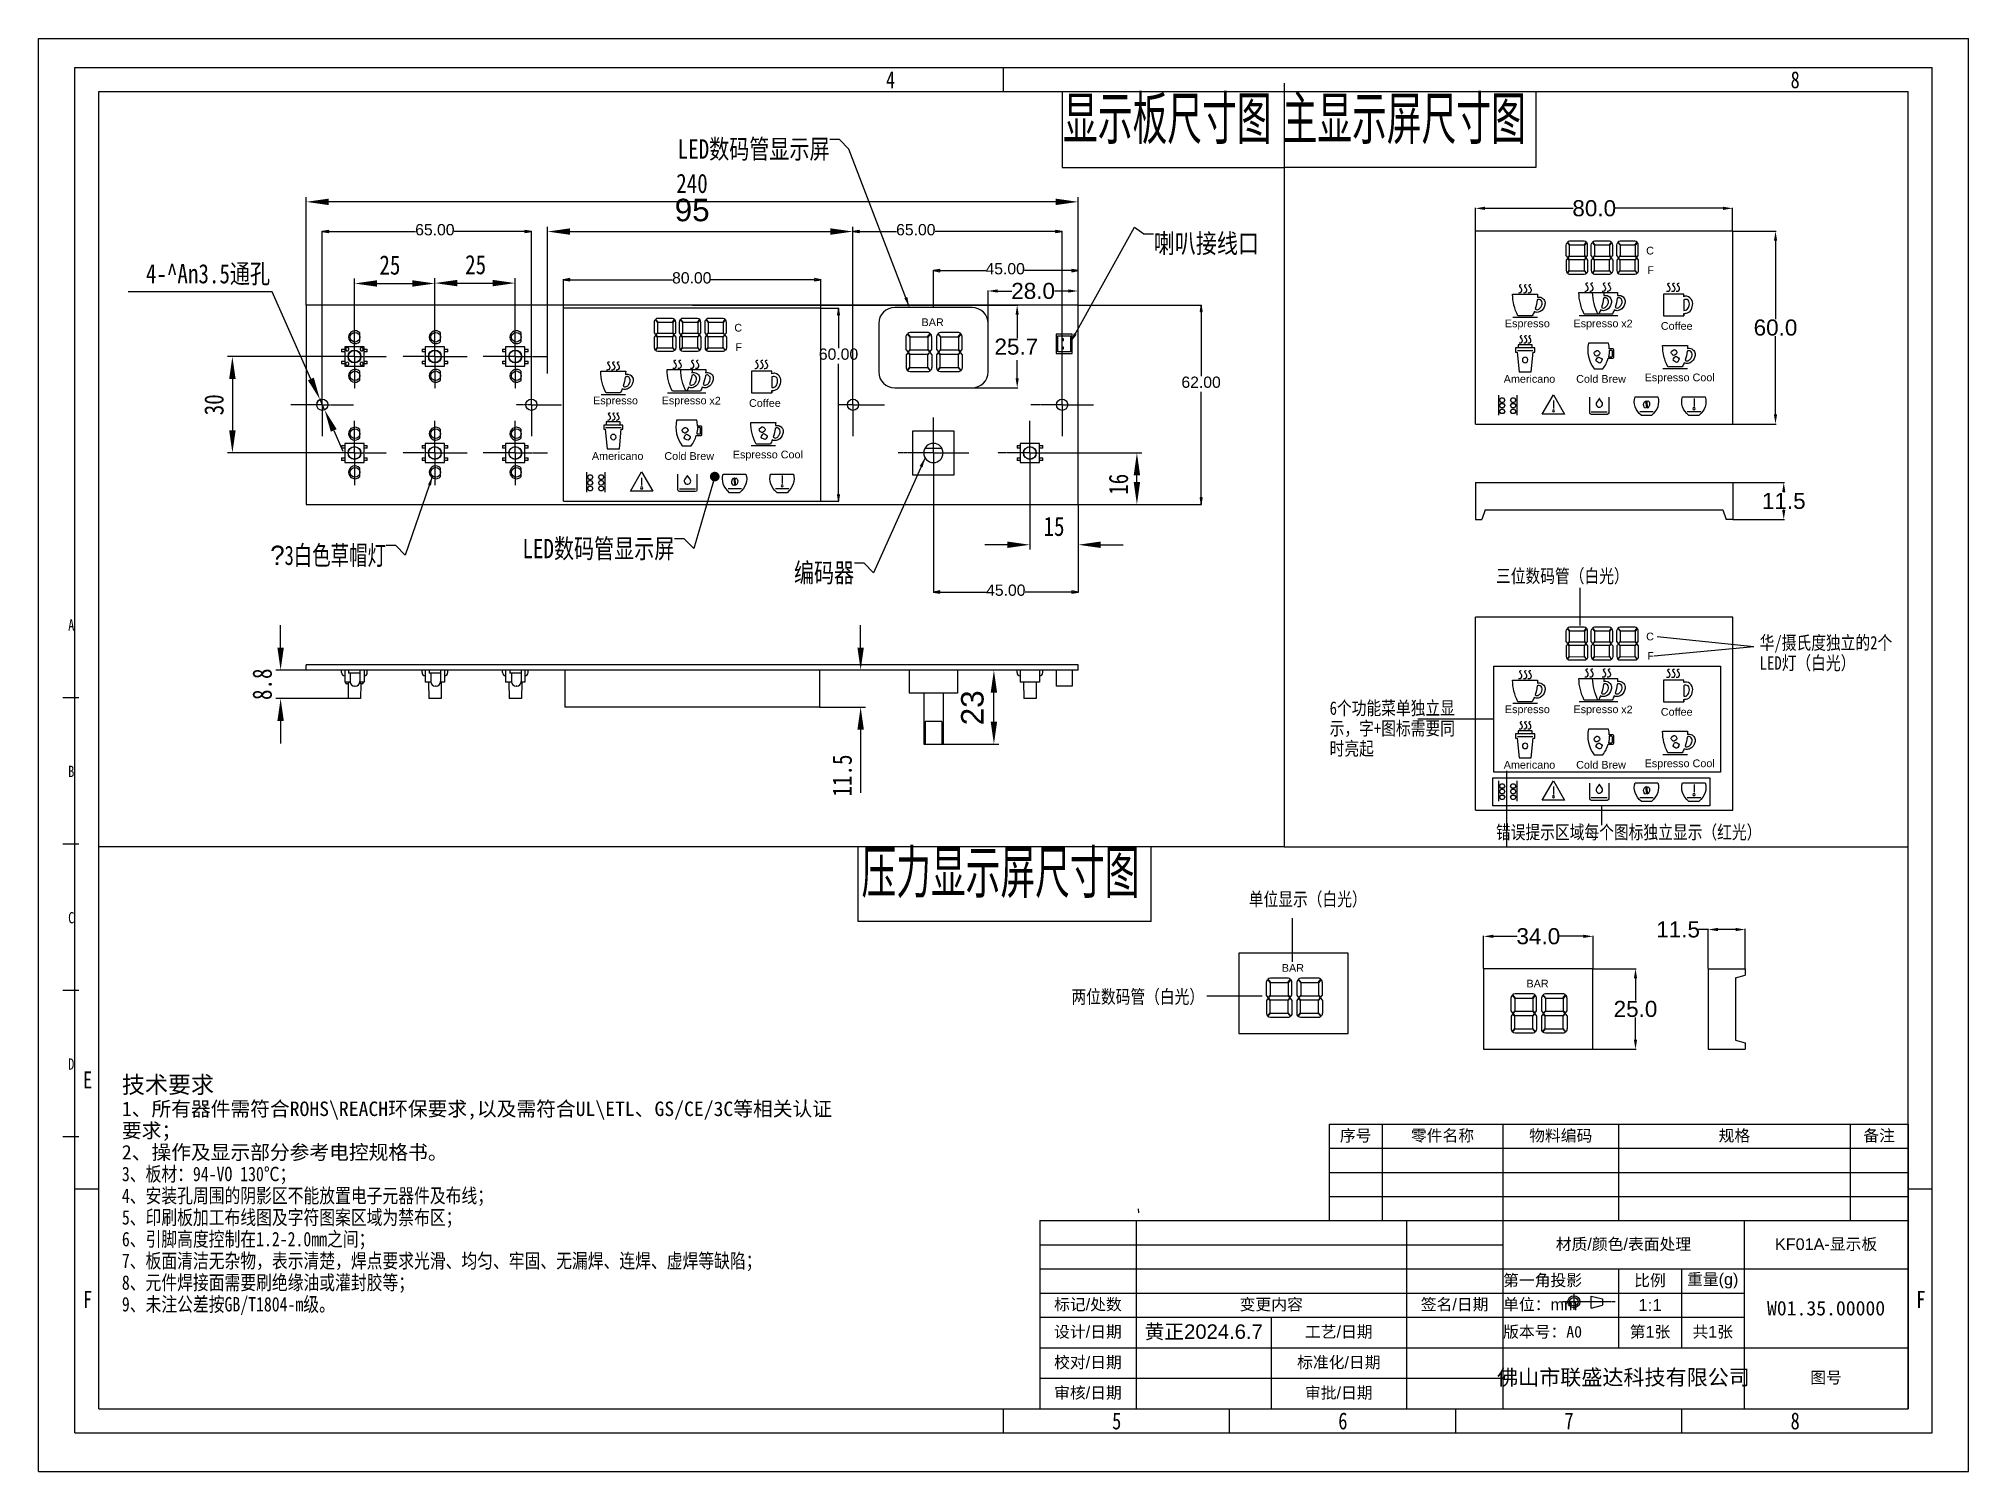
# Model space of a CAD drawing. Header units: inches. Extents: x 42 to 642, y 16 to 461.
import ezdxf

# ---------------------------------------------------------------- set-up
doc = ezdxf.new("R2010")
doc.units = ezdxf.units.IN
doc.header["$MEASUREMENT"] = 0
doc.linetypes.add('CENTER', pattern=[0.6, 0.375, -0.075, 0.075, -0.075])
for name, color, linetype in [('DEFAULT_1', 7, 'CENTER'), ('PRT0204_DXF_AXIS', 7, 'Continuous'), ('PRT0204_DXF_CONTINUOUS_LINE', 7, 'Continuous'), ('PRT0204_DXF_DIMENSION', 7, 'Continuous'), ('PRT0204_DXF_TEXT', 7, 'Continuous'), ('图层 1', 7, 'Continuous')]:
    doc.layers.add(name, color=color, linetype=linetype)
doc.styles.get("Standard").update_dxf_attribs({"font": 'arial.ttf'})
doc.styles.add('TEXTSTYLE_2', font='txt', dxfattribs={"width": 0.8})
doc.styles.add('TEXTSTYLE_6', font='symbol_asme.ttf')
doc.styles.add('仿宋15', font='isocp.shx', dxfattribs={"height": 15, "bigfont": 'gbcbig.shx'})
doc.dimstyles.new('DIMSTYLE_1', dxfattribs={"dimtxt": 3.5, "dimasz": 2, "dimexe": 0.125, "dimexo": 0.0625, "dimgap": 0.078125, "dimtad": 0, "dimtih": 1, "dimtoh": 1, "dimzin": 4, "dimdsep": 46, "dimtxsty": 'Standard', "dimblk": 'CLOSED', "dimcen": 0.09, "dimclrd": 1, "dimclre": 3, "dimclrt": 6, "dimadec": 0, "dimazin": 0, "dimtfac": 1, "dimtofl": 0, "dimtmove": 0, "dimatfit": 3, "dimldrblk": 'CLOSED', "dimfxl": 1, "dimtolj": 1, "dimtzin": 4, "dimarcsym": 0})
doc.dimstyles.new('DIMSTYLE_2', dxfattribs={"dimtxt": 6, "dimasz": 7, "dimexe": 1.5, "dimexo": 0, "dimgap": 0.75, "dimtad": 1, "dimdec": 3, "dimdsep": 46, "dimtxsty": 'TEXTSTYLE_2', "dimblk": '_FILLED', "dimblk1": '_FILLED', "dimblk2": '_FILLED', "dimcen": 0.09, "dimadec": 3, "dimazin": 2, "dimtp": 0.5, "dimtm": 0.5, "dimtfac": 1, "dimtdec": 3, "dimtofl": 0, "dimtmove": 0, "dimatfit": 3, "dimldrblk": '_FILLED', "dimfxl": 1, "dimtolj": 1, "dimarcsym": 0})
doc.dimstyles.new('DIMSTYLE_3', dxfattribs={"dimtxt": 6, "dimasz": 7, "dimexe": 1.5, "dimexo": 0, "dimgap": 0.75, "dimtad": 1, "dimdec": 3, "dimdsep": 46, "dimtxsty": 'TEXTSTYLE_2', "dimblk": '_FILLED', "dimblk1": '_FILLED', "dimblk2": '_FILLED', "dimcen": 0.09, "dimadec": 3, "dimazin": 2, "dimtp": 0.2, "dimtm": 0.2, "dimtfac": 1, "dimtdec": 3, "dimtofl": 0, "dimtmove": 0, "dimatfit": 3, "dimldrblk": '_FILLED', "dimfxl": 1, "dimtolj": 1, "dimarcsym": 0})
doc.dimstyles.new('DIMSTYLE_4', dxfattribs={"dimtxt": 6, "dimasz": 7, "dimexe": 1.5, "dimexo": 0, "dimtad": 1, "dimdec": 3, "dimdsep": 46, "dimtxsty": 'TEXTSTYLE_2', "dimblk": '_FILLED', "dimblk1": '_FILLED', "dimblk2": '_FILLED', "dimcen": 0.09, "dimadec": 3, "dimazin": 2, "dimtp": 0.1, "dimtm": 0.1, "dimtfac": 1, "dimtdec": 3, "dimtmove": 0, "dimatfit": 2, "dimldrblk": '_FILLED', "dimfxl": 1, "dimtolj": 1, "dimarcsym": 0})
doc.dimstyles.new('DIMSTYLE_5', dxfattribs={"dimtxt": 7, "dimasz": 7, "dimexe": 1.5, "dimexo": 0, "dimgap": 0.875, "dimtad": 1, "dimdec": 3, "dimdsep": 46, "dimtxsty": 'Standard', "dimblk": '_FILLED', "dimblk1": '_FILLED', "dimblk2": '_FILLED', "dimcen": 0.09, "dimadec": 3, "dimazin": 2, "dimtp": 0.2, "dimtm": 0.2, "dimtfac": 1, "dimtdec": 3, "dimtofl": 0, "dimtmove": 0, "dimatfit": 3, "dimldrblk": '_FILLED', "dimfxl": 1, "dimtolj": 1, "dimarcsym": 0})
doc.dimstyles.new('DIMSTYLE_6', dxfattribs={"dimtxt": 7, "dimasz": 7, "dimexe": 1.5, "dimexo": 0, "dimgap": 0.875, "dimtad": 1, "dimdec": 3, "dimdsep": 46, "dimtxsty": 'Standard', "dimblk": '_FILLED', "dimblk1": '_FILLED', "dimblk2": '_FILLED', "dimcen": 0.09, "dimadec": 3, "dimazin": 2, "dimtp": 0.3, "dimtm": 0.3, "dimtfac": 1, "dimtdec": 3, "dimtofl": 0, "dimtmove": 0, "dimatfit": 3, "dimldrblk": '_FILLED', "dimfxl": 1, "dimtolj": 1, "dimarcsym": 0})
doc.dimstyles.get("Standard").update_dxf_attribs({"dimtxt": 5, "dimasz": 3, "dimexe": 0.18, "dimexo": 0.0625, "dimgap": 0.09, "dimtad": 0, "dimtih": 1, "dimtoh": 1, "dimdec": 1, "dimzin": 0, "dimdsep": 46, "dimtxsty": 'Standard', "dimcen": 0.09, "dimclrd": 3, "dimclre": 4, "dimclrt": 1, "dimadec": 0, "dimazin": 0, "dimtfac": 1, "dimtdec": 1, "dimtofl": 0, "dimtmove": 0, "dimatfit": 3, "dimfxl": 1, "dimtolj": 1, "dimtzin": 0, "dimarcsym": 0})

msp = doc.modelspace()

# ---------------------------------------------------------------- texts
at = {"color": 7, "linetype": 'Continuous', "attachment_point": 1, "line_spacing_factor": 0.9, "style": 'TEXTSTYLE_2'}
for s, insert, char_height, width in [('4', (305.8858, 450.9367), 5.25, 4.2), ('8', (587.1358, 450.9367), 5.25, 4.2), ('A', (51.6241, 280.5171), 3.5, 2.8), ('B', (51.6241, 235.0171), 3.5, 2.8), ('C', (51.6241, 189.5171), 3.5, 2.8), ('D', (51.6241, 144.0171), 3.5, 2.8), ('E', (56.2241, 139.9701), 5.25, 4.2), ('F', (56.2241, 71.7201), 5.25, 4.2)]:
    msp.add_mtext(s, dxfattribs=dict(at, insert=insert, char_height=char_height, width=width))
at = {"color": 6, "char_height": 15, "width": 181.781449, "attachment_point": 3, "style": '仿宋15'}
for s, insert in [('显示板尺寸图', (425.7487, 443.3281)), (' 主显示屏尺寸图', (504.8194, 443.3281)), ('压力显示屏尺寸图', (384.6753, 208.9463))]:
    msp.add_mtext(s, dxfattribs=dict(at, insert=insert))
at = {"color": 4, "insert": (443.8218, 255.0483), "char_height": 4.2, "width": 42.195083, "attachment_point": 1, "line_spacing_factor": 0.9, "style": 'TEXTSTYLE_2'}
msp.add_mtext('{\\fSimSun|b0|i0|c134|p2;6个功能菜单独立显示，字+图标需要同时亮起}', dxfattribs=at)
at = {"color": 0, "linetype": 'Continuous', "insert": (68.3214, 138.4794), "char_height": 5.25, "width": 224.892695, "attachment_point": 1, "line_spacing_factor": 0.9}
msp.add_mtext('{\\fSimSun|b0|i0|c134|p2;技术要求\\P\\fSimHei|b0|i0|c134|p49;\\H0.85714x;\\C256;1、所有器件需符合\\fSimHei|b0|i0|c0|p49;ROHS\\\\REACH\\fSimHei|b0|i0|c134|p49;环保要求,以及需符合\\fSimHei|b0|i0|c0|p49;UL\\\\ETL\\fSimHei|b0|i0|c134|p49;、\\fSimHei|b0|i0|c0|p49;GS\\fSimHei|b0|i0|c134|p49;/\\fSimHei|b0|i0|c0|p49;CE\\fSimHei|b0|i0|c134|p49;/3C等相关认证要求；\\P2、操作及显示部分参考电控规格书。\\P\\W0.8;3、板材：94-VO 130\\fSimHei|b0|i0|c0|p49;℃\\fSimHei|b0|i0|c134|p49;；\\P4、安装孔周围的阴影区不能放置电子元器件及布线；\\P5、印刷板加工布线图及字符图案区域为禁布区；\\P6、引脚高度控制在1.2-2.0mm之间；\\P7、板面清洁无杂物，表示清楚，焊点要求光滑、均匀、牢固、无漏焊、连焊、虚焊等缺陷；\\P8、元件焊接面需要刷绝缘油或灌封胶等；\\P9、未注公差按GB/T1804-m级。}', dxfattribs=at)
at = {"linetype": 'Continuous', "char_height": 5.25, "width": 4.2, "attachment_point": 1, "line_spacing_factor": 0.9, "style": 'TEXTSTYLE_2'}
for s, insert in [('F', (626.2241, 71.7201)), ('5', (376.1983, 33.9367)), ('6', (446.5108, 33.9367)), ('7', (516.8233, 33.9367)), ('8', (587.1358, 33.9367))]:
    msp.add_mtext(s, dxfattribs=dict(at, insert=insert))
at = {"layer": 'PRT0204_DXF_TEXT', "color": 1, "linetype": 'Continuous', "line_spacing_factor": 0.9}
for s, insert, char_height, width, attachment_point, style in [('LED数码管显示屏', (288.3477, 429.7786), 6, 65.953125, 3, 'TEXTSTYLE_2'), ('{\\fSimSun|b0|i0|c134|p2;喇叭接线口}', (389.1351, 400.4315), 6, 48.869856, 1, 'TEXTSTYLE_2'), ('LED数码管显示屏', (240.0958, 305.5499), 6, 65.953125, 3, 'TEXTSTYLE_2'), ('?\\fFangSong;{\\W0.7;3白色草帽灯}', (150.4092, 303.454), 6, 55.428486, 3, 'TEXTSTYLE_6'), ('编码器', (296.0008, 298.0299), 6, 26.367188, 3, 'TEXTSTYLE_2'), ('{\\fSimSun|b0|i0|c134|p2;错误提示区域每个图标独立显示（红光）}', (495.5601, 216.4602), 4.2, 89.241666, 1, 'TEXTSTYLE_2')]:
    msp.add_mtext(s, dxfattribs=dict(at, insert=insert, char_height=char_height, width=width, attachment_point=attachment_point, style=style))
at = {"layer": '图层 1', "color": 7, "true_color": 0xeeefef}
for s, height, p in [('C', 2.3989, (542.2388, 393.9918)), ('F', 2.3989, (542.5916, 387.9505)), ('C', 2.3989, (258.7373, 370.0167)), ('BAR', 2.39889, (316.957, 371.7341)), ('Espresso', 2.39889, (498.3108, 371.3656)), ('Espresso', 2.39889, (519.643, 371.3656)), ('x2', 2.39889, (534.4781, 371.3073)), ('Coffee', 2.39889, (546.7996, 370.566)), ('F', 2.3989, (259.0901, 363.9754)), ('Americano', 2.39889, (497.9544, 354.1011)), ('Cold Brew', 2.39889, (520.4791, 354.1011)), ('Espresso Cool', 2.398889, (541.7656, 354.5646)), ('Espresso', 2.39889, (214.8093, 347.3905)), ('Espresso', 2.39889, (236.1415, 347.3905)), ('x2', 2.39889, (250.9766, 347.3322)), ('Coffee', 2.39889, (263.2981, 346.5909)), ('Americano', 2.39889, (214.4529, 330.1259)), ('Cold Brew', 2.39889, (236.9776, 330.1259)), ('Espresso Cool', 2.398889, (258.2641, 330.5895)), ('C', 2.3989, (542.2388, 274.0016)), ('F', 2.3989, (542.5916, 267.9602)), ('Espresso', 2.39889, (519.643, 251.3753)), ('x2', 2.39889, (534.4781, 251.3171)), ('Coffee', 2.39889, (546.7996, 250.5757)), ('Americano', 2.39889, (497.9544, 234.1108)), ('Cold Brew', 2.39889, (520.4791, 234.1108)), ('Espresso Cool', 2.398889, (541.7656, 234.5743)), ('BAR', 2.39889, (428.9623, 170.9579)), ('BAR', 2.39889, (505.031, 166.0999))]:
    msp.add_text(s, height=height, dxfattribs=at).set_placement(p)
at = {"layer": '图层 1', "color": 4}
msp.add_text('Espresso', height=2.39889, dxfattribs=at).set_placement((498.3108, 251.3753))
at = {"layer": '图层 1', "color": 7, "true_color": 0xeeefef, "char_height": 4.2, "width": 42.195083, "attachment_point": 1, "line_spacing_factor": 0.9, "style": 'TEXTSTYLE_2'}
for s, insert in [('{\\fSimSun|b0|i0|c134|p2;三位数码管（白光）}', (495.5601, 296.1215)), ('{\\fSimSun|b0|i0|c134|p2;华/摄氏度独立的2个LED灯（白光）}', (577.5158, 275.3697)), ('{\\fSimSun|b0|i0|c134|p2;单位显示（白光）}', (418.6793, 195.6286)), ('{\\fSimSun|b0|i0|c134|p2;两位数码管（白光）}', (363.5492, 165.3188))]:
    msp.add_mtext(s, dxfattribs=dict(at, insert=insert))

# ---------------------------------------------------------------- blocks, each defined once
blk = doc.blocks.new('*T35')
at = {"color": 0, "linetype": 'ByBlock', "lineweight": -2, "transparency": 16777216}
for p, q in [((0, 0), (270, 0)), ((0, 0), (0, -58.47)), ((30, 0), (30, -58.47)), ((114, 0), (114, -58.47)), ((144, 0), (144, -58.47)), ((219, 0), (219, -58.47)), ((270, 0), (270, -58.47)), ((0, -7.5), (144, -7.5)), ((0, -15), (270, -15)), ((180, -15), (180, -39.5)), ((199.5, -15), (199.5, -39.5)), ((0, -22.5), (219, -22.5)), ((0, -30), (219, -30)), ((72, -30), (72, -58.47)), ((0, -39.5), (270, -39.5)), ((0, -48.98), (144, -48.98)), ((0, -58.47), (270, -58.47))]:
    blk.add_line(p, q, dxfattribs=at)
at = {"color": 0, "linetype": 'Continuous', "transparency": 16777216}
for s, insert, char_height, width, attachment_point in [('材质/颜色/表面处理', (181.5, -7.5), 3.6, 74.82, 5), ('KF01A-{\\fSimSun|b0|i0|c134|p2;显示板 }', (244.5, -7.5), 3.6, 50.82, 5), ('第一角投影', (144.09, -18.75), 3.6, 35.82, 4), ('比例', (189.75, -18.75), 3.6, 19.32, 5), ('重量(g)', (209.25, -18.75), 3.6, 19.32, 5), ('标记/处数', (15, -26.25), 3.6, 29.82, 5), ('变更内容', (72, -26.25), 3.6, 83.82, 5), ('签名/日期 ', (129, -26.25), 3.6, 29.82, 5), ('单位：mm', (144.09, -26.25), 3.6, 35.82, 4), ('1:1', (189.75, -26.25), 3.75, 19.32, 5), ('{\\fSimSun|b0|i0|c0|p2;W01.35.00\\fSimSun|b0|i0|c134|p2;000}', (244.5, -27.25), 4.5, 50.82, 5), ('设计/日期', (15, -34.75), 3.6, 29.82, 5), ('{\\fSimSun|b0|i0|c134|p2;黄正}2024.6.7', (51, -34.75), 4.5, 41.82, 5), ('工艺/日期', (93, -34.75), 3.6, 41.82, 5), ('{\\fSimSun|b0|i0|c134|p2;版本号：\\C1;A0}', (144.09, -34.75), 3.6, 35.82, 4), ('第1张', (189.75, -34.75), 3.6, 19.32, 5), ('共1张', (209.25, -34.75), 3.6, 19.32, 5), ('校对/日期', (15, -44.24), 3.6, 29.82, 5), ('标准化/日期', (93, -44.24), 3.6, 41.82, 5), ('佛山市联盛达科技有限公司', (181.5, -48.98), 4.8, 74.82, 5), ('图号', (244.5, -48.98), 3.6, 50.82, 5), ('审核/日期', (15, -53.72), 3.6, 29.82, 5), ('审批/日期', (93, -53.72), 3.6, 41.82, 5)]:
    blk.add_mtext(s, dxfattribs=dict(at, insert=insert, char_height=char_height, width=width, attachment_point=attachment_point))
blk = doc.blocks.new('*T36')
at = {"color": 0, "linetype": 'ByBlock', "lineweight": -2, "transparency": 16777216}
for p, q in [((0, 0), (180, 0)), ((0, 0), (0, -30)), ((16.5, 0), (16.5, -30)), ((54, 0), (54, -30)), ((90, 0), (90, -30)), ((162, 0), (162, -30)), ((180, 0), (180, -30)), ((0, -7.5), (180, -7.5)), ((0, -15), (180, -15)), ((0, -22.5), (180, -22.5)), ((0, -30), (180, -30))]:
    blk.add_line(p, q, dxfattribs=at)
at = {"color": 0, "linetype": 'Continuous', "transparency": 16777216, "char_height": 3.6, "attachment_point": 5}
for s, insert, width in [('序号', (8.25, -3.75), 16.32), ('零件名称', (35.25, -3.75), 37.32), ('物料编码', (72, -3.75), 35.82), ('规格', (126, -3.75), 71.82), ('备注', (171, -3.75), 17.82)]:
    blk.add_mtext(s, dxfattribs=dict(at, insert=insert, width=width))
blk = doc.blocks.new('*D67')
at = {"color": 4, "lineweight": -2, "transparency": 16777216}
for p, q in [((489.13, 401.3), (489.13, 408.52)), ((569.13, 401.3), (569.13, 408.52))]:
    blk.add_line(p, q, dxfattribs=at)
at = {"color": 3, "lineweight": -2, "transparency": 16777216}
for p, q in [((492.13, 408.34), (519.51, 408.34)), ((566.13, 408.34), (532.67, 408.34))]:
    blk.add_line(p, q, dxfattribs=at)
at = {"color": 3, "transparency": 16777216}
for points in [[(492.13, 408.84), (492.13, 407.84), (489.13, 408.34)], [(566.13, 408.84), (566.13, 407.84), (569.13, 408.34)]]:
    blk.add_solid(points, dxfattribs=at)
at = {"layer": 'Defpoints', "color": 0, "transparency": 16777216}
for p in [(489.13, 408.34), (489.13, 401.24), (569.13, 401.24)]:
    blk.add_point(p, dxfattribs=at)
at = {"color": 1, "transparency": 16777216, "insert": (526.09, 408.34), "char_height": 5, "attachment_point": 5}
blk.add_mtext('\\A1;80.0', dxfattribs=at)
blk = doc.blocks.new('*D68')
at = {"color": 4, "lineweight": -2, "transparency": 16777216}
for p, q in [((569.2, 401.24), (582.63, 401.24)), ((569.2, 341.24), (582.63, 341.24))]:
    blk.add_line(p, q, dxfattribs=at)
at = {"color": 3, "lineweight": -2, "transparency": 16777216}
for p, q in [((582.45, 398.24), (582.45, 373.88)), ((582.45, 344.24), (582.45, 368.6))]:
    blk.add_line(p, q, dxfattribs=at)
at = {"color": 3, "transparency": 16777216}
for points in [[(581.95, 398.24), (582.95, 398.24), (582.45, 401.24)], [(581.95, 344.24), (582.95, 344.24), (582.45, 341.24)]]:
    blk.add_solid(points, dxfattribs=at)
at = {"layer": 'Defpoints', "color": 0, "transparency": 16777216}
for p in [(569.13, 401.24), (569.13, 341.24), (582.45, 341.24)]:
    blk.add_point(p, dxfattribs=at)
at = {"color": 1, "transparency": 16777216, "insert": (582.45, 371.24), "char_height": 5, "attachment_point": 5}
blk.add_mtext('\\A1;60.0', dxfattribs=at)
blk = doc.blocks.new('_CLOSED')
at = {"color": 0, "linetype": 'ByBlock'}
for p, q in [((0, 0), (-1, 0.17)), ((-1, 0.17), (-1, -0.17)), ((-1, -0.17), (0, 0)), ((-1, 0), (0, 0))]:
    blk.add_line(p, q, dxfattribs=at)
blk = doc.blocks.new('*D89')
at = {"layer": 'Defpoints', "color": 0, "linetype": 'Continuous', "transparency": 16777216}
for p in [(365.63, 378.27), (403.86, 378.27), (365.63, 316.27)]:
    blk.add_point(p, dxfattribs=at)
at = {"layer": 'PRT0204_DXF_DIMENSION', "color": 3, "linetype": 'Continuous', "lineweight": -2, "transparency": 16777216}
for p, q in [((365.69, 378.27), (403.99, 378.27)), ((365.69, 316.27), (403.99, 316.27))]:
    blk.add_line(p, q, dxfattribs=at)
at = {"layer": 'PRT0204_DXF_DIMENSION', "color": 1, "linetype": 'Continuous', "lineweight": -2, "transparency": 16777216}
for p, q in [((403.86, 376.27), (403.86, 356.1)), ((403.86, 318.27), (403.86, 351.28))]:
    blk.add_line(p, q, dxfattribs=at)
at = {"layer": 'PRT0204_DXF_DIMENSION', "color": 1, "linetype": 'Continuous', "lineweight": -2, "transparency": 16777216, "xscale": 2, "yscale": 2, "zscale": 2}
for p, rotation in [((403.86, 378.27), 90), ((403.86, 316.27), 270)]:
    blk.add_blockref('_CLOSED', p, dxfattribs=dict(at, rotation=rotation))
at = {"layer": 'PRT0204_DXF_DIMENSION', "color": 6, "linetype": 'Continuous', "transparency": 16777216, "insert": (403.86, 356.02), "char_height": 3.5, "attachment_point": 2, "line_spacing_factor": 0.9}
blk.add_mtext('\\A1;62.00', dxfattribs=at)
blk = doc.blocks.new('_FILLED')
at = {"color": 0, "linetype": 'ByBlock'}
blk.add_solid([(0, 0), (-1, 0.143), (-1, -0.143)], dxfattribs=at)
blk = doc.blocks.new('*D90')
at = {"layer": 'Defpoints', "color": 0, "linetype": 'Continuous', "transparency": 16777216}
for p in [(125.63, 410.35), (125.63, 378.27), (365.63, 378.27)]:
    blk.add_point(p, dxfattribs=at)
at = {"layer": 'PRT0204_DXF_DIMENSION', "color": 0, "linetype": 'Continuous', "lineweight": -2, "transparency": 16777216}
for p, q in [((125.63, 378.27), (125.63, 411.85)), ((358.63, 410.35), (132.63, 410.35)), ((365.63, 378.27), (365.63, 411.85))]:
    blk.add_line(p, q, dxfattribs=at)
at = {"layer": 'PRT0204_DXF_DIMENSION', "color": 0, "linetype": 'Continuous', "lineweight": -2, "transparency": 16777216, "xscale": 7, "yscale": 7, "zscale": 7, "rotation": 180}
blk.add_blockref('_FILLED', (125.63, 410.35), dxfattribs=at)
at = {"layer": 'PRT0204_DXF_DIMENSION', "color": 0, "linetype": 'Continuous', "lineweight": -2, "transparency": 16777216, "xscale": 7, "yscale": 7, "zscale": 7}
blk.add_blockref('_FILLED', (365.63, 410.35), dxfattribs=at)
at = {"layer": 'PRT0204_DXF_DIMENSION', "color": 0, "linetype": 'Continuous', "transparency": 16777216, "insert": (245.57, 419.1), "char_height": 6, "attachment_point": 2, "line_spacing_factor": 0.9, "style": 'TEXTSTYLE_2'}
blk.add_mtext('\\A1;240', dxfattribs=at)
blk = doc.blocks.new('*D91')
at = {"layer": 'Defpoints', "color": 0, "linetype": 'Continuous', "transparency": 16777216}
for p in [(140.63, 362.27), (102.68, 332.27), (140.63, 332.27)]:
    blk.add_point(p, dxfattribs=at)
at = {"layer": 'PRT0204_DXF_DIMENSION', "color": 0, "linetype": 'Continuous', "lineweight": -2, "transparency": 16777216}
for p, q in [((140.63, 362.27), (101.18, 362.27)), ((102.68, 355.27), (102.68, 339.27)), ((140.63, 332.27), (101.18, 332.27))]:
    blk.add_line(p, q, dxfattribs=at)
at = {"layer": 'PRT0204_DXF_DIMENSION', "color": 0, "linetype": 'Continuous', "lineweight": -2, "transparency": 16777216, "xscale": 7, "yscale": 7, "zscale": 7}
for p, rotation in [((102.68, 362.27), 90), ((102.68, 332.27), 270)]:
    blk.add_blockref('_FILLED', p, dxfattribs=dict(at, rotation=rotation))
at = {"layer": 'PRT0204_DXF_DIMENSION', "color": 0, "linetype": 'Continuous', "transparency": 16777216, "insert": (93.93, 347.25), "char_height": 6, "attachment_point": 2, "rotation": 90, "line_spacing_factor": 0.9, "style": 'TEXTSTYLE_2'}
blk.add_mtext('\\A1;30', dxfattribs=at)
blk = doc.blocks.new('*D92')
at = {"layer": 'Defpoints', "color": 0, "linetype": 'Continuous', "transparency": 16777216}
for p in [(165.63, 384.97), (140.63, 362.27), (165.63, 362.27)]:
    blk.add_point(p, dxfattribs=at)
at = {"layer": 'PRT0204_DXF_DIMENSION', "color": 0, "linetype": 'Continuous', "lineweight": -2, "transparency": 16777216}
for p, q in [((140.63, 362.27), (140.63, 386.47)), ((147.63, 384.97), (158.63, 384.97)), ((165.63, 362.27), (165.63, 386.47))]:
    blk.add_line(p, q, dxfattribs=at)
at = {"layer": 'PRT0204_DXF_DIMENSION', "color": 0, "linetype": 'Continuous', "lineweight": -2, "transparency": 16777216, "xscale": 7, "yscale": 7, "zscale": 7, "rotation": 180}
blk.add_blockref('_FILLED', (140.63, 384.97), dxfattribs=at)
at = {"layer": 'PRT0204_DXF_DIMENSION', "color": 0, "linetype": 'Continuous', "lineweight": -2, "transparency": 16777216, "xscale": 7, "yscale": 7, "zscale": 7}
blk.add_blockref('_FILLED', (165.63, 384.97), dxfattribs=at)
at = {"layer": 'PRT0204_DXF_DIMENSION', "color": 0, "linetype": 'Continuous', "transparency": 16777216, "insert": (151.65, 393.72), "char_height": 6, "attachment_point": 2, "line_spacing_factor": 0.9, "style": 'TEXTSTYLE_2'}
blk.add_mtext('\\A1;25', dxfattribs=at)
blk = doc.blocks.new('*D93')
at = {"layer": 'Defpoints', "color": 0, "linetype": 'Continuous', "transparency": 16777216}
for p in [(190.63, 385.09), (165.63, 362.27), (190.63, 362.27)]:
    blk.add_point(p, dxfattribs=at)
at = {"layer": 'PRT0204_DXF_DIMENSION', "color": 0, "linetype": 'Continuous', "lineweight": -2, "transparency": 16777216}
for p, q in [((165.63, 362.27), (165.63, 386.59)), ((172.63, 385.09), (183.63, 385.09)), ((190.63, 362.27), (190.63, 386.59))]:
    blk.add_line(p, q, dxfattribs=at)
at = {"layer": 'PRT0204_DXF_DIMENSION', "color": 0, "linetype": 'Continuous', "lineweight": -2, "transparency": 16777216, "xscale": 7, "yscale": 7, "zscale": 7, "rotation": 180}
blk.add_blockref('_FILLED', (165.63, 385.09), dxfattribs=at)
at = {"layer": 'PRT0204_DXF_DIMENSION', "color": 0, "linetype": 'Continuous', "lineweight": -2, "transparency": 16777216, "xscale": 7, "yscale": 7, "zscale": 7}
blk.add_blockref('_FILLED', (190.63, 385.09), dxfattribs=at)
at = {"layer": 'PRT0204_DXF_DIMENSION', "color": 0, "linetype": 'Continuous', "transparency": 16777216, "insert": (178.3, 393.84), "char_height": 6, "attachment_point": 2, "line_spacing_factor": 0.9, "style": 'TEXTSTYLE_2'}
blk.add_mtext('\\A1;25', dxfattribs=at)
blk = doc.blocks.new('*D94')
at = {"layer": 'Defpoints', "color": 0, "linetype": 'Continuous', "transparency": 16777216}
for p in [(285.63, 386.14), (205.63, 377.27), (285.63, 377.27)]:
    blk.add_point(p, dxfattribs=at)
at = {"layer": 'PRT0204_DXF_DIMENSION', "color": 3, "linetype": 'Continuous', "lineweight": -2, "transparency": 16777216}
for p, q in [((205.63, 377.33), (205.63, 386.26)), ((285.63, 377.33), (285.63, 386.26))]:
    blk.add_line(p, q, dxfattribs=at)
at = {"layer": 'PRT0204_DXF_DIMENSION', "color": 1, "linetype": 'Continuous', "lineweight": -2, "transparency": 16777216}
for p, q in [((207.63, 386.14), (239.52, 386.14)), ((283.63, 386.14), (251.48, 386.14))]:
    blk.add_line(p, q, dxfattribs=at)
at = {"layer": 'PRT0204_DXF_DIMENSION', "color": 1, "linetype": 'Continuous', "lineweight": -2, "transparency": 16777216, "xscale": 2, "yscale": 2, "zscale": 2, "rotation": 180}
blk.add_blockref('_CLOSED', (205.63, 386.14), dxfattribs=at)
at = {"layer": 'PRT0204_DXF_DIMENSION', "color": 1, "linetype": 'Continuous', "lineweight": -2, "transparency": 16777216, "xscale": 2, "yscale": 2, "zscale": 2}
blk.add_blockref('_CLOSED', (285.63, 386.14), dxfattribs=at)
at = {"layer": 'PRT0204_DXF_DIMENSION', "color": 6, "linetype": 'Continuous', "transparency": 16777216, "insert": (245.5, 388.47), "char_height": 3.5, "attachment_point": 2, "line_spacing_factor": 0.9}
blk.add_mtext('\\A1;80.00', dxfattribs=at)
blk = doc.blocks.new('*D95')
at = {"layer": 'Defpoints', "color": 0, "linetype": 'Continuous', "transparency": 16777216}
for p in [(195.63, 401.11), (130.63, 347.27), (195.63, 347.27)]:
    blk.add_point(p, dxfattribs=at)
at = {"layer": 'PRT0204_DXF_DIMENSION', "color": 3, "linetype": 'Continuous', "lineweight": -2, "transparency": 16777216}
for p, q in [((130.63, 347.33), (130.63, 401.24)), ((195.63, 347.33), (195.63, 401.24))]:
    blk.add_line(p, q, dxfattribs=at)
at = {"layer": 'PRT0204_DXF_DIMENSION', "color": 1, "linetype": 'Continuous', "lineweight": -2, "transparency": 16777216}
for p, q in [((132.63, 401.11), (159.64, 401.11)), ((193.63, 401.11), (171.61, 401.11))]:
    blk.add_line(p, q, dxfattribs=at)
at = {"layer": 'PRT0204_DXF_DIMENSION', "color": 1, "linetype": 'Continuous', "lineweight": -2, "transparency": 16777216, "xscale": 2, "yscale": 2, "zscale": 2, "rotation": 180}
blk.add_blockref('_CLOSED', (130.63, 401.11), dxfattribs=at)
at = {"layer": 'PRT0204_DXF_DIMENSION', "color": 1, "linetype": 'Continuous', "lineweight": -2, "transparency": 16777216, "xscale": 2, "yscale": 2, "zscale": 2}
blk.add_blockref('_CLOSED', (195.63, 401.11), dxfattribs=at)
at = {"layer": 'PRT0204_DXF_DIMENSION', "color": 6, "linetype": 'Continuous', "transparency": 16777216, "insert": (165.63, 403.45), "char_height": 3.5, "attachment_point": 2, "line_spacing_factor": 0.9}
blk.add_mtext('\\A1;65.00', dxfattribs=at)
blk = doc.blocks.new('*D96')
at = {"layer": 'Defpoints', "color": 0, "linetype": 'Continuous', "transparency": 16777216}
for p in [(360.63, 401.11), (295.63, 347.27), (360.63, 347.27)]:
    blk.add_point(p, dxfattribs=at)
at = {"layer": 'PRT0204_DXF_DIMENSION', "color": 3, "linetype": 'Continuous', "lineweight": -2, "transparency": 16777216}
for p, q in [((295.63, 347.33), (295.63, 401.24)), ((360.63, 347.33), (360.63, 401.24))]:
    blk.add_line(p, q, dxfattribs=at)
at = {"layer": 'PRT0204_DXF_DIMENSION', "color": 1, "linetype": 'Continuous', "lineweight": -2, "transparency": 16777216}
for p, q in [((297.63, 401.11), (309.18, 401.11)), ((358.63, 401.11), (321.15, 401.11))]:
    blk.add_line(p, q, dxfattribs=at)
at = {"layer": 'PRT0204_DXF_DIMENSION', "color": 1, "linetype": 'Continuous', "lineweight": -2, "transparency": 16777216, "xscale": 2, "yscale": 2, "zscale": 2, "rotation": 180}
blk.add_blockref('_CLOSED', (295.63, 401.11), dxfattribs=at)
at = {"layer": 'PRT0204_DXF_DIMENSION', "color": 1, "linetype": 'Continuous', "lineweight": -2, "transparency": 16777216, "xscale": 2, "yscale": 2, "zscale": 2}
blk.add_blockref('_CLOSED', (360.63, 401.11), dxfattribs=at)
at = {"layer": 'PRT0204_DXF_DIMENSION', "color": 6, "linetype": 'Continuous', "transparency": 16777216, "insert": (315.16, 403.45), "char_height": 3.5, "attachment_point": 2, "line_spacing_factor": 0.9}
blk.add_mtext('\\A1;65.00', dxfattribs=at)
blk = doc.blocks.new('*D97')
at = {"layer": 'Defpoints', "color": 0, "linetype": 'Continuous', "transparency": 16777216}
for p in [(117.67, 264.76), (125.63, 264.76), (138.72, 255.96)]:
    blk.add_point(p, dxfattribs=at)
at = {"layer": 'PRT0204_DXF_DIMENSION', "color": 0, "linetype": 'Continuous', "lineweight": -2, "transparency": 16777216}
for p, q in [((117.67, 271.76), (117.67, 278.76)), ((125.63, 264.76), (116.17, 264.76)), ((138.72, 255.96), (116.17, 255.96)), ((117.67, 248.96), (117.67, 241.96))]:
    blk.add_line(p, q, dxfattribs=at)
at = {"layer": 'PRT0204_DXF_DIMENSION', "color": 0, "linetype": 'Continuous', "lineweight": -2, "transparency": 16777216, "xscale": 7, "yscale": 7, "zscale": 7}
for p, rotation in [((117.67, 264.76), 270), ((117.67, 255.96), 90)]:
    blk.add_blockref('_FILLED', p, dxfattribs=dict(at, rotation=rotation))
at = {"layer": 'PRT0204_DXF_DIMENSION', "color": 0, "linetype": 'Continuous', "transparency": 16777216, "insert": (108.92, 260.36), "char_height": 6, "attachment_point": 2, "rotation": 90, "line_spacing_factor": 0.9, "style": 'TEXTSTYLE_2'}
blk.add_mtext('\\A1;8.8', dxfattribs=at)
blk = doc.blocks.new('*D98')
at = {"layer": 'Defpoints', "color": 0, "linetype": 'Continuous', "transparency": 16777216}
for p in [(298.01, 264.76), (365.63, 264.76), (285.23, 253.26)]:
    blk.add_point(p, dxfattribs=at)
at = {"layer": 'PRT0204_DXF_DIMENSION', "color": 0, "linetype": 'Continuous', "lineweight": -2, "transparency": 16777216}
for p, q in [((298.01, 271.76), (298.01, 278.76)), ((365.63, 264.76), (296.51, 264.76)), ((285.23, 253.26), (299.51, 253.26)), ((298.01, 246.26), (298.01, 226.56))]:
    blk.add_line(p, q, dxfattribs=at)
at = {"layer": 'PRT0204_DXF_DIMENSION', "color": 0, "linetype": 'Continuous', "lineweight": -2, "transparency": 16777216, "xscale": 7, "yscale": 7, "zscale": 7}
for p, rotation in [((298.01, 264.76), 270), ((298.01, 253.26), 90)]:
    blk.add_blockref('_FILLED', p, dxfattribs=dict(at, rotation=rotation))
at = {"layer": 'PRT0204_DXF_DIMENSION', "color": 0, "linetype": 'Continuous', "transparency": 16777216, "insert": (289.26, 238.51), "char_height": 6, "attachment_point": 3, "rotation": 90, "line_spacing_factor": 0.9, "style": 'TEXTSTYLE_2'}
blk.add_mtext('\\A1;11.5', dxfattribs=at)
blk = doc.blocks.new('*D99')
at = {"layer": 'Defpoints', "color": 0, "linetype": 'Continuous', "transparency": 16777216}
for p in [(320.63, 332.27), (365.63, 316.27), (320.63, 289.03)]:
    blk.add_point(p, dxfattribs=at)
at = {"layer": 'PRT0204_DXF_DIMENSION', "color": 3, "linetype": 'Continuous', "lineweight": -2, "transparency": 16777216}
for p, q in [((320.63, 332.2), (320.63, 288.9)), ((365.63, 316.2), (365.63, 288.9))]:
    blk.add_line(p, q, dxfattribs=at)
at = {"layer": 'PRT0204_DXF_DIMENSION', "color": 1, "linetype": 'Continuous', "lineweight": -2, "transparency": 16777216}
for p, q in [((322.63, 289.03), (337.09, 289.03)), ((363.63, 289.03), (349.19, 289.03))]:
    blk.add_line(p, q, dxfattribs=at)
at = {"layer": 'PRT0204_DXF_DIMENSION', "color": 1, "linetype": 'Continuous', "lineweight": -2, "transparency": 16777216, "xscale": 2, "yscale": 2, "zscale": 2, "rotation": 180}
blk.add_blockref('_CLOSED', (320.63, 289.03), dxfattribs=at)
at = {"layer": 'PRT0204_DXF_DIMENSION', "color": 1, "linetype": 'Continuous', "lineweight": -2, "transparency": 16777216, "xscale": 2, "yscale": 2, "zscale": 2}
blk.add_blockref('_CLOSED', (365.63, 289.03), dxfattribs=at)
at = {"layer": 'PRT0204_DXF_DIMENSION', "color": 6, "linetype": 'Continuous', "transparency": 16777216, "insert": (343.14, 291.36), "char_height": 3.5, "attachment_point": 2, "line_spacing_factor": 0.9}
blk.add_mtext('\\A1;45.00', dxfattribs=at)
blk = doc.blocks.new('*D100')
at = {"layer": 'Defpoints', "color": 0, "linetype": 'Continuous', "transparency": 16777216}
for p in [(350.63, 332.27), (365.63, 316.27), (350.63, 303.73)]:
    blk.add_point(p, dxfattribs=at)
at = {"layer": 'PRT0204_DXF_DIMENSION', "color": 0, "linetype": 'Continuous', "lineweight": -2, "transparency": 16777216}
for p, q in [((350.63, 332.27), (350.63, 302.23)), ((365.63, 316.27), (365.63, 302.23)), ((343.63, 303.73), (336.63, 303.73)), ((372.63, 303.73), (379.63, 303.73))]:
    blk.add_line(p, q, dxfattribs=at)
at = {"layer": 'PRT0204_DXF_DIMENSION', "color": 0, "linetype": 'Continuous', "lineweight": -2, "transparency": 16777216, "xscale": 7, "yscale": 7, "zscale": 7}
blk.add_blockref('_FILLED', (350.63, 303.73), dxfattribs=at)
at = {"layer": 'PRT0204_DXF_DIMENSION', "color": 0, "linetype": 'Continuous', "lineweight": -2, "transparency": 16777216, "xscale": 7, "yscale": 7, "zscale": 7, "rotation": 180}
blk.add_blockref('_FILLED', (365.63, 303.73), dxfattribs=at)
at = {"layer": 'PRT0204_DXF_DIMENSION', "color": 0, "linetype": 'Continuous', "transparency": 16777216, "insert": (358.13, 312.48), "char_height": 6, "attachment_point": 2, "line_spacing_factor": 0.9, "style": 'TEXTSTYLE_2'}
blk.add_mtext('\\A1;15', dxfattribs=at)
blk = doc.blocks.new('*D101')
at = {"layer": 'Defpoints', "color": 0, "linetype": 'Continuous', "transparency": 16777216}
for p in [(350.63, 332.27), (383.9, 332.27), (365.63, 316.27)]:
    blk.add_point(p, dxfattribs=at)
at = {"layer": 'PRT0204_DXF_DIMENSION', "color": 0, "linetype": 'Continuous', "lineweight": -2, "transparency": 16777216}
for p, q in [((350.63, 332.27), (385.4, 332.27)), ((383.9, 323.27), (383.9, 325.27)), ((365.63, 316.27), (385.4, 316.27))]:
    blk.add_line(p, q, dxfattribs=at)
at = {"layer": 'PRT0204_DXF_DIMENSION', "color": 0, "linetype": 'Continuous', "lineweight": -2, "transparency": 16777216, "xscale": 7, "yscale": 7, "zscale": 7}
for p, rotation in [((383.9, 332.27), 90), ((383.9, 316.27), 270)]:
    blk.add_blockref('_FILLED', p, dxfattribs=dict(at, rotation=rotation))
at = {"layer": 'PRT0204_DXF_DIMENSION', "color": 0, "linetype": 'Continuous', "transparency": 16777216, "insert": (375.15, 322.52), "char_height": 6, "attachment_point": 2, "rotation": 90, "line_spacing_factor": 0.9, "style": 'TEXTSTYLE_2'}
blk.add_mtext('\\A1;16', dxfattribs=at)
blk = doc.blocks.new('*D102')
at = {"layer": 'Defpoints', "color": 0, "linetype": 'Continuous', "transparency": 16777216}
for p in [(285.63, 377.27), (285.63, 317.27), (291.13, 317.27)]:
    blk.add_point(p, dxfattribs=at)
at = {"layer": 'PRT0204_DXF_DIMENSION', "color": 3, "linetype": 'Continuous', "lineweight": -2, "transparency": 16777216}
for p, q in [((285.69, 377.27), (291.26, 377.27)), ((285.69, 317.27), (291.26, 317.27))]:
    blk.add_line(p, q, dxfattribs=at)
at = {"layer": 'PRT0204_DXF_DIMENSION', "color": 1, "linetype": 'Continuous', "lineweight": -2, "transparency": 16777216}
for p, q in [((291.13, 375.27), (291.13, 364.84)), ((291.13, 319.27), (291.13, 360.02))]:
    blk.add_line(p, q, dxfattribs=at)
at = {"layer": 'PRT0204_DXF_DIMENSION', "color": 1, "linetype": 'Continuous', "lineweight": -2, "transparency": 16777216, "xscale": 2, "yscale": 2, "zscale": 2}
for p, rotation in [((291.13, 377.27), 90), ((291.13, 317.27), 270)]:
    blk.add_blockref('_CLOSED', p, dxfattribs=dict(at, rotation=rotation))
at = {"layer": 'PRT0204_DXF_DIMENSION', "color": 6, "linetype": 'Continuous', "transparency": 16777216, "insert": (291.13, 364.76), "char_height": 3.5, "attachment_point": 2, "line_spacing_factor": 0.9}
blk.add_mtext('\\A1;60.00', dxfattribs=at)
blk = doc.blocks.new('*D103')
at = {"layer": 'Defpoints', "color": 0, "linetype": 'Continuous', "transparency": 16777216}
for p in [(365.63, 388.98), (320.63, 377.77), (365.63, 347.27)]:
    blk.add_point(p, dxfattribs=at)
at = {"layer": 'PRT0204_DXF_DIMENSION', "color": 3, "linetype": 'Continuous', "lineweight": -2, "transparency": 16777216}
for p, q in [((320.63, 377.83), (320.63, 389.1)), ((365.63, 347.33), (365.63, 389.1))]:
    blk.add_line(p, q, dxfattribs=at)
at = {"layer": 'PRT0204_DXF_DIMENSION', "color": 1, "linetype": 'Continuous', "lineweight": -2, "transparency": 16777216}
for p, q in [((322.63, 388.98), (336.9, 388.98)), ((363.63, 388.98), (349, 388.98))]:
    blk.add_line(p, q, dxfattribs=at)
at = {"layer": 'PRT0204_DXF_DIMENSION', "color": 1, "linetype": 'Continuous', "lineweight": -2, "transparency": 16777216, "xscale": 2, "yscale": 2, "zscale": 2, "rotation": 180}
blk.add_blockref('_CLOSED', (320.63, 388.98), dxfattribs=at)
at = {"layer": 'PRT0204_DXF_DIMENSION', "color": 1, "linetype": 'Continuous', "lineweight": -2, "transparency": 16777216, "xscale": 2, "yscale": 2, "zscale": 2}
blk.add_blockref('_CLOSED', (365.63, 388.98), dxfattribs=at)
at = {"layer": 'PRT0204_DXF_DIMENSION', "color": 6, "linetype": 'Continuous', "transparency": 16777216, "insert": (342.95, 391.31), "char_height": 3.5, "attachment_point": 2, "line_spacing_factor": 0.9}
blk.add_mtext('\\A1;45.00', dxfattribs=at)
blk = doc.blocks.new('*D104')
at = {"color": 4, "lineweight": -2, "transparency": 16777216}
for p, q in [((245.69, 378.27), (346.86, 378.27)), ((332.69, 352.52), (346.86, 352.52))]:
    blk.add_line(p, q, dxfattribs=at)
at = {"color": 3, "lineweight": -2, "transparency": 16777216}
for p, q in [((346.68, 375.27), (346.68, 367.93)), ((346.68, 355.52), (346.68, 361.08))]:
    blk.add_line(p, q, dxfattribs=at)
at = {"color": 3, "transparency": 16777216}
for points in [[(346.18, 375.27), (347.18, 375.27), (346.68, 378.27)], [(346.18, 355.52), (347.18, 355.52), (346.68, 352.52)]]:
    blk.add_solid(points, dxfattribs=at)
at = {"layer": 'Defpoints', "color": 0, "transparency": 16777216}
for p in [(245.63, 378.27), (346.68, 378.27), (332.63, 352.52)]:
    blk.add_point(p, dxfattribs=at)
at = {"color": 1, "transparency": 16777216, "insert": (353.21, 367.84), "char_height": 5, "attachment_point": 3, "line_spacing_factor": 0.9}
blk.add_mtext('\\A1;25.7', dxfattribs=at)
blk = doc.blocks.new('*D105')
at = {"layer": 'Defpoints', "color": 0, "linetype": 'Continuous', "transparency": 16777216}
for p in [(129.92, 348.87), (131.34, 345.67)]:
    blk.add_point(p, dxfattribs=at)
at = {"layer": 'PRT0204_DXF_DIMENSION', "color": 0, "linetype": 'Continuous', "lineweight": -2, "transparency": 16777216}
for p, q in [((115.01, 382.39), (70.32, 382.39)), ((127.08, 355.26), (115.01, 382.39)), ((131.34, 345.67), (129.92, 348.87)), ((134.19, 339.27), (137.03, 332.88))]:
    blk.add_line(p, q, dxfattribs=at)
at = {"layer": 'PRT0204_DXF_DIMENSION', "color": 0, "linetype": 'Continuous', "lineweight": -2, "transparency": 16777216, "xscale": 7, "yscale": 7, "zscale": 7}
for p, rotation in [((129.92, 348.87), 293.9767293566173), ((131.34, 345.67), 113.9767293566173)]:
    blk.add_blockref('_FILLED', p, dxfattribs=dict(at, rotation=rotation))
at = {"layer": 'PRT0204_DXF_DIMENSION', "color": 0, "linetype": 'Continuous', "transparency": 16777216, "insert": (114.39, 391.01), "char_height": 6, "attachment_point": 3, "line_spacing_factor": 0.9, "style": 'TEXTSTYLE_2'}
blk.add_mtext('\\A1;4-^An3.5通孔', dxfattribs=at)
blk = doc.blocks.new('*D106')
at = {"layer": 'Defpoints', "color": 0, "linetype": 'Continuous', "transparency": 16777216}
for p in [(339.44, 264.76), (365.63, 264.76), (323.23, 241.76)]:
    blk.add_point(p, dxfattribs=at)
at = {"layer": 'PRT0204_DXF_DIMENSION', "color": 0, "linetype": 'Continuous', "lineweight": -2, "transparency": 16777216}
for p, q in [((365.63, 264.76), (337.94, 264.76)), ((339.44, 248.76), (339.44, 257.76)), ((323.23, 241.76), (340.94, 241.76))]:
    blk.add_line(p, q, dxfattribs=at)
at = {"layer": 'PRT0204_DXF_DIMENSION', "color": 0, "linetype": 'Continuous', "lineweight": -2, "transparency": 16777216, "xscale": 7, "yscale": 7, "zscale": 7}
for p, rotation in [((339.44, 264.76), 90), ((339.44, 241.76), 270)]:
    blk.add_blockref('_FILLED', p, dxfattribs=dict(at, rotation=rotation))
at = {"layer": 'PRT0204_DXF_DIMENSION', "color": 0, "linetype": 'Continuous', "transparency": 16777216, "insert": (329.23, 253.02), "char_height": 7, "attachment_point": 2, "rotation": 90, "line_spacing_factor": 0.9}
blk.add_mtext('\\A1;23', dxfattribs=at)
blk = doc.blocks.new('*D107')
at = {"layer": 'Defpoints', "color": 0, "linetype": 'Continuous', "transparency": 16777216}
for p in [(295.63, 401.11), (200.63, 357.02), (295.63, 357.02)]:
    blk.add_point(p, dxfattribs=at)
at = {"layer": 'PRT0204_DXF_DIMENSION', "color": 0, "linetype": 'Continuous', "lineweight": -2, "transparency": 16777216}
for p, q in [((200.63, 357.02), (200.63, 402.61)), ((295.63, 357.02), (295.63, 402.61)), ((207.63, 401.11), (288.63, 401.11))]:
    blk.add_line(p, q, dxfattribs=at)
at = {"layer": 'PRT0204_DXF_DIMENSION', "color": 0, "linetype": 'Continuous', "lineweight": -2, "transparency": 16777216, "xscale": 7, "yscale": 7, "zscale": 7, "rotation": 180}
blk.add_blockref('_FILLED', (200.63, 401.11), dxfattribs=at)
at = {"layer": 'PRT0204_DXF_DIMENSION', "color": 0, "linetype": 'Continuous', "lineweight": -2, "transparency": 16777216, "xscale": 7, "yscale": 7, "zscale": 7}
blk.add_blockref('_FILLED', (295.63, 401.11), dxfattribs=at)
at = {"layer": 'PRT0204_DXF_DIMENSION', "color": 0, "linetype": 'Continuous', "transparency": 16777216, "insert": (245.63, 411.32), "char_height": 7, "attachment_point": 2, "line_spacing_factor": 0.9}
blk.add_mtext('\\A1;95', dxfattribs=at)
blk = doc.blocks.new('*D110')
at = {"color": 4, "lineweight": -2, "transparency": 16777216}
for p, q in [((337.63, 372.58), (337.63, 382.81)), ((365.63, 378.33), (365.63, 382.81))]:
    blk.add_line(p, q, dxfattribs=at)
at = {"color": 3, "lineweight": -2, "transparency": 16777216}
for p, q in [((340.63, 382.63), (345.01, 382.63)), ((362.63, 382.63), (358.25, 382.63))]:
    blk.add_line(p, q, dxfattribs=at)
at = {"color": 3, "transparency": 16777216}
for points in [[(340.63, 383.13), (340.63, 382.13), (337.63, 382.63)], [(362.63, 383.13), (362.63, 382.13), (365.63, 382.63)]]:
    blk.add_solid(points, dxfattribs=at)
at = {"layer": 'Defpoints', "color": 0, "transparency": 16777216}
for p in [(365.63, 382.63), (365.63, 378.27), (337.63, 372.52)]:
    blk.add_point(p, dxfattribs=at)
at = {"color": 1, "transparency": 16777216, "insert": (351.63, 382.63), "char_height": 5, "attachment_point": 5}
blk.add_mtext('\\A1;28.0', dxfattribs=at)
blk = doc.blocks.new('*D111')
at = {"color": 4, "lineweight": -2, "transparency": 16777216}
for p, q in [((491.71, 171.94), (491.71, 182.16)), ((525.71, 171.94), (525.71, 182.16))]:
    blk.add_line(p, q, dxfattribs=at)
at = {"color": 3, "lineweight": -2, "transparency": 16777216}
for p, q in [((494.71, 181.98), (502.13, 181.98)), ((522.71, 181.98), (515.28, 181.98))]:
    blk.add_line(p, q, dxfattribs=at)
at = {"color": 3, "transparency": 16777216}
for points in [[(494.71, 182.48), (494.71, 181.48), (491.71, 181.98)], [(522.71, 182.48), (522.71, 181.48), (525.71, 181.98)]]:
    blk.add_solid(points, dxfattribs=at)
at = {"layer": 'Defpoints', "color": 0, "transparency": 16777216}
for p in [(491.71, 181.98), (491.71, 171.88), (525.71, 171.88)]:
    blk.add_point(p, dxfattribs=at)
at = {"color": 1, "transparency": 16777216, "insert": (508.71, 181.98), "char_height": 5, "attachment_point": 5}
blk.add_mtext('\\A1;34.0', dxfattribs=at)
blk = doc.blocks.new('*D112')
at = {"color": 4, "lineweight": -2, "transparency": 16777216}
for p, q in [((525.77, 171.88), (539.1, 171.88)), ((525.77, 146.88), (539.1, 146.88))]:
    blk.add_line(p, q, dxfattribs=at)
at = {"color": 3, "lineweight": -2, "transparency": 16777216}
for p, q in [((538.92, 168.88), (538.92, 162.02)), ((538.92, 149.88), (538.92, 156.74))]:
    blk.add_line(p, q, dxfattribs=at)
at = {"color": 3, "transparency": 16777216}
for points in [[(538.42, 168.88), (539.42, 168.88), (538.92, 171.88)], [(538.42, 149.88), (539.42, 149.88), (538.92, 146.88)]]:
    blk.add_solid(points, dxfattribs=at)
at = {"layer": 'Defpoints', "color": 0, "transparency": 16777216}
for p in [(525.71, 171.88), (525.71, 146.88), (538.92, 146.88)]:
    blk.add_point(p, dxfattribs=at)
at = {"color": 1, "transparency": 16777216, "insert": (538.92, 159.38), "char_height": 5, "attachment_point": 5}
blk.add_mtext('\\A1;25.0', dxfattribs=at)
blk = doc.blocks.new('*D113')
at = {"color": 4, "lineweight": -2, "transparency": 16777216}
for p, q in [((569.2, 323.09), (585.2, 323.09)), ((569.2, 311.59), (585.2, 311.59))]:
    blk.add_line(p, q, dxfattribs=at)
at = {"color": 3, "lineweight": -2, "transparency": 16777216}
for p, q in [((585.02, 320.09), (585.02, 319.98)), ((585.02, 314.59), (585.02, 314.7))]:
    blk.add_line(p, q, dxfattribs=at)
at = {"color": 3, "transparency": 16777216}
for points in [[(584.52, 320.09), (585.52, 320.09), (585.02, 323.09)], [(584.52, 314.59), (585.52, 314.59), (585.02, 311.59)]]:
    blk.add_solid(points, dxfattribs=at)
at = {"layer": 'Defpoints', "color": 0, "transparency": 16777216}
for p in [(569.13, 323.09), (569.13, 311.59), (585.02, 311.59)]:
    blk.add_point(p, dxfattribs=at)
at = {"color": 1, "transparency": 16777216, "insert": (585.02, 317.34), "char_height": 5, "attachment_point": 5}
blk.add_mtext('\\A1;11.5', dxfattribs=at)
blk = doc.blocks.new('*D114')
at = {"color": 3, "lineweight": -2, "transparency": 16777216}
for p, q in [((561.53, 184.09), (558.53, 184.09)), ((570.03, 184.09), (564.53, 184.09))]:
    blk.add_line(p, q, dxfattribs=at)
at = {"color": 4, "lineweight": -2, "transparency": 16777216}
for p, q in [((561.53, 171.94), (561.53, 184.27)), ((573.03, 171.94), (573.03, 184.27))]:
    blk.add_line(p, q, dxfattribs=at)
at = {"color": 3, "transparency": 16777216}
for points in [[(564.53, 184.59), (564.53, 183.59), (561.53, 184.09)], [(570.03, 184.59), (570.03, 183.59), (573.03, 184.09)]]:
    blk.add_solid(points, dxfattribs=at)
at = {"layer": 'Defpoints', "color": 0, "transparency": 16777216}
for p in [(561.53, 184.09), (561.53, 171.88), (573.03, 171.88)]:
    blk.add_point(p, dxfattribs=at)
at = {"color": 1, "transparency": 16777216, "insert": (552.16, 184.09), "char_height": 5, "attachment_point": 5}
blk.add_mtext('\\A1;11.5', dxfattribs=at)

# ---------------------------------------------------------------- dimensions: what is measured, and where the dimension line sits
dim = msp.add_linear_dim(base=(489.1329, 408.3438), p1=(569.1329, 401.2413), p2=(489.1329, 401.2413), dimstyle='Standard')
dim.commit()
dim.dimension.update_dxf_attribs({"geometry": '*D67', "text_midpoint": (526.0886, 408.3438), "dimtype": 160})
for base, p1, p2, picture, middle in [((582.4549, 341.2413), (569.1329, 401.2413), (569.1329, 341.2413), '*D68', (582.4549, 371.2413)), ((346.6761, 378.2662), (332.6314, 352.5163), (245.6314, 378.2662), '*D104', (346.6761, 364.5083))]:
    dim = msp.add_linear_dim(base=base, p1=p1, p2=p2, angle=90, dimstyle='Standard')
    dim.commit()
    dim.dimension.update_dxf_attribs({"geometry": picture, "text_midpoint": middle, "dimtype": 160})
for base, p1, p2, picture, middle in [((365.6314, 382.6274), (337.6316, 372.5161), (365.6314, 378.2662), '*D110', (351.6315, 382.6274)), ((561.5261, 184.0881), (573.0261, 171.8818), (561.5261, 171.8818), '*D114', (552.1588, 184.0881)), ((491.7053, 181.9754), (525.7056, 171.8818), (491.7053, 171.8818), '*D111', (508.7054, 181.9754))]:
    dim = msp.add_linear_dim(base=base, p1=p1, p2=p2, dimstyle='Standard')
    dim.commit()
    dim.dimension.update_dxf_attribs({"geometry": picture, "text_midpoint": middle})
for base, p1, p2, picture, middle in [((585.0159, 311.5906), (569.1329, 323.0906), (569.1329, 311.5906), '*D113', (585.0159, 317.3406)), ((538.9242, 146.8821), (525.7056, 171.8818), (525.7056, 146.8821), '*D112', (538.9242, 159.3819))]:
    dim = msp.add_linear_dim(base=base, p1=p1, p2=p2, angle=90, dimstyle='Standard')
    dim.commit()
    dim.dimension.update_dxf_attribs({"geometry": picture, "text_midpoint": middle})
at = {"layer": 'PRT0204_DXF_DIMENSION', "color": 1, "linetype": 'Continuous'}
for base, p1, p2, angle, dimstyle, picture, middle in [((125.6314, 410.3468), (365.6314, 378.2662), (125.6314, 378.2662), 180, 'DIMSTYLE_2', '*D90', (245.5728, 410.3468)), ((403.8608, 378.2662), (365.6314, 316.2662), (365.6314, 378.2662), 90, 'DIMSTYLE_1', '*D89', (403.8608, 353.69)), ((291.1334, 317.2662), (285.6314, 377.2662), (285.6314, 317.2662), 270, 'DIMSTYLE_1', '*D102', (291.1334, 362.428)), ((102.6834, 332.2662), (140.6314, 362.2662), (140.6314, 332.2662), 270, 'DIMSTYLE_3', '*D91', (102.6834, 347.2486)), ((320.6314, 289.0262), (365.6314, 316.2662), (320.6314, 332.2662), 180, 'DIMSTYLE_1', '*D99', (343.1427, 289.0262)), ((350.6314, 303.7346), (365.6314, 316.2662), (350.6314, 332.2662), 180, 'DIMSTYLE_3', '*D100', (358.1314, 303.7346)), ((383.9005, 332.2662), (365.6314, 316.2662), (350.6314, 332.2662), 90, 'DIMSTYLE_3', '*D101', (383.9005, 322.5162)), ((117.671, 264.7644), (138.7187, 255.9644), (125.6314, 264.7644), 90, 'DIMSTYLE_3', '*D97', (117.671, 260.3644)), ((298.0149, 264.7644), (285.2314, 253.2644), (365.6314, 264.7644), 90, 'DIMSTYLE_3', '*D98', (298.0149, 232.9144)), ((339.4406, 264.7644), (323.2295, 241.7644), (365.6314, 264.7644), 90, 'DIMSTYLE_5', '*D106', (339.4406, 253.0193))]:
    dim = msp.add_linear_dim(base=base, p1=p1, p2=p2, angle=angle, dimstyle=dimstyle, dxfattribs=at)
    dim.commit()
    dim.dimension.update_dxf_attribs({"geometry": picture, "text_midpoint": middle, "dimtype": 160})
for base, p1, p2, dimstyle, picture, middle in [((295.6314, 401.1146), (200.6314, 357.0162), (295.6314, 357.0162), 'DIMSTYLE_6', '*D107', (245.6314, 401.1146)), ((195.6314, 401.1146), (130.6314, 347.2662), (195.6314, 347.2662), 'DIMSTYLE_1', '*D95', (165.6256, 401.1146)), ((360.6314, 401.1146), (295.6314, 347.2662), (360.6314, 347.2662), 'DIMSTYLE_1', '*D96', (315.1632, 401.1146)), ((165.6314, 384.9733), (140.6314, 362.2662), (165.6314, 362.2662), 'DIMSTYLE_3', '*D92', (151.6466, 384.9733)), ((190.6314, 385.0928), (165.6314, 362.2662), (190.6314, 362.2662), 'DIMSTYLE_3', '*D93', (178.2956, 385.0928)), ((365.6314, 388.9778), (320.6314, 377.7662), (365.6314, 347.2662), 'DIMSTYLE_1', '*D103', (342.9498, 388.9778)), ((285.6314, 386.1371), (205.6314, 377.2662), (285.6314, 377.2662), 'DIMSTYLE_1', '*D94', (245.4966, 386.1371))]:
    dim = msp.add_linear_dim(base=base, p1=p1, p2=p2, dimstyle=dimstyle, dxfattribs=at)
    dim.commit()
    dim.dimension.update_dxf_attribs({"geometry": picture, "text_midpoint": middle, "dimtype": 160})
dim = msp.add_diameter_dim_2p(p1=(131.3426, 345.6672), p2=(129.9203, 348.8652), text='4-^An<>通孔', dimstyle='DIMSTYLE_4', override={"dimtih": 1, "dimtoh": 1, "dimpost": '<>'}, dxfattribs=at)
dim.commit()
dim.dimension.update_dxf_attribs({"geometry": '*D105', "text_midpoint": (92.3543, 382.3881), "dimtype": 163})

# ---------------------------------------------------------------- linework, layer by layer
at = {"color": 7, "linetype": 'Continuous'}
for p, q in [((42.4242, 15.6112), (42.4242, 461.1112)), ((42.4242, 461.1112), (642.4242, 461.1112)), ((642.4242, 15.6112), (642.4242, 461.1112)), ((53.6742, 27.6112), (53.6742, 452.1112)), ((53.6742, 27.6112), (53.6742, 452.1112)), ((53.6742, 452.1112), (631.1742, 452.1112)), ((342.4242, 444.6112), (342.4242, 452.1112)), ((631.1742, 27.6112), (631.1742, 452.1112)), ((61.1742, 35.1112), (61.1742, 444.6112)), ((61.1742, 444.6112), (623.6742, 444.6112)), ((623.6742, 35.1112), (623.6742, 444.6112)), ((54.9242, 256.1112), (49.9242, 256.1112)), ((54.9242, 210.6112), (49.9242, 210.6112)), ((54.9242, 165.1112), (49.9242, 165.1112)), ((54.9242, 119.6112), (49.9242, 119.6112)), ((61.1742, 103.3612), (53.6742, 103.3612)), ((384.2822, 97.2672), (384.4426, 96.039)), ((61.1742, 35.1112), (623.6742, 35.1112)), ((53.6742, 27.6112), (631.1742, 27.6112)), ((42.4242, 15.6112), (642.4242, 15.6112))]:
    msp.add_line(p, q, dxfattribs=at)
for p, q in [((360.6733, 444.6112), (360.6733, 420.9898)), ((429.7279, 447.2448), (429.7279, 209.83)), ((507.9597, 444.6112), (507.9597, 420.9898)), ((360.6733, 420.9898), (429.7279, 420.9898)), ((507.9597, 420.9898), (429.7279, 420.9898)), ((489.1329, 323.0906), (489.1329, 311.5906)), ((489.1329, 323.0906), (569.1329, 323.0906)), ((569.1329, 323.0906), (569.1329, 311.5906)), ((492.2248, 314.5906), (491.1329, 311.5906)), ((492.2248, 314.5906), (566.041, 314.5906)), ((566.041, 314.5906), (567.1329, 311.5906)), ((489.1329, 311.5906), (491.1329, 311.5906)), ((569.1329, 311.5906), (567.1329, 311.5906)), ((575.6928, 272.0294), (544.7728, 269.0771)), ((575.6928, 272.0294), (545.6844, 275.1275)), ((498.7824, 233.4514), (498.7824, 209.83)), ((429.7279, 209.83), (61.1742, 209.83)), ((297.2619, 186.608), (297.2619, 209.83)), ((388.3117, 186.608), (388.3117, 209.83)), ((429.7279, 209.83), (623.6742, 209.83)), ((388.3117, 186.608), (297.2619, 186.608)), ((432.312, 174.0768), (432.312, 187.6654)), ((561.5261, 171.8818), (573.0261, 171.8818)), ((561.5261, 171.8818), (561.5261, 146.8821)), ((570.0261, 169.0779), (573.0261, 169.8818)), ((570.0261, 169.0779), (570.0261, 149.6859)), ((573.0261, 171.8818), (573.0261, 169.8818)), ((422.8734, 163.3297), (405.621, 163.3297)), ((561.5261, 146.8821), (573.0261, 146.8821)), ((570.0261, 149.6859), (573.0261, 148.8821)), ((573.0261, 148.8821), (573.0261, 146.8821))]:
    msp.add_line(p, q)
at = {"color": 4}
msp.add_line((494.8312, 249.5346), (471.2291, 249.5346), dxfattribs=at)
at = {"color": 1}
msp.add_line((528.3123, 222.5509), (528.3123, 216.5203), dxfattribs=at)
at = {"linetype": 'Continuous'}
for p, q in [((631.1742, 103.3612), (623.6742, 103.3612)), ((525.1321, 70.1171), (528.6413, 69.2852)), ((525.1321, 66.41), (525.1321, 70.1171)), ((525.1321, 66.41), (528.6567, 67.2524)), ((528.6413, 69.2852), (528.6567, 67.2524)), ((342.4242, 27.6112), (342.4242, 35.1112)), ((412.7367, 27.6112), (412.7367, 35.1112)), ((483.0492, 27.6112), (483.0492, 35.1112)), ((553.3617, 27.6112), (553.3617, 35.1112))]:
    msp.add_line(p, q, dxfattribs=at)
at = {"color": 4}
msp.add_lwpolyline([(494.8312, 265.9943), (565.3496, 265.9943), (565.3496, 233.0749), (494.8312, 233.0749)], close=True, dxfattribs=at)
at = {"color": 3}
msp.add_lwpolyline([(494.5815, 231.2313), (562.043, 231.2313), (562.043, 222.5509), (494.5815, 222.5509)], close=True, dxfattribs=at)
at = {"linetype": 'Continuous'}
for radius in [1.8558, 1.3279]:
    msp.add_circle((519.7536, 68.3676), radius, dxfattribs=at)
at = {"color": 1, "linetype": 'Continuous'}
msp.add_arc((130.6314, 347.2662), 1.75, 105.4656084, 180, dxfattribs=at)
at = {"layer": 'DEFAULT_1', "linetype": 'CENTER'}
for p, q in [((532.5534, 68.3438), (516.2321, 68.3602)), ((519.7672, 70.7692), (519.7579, 65.8984))]:
    msp.add_line(p, q, dxfattribs=at)
at = {"layer": 'PRT0204_DXF_AXIS', "color": 4, "linetype": 'CENTER'}
for p, q in [((140.6314, 362.2662), (140.6314, 375.7662)), ((165.6314, 362.2662), (165.6314, 375.7662)), ((190.6314, 362.2662), (190.6314, 375.7662)), ((140.6314, 362.2662), (130.6314, 362.2662)), ((140.6314, 362.2662), (140.6314, 352.2662)), ((140.6314, 362.2662), (150.6314, 362.2662)), ((165.6314, 362.2662), (155.6314, 362.2662)), ((165.6314, 362.2662), (165.6314, 352.2662)), ((165.6314, 362.2662), (175.6314, 362.2662)), ((190.6314, 362.2662), (180.6314, 362.2662)), ((190.6314, 362.2662), (190.6314, 352.2662)), ((190.6314, 362.2662), (200.6314, 362.2662)), ((130.6314, 347.2662), (130.6314, 357.0162)), ((195.6314, 347.2662), (195.6314, 357.0162)), ((295.6314, 347.2662), (295.6314, 357.0162)), ((360.6314, 347.2662), (360.6314, 357.0162)), ((130.6314, 347.2662), (120.8814, 347.2662)), ((130.6314, 347.2662), (130.6314, 337.5162)), ((130.6314, 347.2662), (140.3814, 347.2662)), ((140.6314, 332.2662), (140.6314, 342.2662)), ((165.6314, 332.2662), (165.6314, 342.2662)), ((190.6314, 332.2662), (190.6314, 342.2662)), ((195.6314, 347.2662), (190.8814, 347.2662)), ((195.6314, 347.2662), (195.6314, 337.5162)), ((195.6314, 347.2662), (204.9814, 347.2662)), ((295.6314, 347.2662), (291.2814, 347.2662)), ((295.6314, 347.2662), (305.3814, 347.2662)), ((295.6314, 347.2662), (295.6314, 337.5162)), ((320.6314, 332.2662), (320.6314, 343.2662)), ((350.6314, 332.2662), (350.6314, 342.2662)), ((360.6314, 347.2662), (350.8814, 347.2662)), ((360.6314, 347.2662), (370.3814, 347.2662)), ((360.6314, 347.2662), (360.6314, 337.5162)), ((140.6314, 332.2662), (130.6314, 332.2662)), ((140.6314, 332.2662), (140.6314, 322.2662)), ((140.6314, 332.2662), (150.6314, 332.2662)), ((165.6314, 332.2662), (155.6314, 332.2662)), ((165.6314, 332.2662), (165.6314, 322.2662)), ((165.6314, 332.2662), (175.6314, 332.2662)), ((190.6314, 332.2662), (180.6314, 332.2662)), ((190.6314, 332.2662), (190.6314, 322.2662)), ((190.6314, 332.2662), (200.6314, 332.2662)), ((320.6314, 332.2662), (309.6314, 332.2662)), ((320.6314, 332.2662), (331.6314, 332.2662)), ((320.6314, 332.2662), (320.6314, 317.7662)), ((350.6314, 332.2662), (340.6314, 332.2662)), ((350.6314, 332.2662), (360.6314, 332.2662)), ((350.6314, 332.2662), (350.6314, 322.2662))]:
    msp.add_line(p, q, dxfattribs=at)
at = {"layer": 'PRT0204_DXF_CONTINUOUS_LINE', "color": 7, "linetype": 'Continuous'}
for p, q in [((489.1329, 341.2413), (489.1329, 401.2413)), ((569.1329, 401.2413), (489.1329, 401.2413)), ((569.1329, 341.2413), (569.1329, 401.2413)), ((125.6314, 378.2662), (125.6314, 316.2662)), ((365.6314, 378.2662), (125.6314, 378.2662)), ((365.6314, 316.2662), (365.6314, 378.2662)), ((205.6314, 317.2662), (205.6314, 377.2662)), ((285.6314, 377.2662), (205.6314, 377.2662)), ((285.6314, 317.2662), (285.6314, 377.2662)), ((142.2869, 366.9433), (142.2869, 369.589)), ((167.3869, 366.9433), (167.3869, 369.589)), ((192.4869, 366.9433), (192.4869, 369.589)), ((363.792, 369.2211), (358.792, 369.2211)), ((358.792, 369.2211), (358.792, 363.2211)), ((359.292, 368.7211), (363.292, 368.7211)), ((359.292, 363.7211), (359.292, 368.7211)), ((361.042, 367.7411), (360.542, 367.7411)), ((360.542, 367.7411), (360.542, 367.2411)), ((360.542, 367.2411), (361.042, 367.2411)), ((361.042, 367.2411), (361.042, 367.7411)), ((363.292, 368.7211), (363.292, 363.7211)), ((363.792, 363.2211), (363.792, 369.2211)), ((136.6314, 364.5662), (136.6314, 363.7662)), ((136.6314, 364.5662), (137.6314, 364.5662)), ((137.6314, 363.7662), (136.6314, 363.7662)), ((136.6314, 360.7662), (136.6314, 359.9662)), ((136.6314, 360.7662), (137.6314, 360.7662)), ((137.6314, 365.2662), (137.6314, 359.2662)), ((143.6314, 365.2662), (137.6314, 365.2662)), ((143.6314, 359.2662), (143.6314, 365.2662)), ((143.6314, 364.5662), (144.6314, 364.5662)), ((144.6314, 363.7662), (143.6314, 363.7662)), ((143.6314, 360.7662), (144.6314, 360.7662)), ((144.6314, 363.7662), (144.6314, 364.5662)), ((144.6314, 359.9662), (144.6314, 360.7662)), ((161.6314, 364.5662), (161.6314, 363.7662)), ((161.6314, 364.5662), (162.6314, 364.5662)), ((162.6314, 363.7662), (161.6314, 363.7662)), ((161.6314, 360.7662), (161.6314, 359.9662)), ((161.6314, 360.7662), (162.6314, 360.7662)), ((162.6314, 365.2662), (162.6314, 359.2662)), ((168.6314, 365.2662), (162.6314, 365.2662)), ((168.6314, 359.2662), (168.6314, 365.2662)), ((168.6314, 364.5662), (169.6314, 364.5662)), ((169.6314, 363.7662), (168.6314, 363.7662)), ((168.6314, 360.7662), (169.6314, 360.7662)), ((169.6314, 363.7662), (169.6314, 364.5662)), ((169.6314, 359.9662), (169.6314, 360.7662)), ((186.6314, 364.5662), (186.6314, 363.7662)), ((186.6314, 364.5662), (187.6314, 364.5662)), ((187.6314, 363.7662), (186.6314, 363.7662)), ((186.6314, 360.7662), (186.6314, 359.9662)), ((186.6314, 360.7662), (187.6314, 360.7662)), ((187.6314, 365.2662), (187.6314, 359.2662)), ((193.6314, 365.2662), (187.6314, 365.2662)), ((193.6314, 359.2662), (193.6314, 365.2662)), ((193.6314, 364.5662), (194.6314, 364.5662)), ((194.6314, 363.7662), (193.6314, 363.7662)), ((193.6314, 360.7662), (194.6314, 360.7662)), ((194.6314, 363.7662), (194.6314, 364.5662)), ((194.6314, 359.9662), (194.6314, 360.7662)), ((358.792, 363.2211), (363.792, 363.2211)), ((363.292, 363.7211), (359.292, 363.7211)), ((361.042, 365.2011), (360.542, 365.2011)), ((360.542, 365.2011), (360.542, 364.7011)), ((360.542, 364.7011), (361.042, 364.7011)), ((361.042, 364.7011), (361.042, 365.2011)), ((137.6314, 359.9662), (136.6314, 359.9662)), ((137.6314, 359.2662), (143.6314, 359.2662)), ((142.2869, 354.9433), (142.2869, 357.589)), ((144.6314, 359.9662), (143.6314, 359.9662)), ((162.6314, 359.9662), (161.6314, 359.9662)), ((162.6314, 359.2662), (168.6314, 359.2662)), ((167.3869, 354.9433), (167.3869, 357.589)), ((169.6314, 359.9662), (168.6314, 359.9662)), ((187.6314, 359.9662), (186.6314, 359.9662)), ((187.6314, 359.2662), (193.6314, 359.2662)), ((192.4869, 354.9433), (192.4869, 357.589)), ((194.6314, 359.9662), (193.6314, 359.9662)), ((142.2869, 336.9433), (142.2869, 339.589)), ((167.3869, 336.9433), (167.3869, 339.589)), ((192.4869, 336.9433), (192.4869, 339.589)), ((327.1314, 339.0162), (314.1314, 339.0162)), ((314.1314, 339.0162), (314.1314, 325.5162)), ((327.1314, 325.5162), (327.1314, 339.0162)), ((489.1329, 341.2413), (569.1329, 341.2413)), ((136.6314, 334.5662), (136.6314, 333.7662)), ((136.6314, 334.5662), (137.6314, 334.5662)), ((137.6314, 333.7662), (136.6314, 333.7662)), ((136.6314, 330.7662), (136.6314, 329.9662)), ((136.6314, 330.7662), (137.6314, 330.7662)), ((137.6314, 335.2662), (137.6314, 329.2662)), ((143.6314, 335.2662), (137.6314, 335.2662)), ((143.6314, 329.2662), (143.6314, 335.2662)), ((143.6314, 334.5662), (144.6314, 334.5662)), ((144.6314, 333.7662), (143.6314, 333.7662)), ((143.6314, 330.7662), (144.6314, 330.7662)), ((144.6314, 333.7662), (144.6314, 334.5662)), ((144.6314, 329.9662), (144.6314, 330.7662)), ((161.6314, 334.5662), (161.6314, 333.7662)), ((161.6314, 334.5662), (162.6314, 334.5662)), ((162.6314, 333.7662), (161.6314, 333.7662)), ((161.6314, 330.7662), (161.6314, 329.9662)), ((161.6314, 330.7662), (162.6314, 330.7662)), ((162.6314, 335.2662), (162.6314, 329.2662)), ((168.6314, 335.2662), (162.6314, 335.2662)), ((168.6314, 329.2662), (168.6314, 335.2662)), ((168.6314, 334.5662), (169.6314, 334.5662)), ((169.6314, 333.7662), (168.6314, 333.7662)), ((168.6314, 330.7662), (169.6314, 330.7662)), ((169.6314, 333.7662), (169.6314, 334.5662)), ((169.6314, 329.9662), (169.6314, 330.7662)), ((186.6314, 334.5662), (186.6314, 333.7662)), ((186.6314, 334.5662), (187.6314, 334.5662)), ((187.6314, 333.7662), (186.6314, 333.7662)), ((186.6314, 330.7662), (186.6314, 329.9662)), ((186.6314, 330.7662), (187.6314, 330.7662)), ((187.6314, 335.2662), (187.6314, 329.2662)), ((193.6314, 335.2662), (187.6314, 335.2662)), ((193.6314, 329.2662), (193.6314, 335.2662)), ((193.6314, 334.5662), (194.6314, 334.5662)), ((194.6314, 333.7662), (193.6314, 333.7662)), ((193.6314, 330.7662), (194.6314, 330.7662)), ((194.6314, 333.7662), (194.6314, 334.5662)), ((194.6314, 329.9662), (194.6314, 330.7662)), ((318.0333, 333.7662), (323.2295, 333.7662)), ((346.6314, 334.5662), (347.6314, 334.5662)), ((346.6314, 334.5662), (346.6314, 333.7662)), ((347.6314, 333.7662), (346.6314, 333.7662)), ((346.6314, 330.7662), (347.6314, 330.7662)), ((346.6314, 330.7662), (346.6314, 329.9662)), ((353.6314, 335.2662), (347.6314, 335.2662)), ((347.6314, 335.2662), (347.6314, 329.2662)), ((353.6314, 329.2662), (353.6314, 335.2662)), ((353.6314, 334.5662), (354.6314, 334.5662)), ((354.6314, 333.7662), (353.6314, 333.7662)), ((353.6314, 330.7662), (354.6314, 330.7662)), ((354.6314, 333.7662), (354.6314, 334.5662)), ((354.6314, 329.9662), (354.6314, 330.7662)), ((137.6314, 329.9662), (136.6314, 329.9662)), ((137.6314, 329.2662), (143.6314, 329.2662)), ((142.2869, 324.9433), (142.2869, 327.589)), ((144.6314, 329.9662), (143.6314, 329.9662)), ((162.6314, 329.9662), (161.6314, 329.9662)), ((162.6314, 329.2662), (168.6314, 329.2662)), ((167.3869, 324.9433), (167.3869, 327.589)), ((169.6314, 329.9662), (168.6314, 329.9662)), ((187.6314, 329.9662), (186.6314, 329.9662)), ((187.6314, 329.2662), (193.6314, 329.2662)), ((192.4869, 324.9433), (192.4869, 327.589)), ((194.6314, 329.9662), (193.6314, 329.9662)), ((314.1314, 325.5162), (327.1314, 325.5162)), ((347.6314, 329.9662), (346.6314, 329.9662)), ((347.6314, 329.2662), (353.6314, 329.2662)), ((354.6314, 329.9662), (353.6314, 329.9662)), ((125.6314, 316.2662), (365.6314, 316.2662)), ((205.6314, 317.2662), (285.6314, 317.2662)), ((489.1329, 221.251), (489.1329, 281.251)), ((569.1329, 281.251), (489.1329, 281.251)), ((569.1329, 221.251), (569.1329, 281.251)), ((125.6314, 264.7644), (125.6314, 266.3644)), ((365.6314, 266.3644), (125.6314, 266.3644)), ((365.6314, 264.7644), (125.6314, 264.7644)), ((136.6314, 263.9644), (136.6314, 264.7644)), ((137.6314, 264.7644), (137.6314, 260.9644)), ((138.7869, 264.7644), (138.7869, 263.7644)), ((142.2869, 264.7644), (142.2869, 261.1644)), ((143.6314, 264.7644), (143.6314, 260.9644)), ((144.6314, 263.9644), (144.6314, 264.7644)), ((161.6314, 263.9644), (161.6314, 264.7644)), ((162.6314, 264.7644), (162.6314, 260.9644)), ((163.8869, 264.7644), (163.8869, 263.7644)), ((167.3869, 264.7644), (167.3869, 261.1644)), ((168.6314, 264.7644), (168.6314, 260.9644)), ((169.6314, 263.9644), (169.6314, 264.7644)), ((186.6314, 263.9644), (186.6314, 264.7644)), ((187.6314, 264.7644), (187.6314, 260.9644)), ((188.9869, 264.7644), (188.9869, 263.7644)), ((192.4869, 264.7644), (192.4869, 261.1644)), ((193.6314, 264.7644), (193.6314, 260.9644)), ((194.6314, 263.9644), (194.6314, 264.7644)), ((206.0314, 264.7644), (206.0314, 253.2644)), ((285.2314, 264.7644), (285.2314, 253.2644)), ((313.1314, 264.7644), (313.1314, 257.5644)), ((328.1314, 264.7644), (328.1314, 257.5644)), ((346.6314, 263.9644), (346.6314, 264.7644)), ((347.6314, 264.7644), (347.6314, 260.9644)), ((353.6314, 264.7644), (353.6314, 260.9644)), ((354.6314, 263.9644), (354.6314, 264.7644)), ((358.792, 264.7644), (358.792, 259.7644)), ((363.792, 264.7644), (363.792, 259.7644)), ((365.6314, 264.7644), (365.6314, 266.3644)), ((139.2869, 260.9644), (137.6314, 260.9644)), ((137.8814, 260.9644), (137.8814, 260.7644)), ((138.5814, 260.4644), (138.1814, 260.4644)), ((138.6401, 260.4654), (138.7187, 255.9644)), ((142.2869, 263.7644), (138.7869, 263.7644)), ((138.8814, 260.9644), (138.8814, 260.7644)), ((139.2869, 263.7644), (139.2869, 261.1644)), ((140.8869, 259.7644), (140.6869, 259.7644)), ((143.6314, 260.9644), (142.2869, 260.9644)), ((142.3814, 260.9644), (142.3814, 260.7644)), ((142.6227, 260.4654), (142.5441, 255.9644)), ((143.0814, 260.4644), (142.6814, 260.4644)), ((143.3814, 260.9644), (143.3814, 260.7644)), ((164.3869, 260.9644), (162.6314, 260.9644)), ((163.6314, 260.9644), (163.7187, 255.9644)), ((167.3869, 263.7644), (163.8869, 263.7644)), ((164.3869, 263.7644), (164.3869, 261.1644)), ((165.9869, 259.7644), (165.7869, 259.7644)), ((168.6314, 260.9644), (167.3869, 260.9644)), ((167.6314, 260.9644), (167.5441, 255.9644)), ((189.4869, 260.9644), (187.6314, 260.9644)), ((188.6314, 260.9644), (188.7187, 255.9644)), ((192.4869, 263.7644), (188.9869, 263.7644)), ((189.4869, 263.7644), (189.4869, 261.1644)), ((191.0869, 259.7644), (190.8869, 259.7644)), ((193.6314, 260.9644), (192.4869, 260.9644)), ((192.6314, 260.9644), (192.5441, 255.9644)), ((353.6314, 260.9644), (347.6314, 260.9644)), ((348.6314, 260.9644), (348.7187, 255.9644)), ((352.6314, 260.9644), (352.5441, 255.9644)), ((363.792, 259.7644), (358.792, 259.7644)), ((142.5441, 255.9644), (138.7187, 255.9644)), ((167.5441, 255.9644), (163.7187, 255.9644)), ((192.5441, 255.9644), (188.7187, 255.9644)), ((285.2314, 253.2644), (206.0314, 253.2644)), ((328.1314, 257.5644), (313.1314, 257.5644)), ((317.6314, 257.5644), (317.6314, 241.7644)), ((323.6314, 257.5644), (323.6314, 241.7644)), ((352.5441, 255.9644), (348.7187, 255.9644)), ((323.2295, 248.7644), (318.0333, 248.7644)), ((318.0333, 248.7644), (318.0333, 241.7644)), ((323.2295, 248.7644), (323.2295, 241.7644)), ((317.6314, 241.7644), (323.6314, 241.7644)), ((489.1329, 221.251), (569.1329, 221.251))]:
    msp.add_line(p, q, dxfattribs=at)
for centre, radius in [((140.7869, 368.2662), 1.5), ((165.8869, 368.2662), 1.5), ((190.9869, 368.2662), 1.5), ((140.6314, 362.2662), 2), ((140.6314, 362.2662), 1.9127), ((165.6314, 362.2662), 2), ((165.6314, 362.2662), 1.9127), ((190.6314, 362.2662), 2), ((190.6314, 362.2662), 1.9127), ((140.7869, 356.2662), 1.5), ((165.8869, 356.2662), 1.5), ((190.9869, 356.2662), 1.5), ((130.6314, 347.2662), 1.75), ((295.6314, 347.2662), 1.75), ((360.6314, 347.2662), 1.75), ((140.7869, 338.2662), 1.5), ((165.8869, 338.2662), 1.5), ((190.9869, 338.2662), 1.5), ((140.6314, 332.2662), 2), ((140.6314, 332.2662), 1.9127), ((165.6314, 332.2662), 2), ((165.6314, 332.2662), 1.9127), ((190.6314, 332.2662), 2), ((190.6314, 332.2662), 1.9127), ((350.6314, 332.2662), 2), ((350.6314, 332.2662), 1.9127), ((140.7869, 326.2662), 1.5), ((165.8869, 326.2662), 1.5), ((190.9869, 326.2662), 1.5)]:
    msp.add_circle(centre, radius, dxfattribs=at)
at = {"layer": 'PRT0204_DXF_CONTINUOUS_LINE', "color": 6, "linetype": 'Continuous'}
msp.add_circle((195.6314, 347.2662), 1.75, dxfattribs=at)
at = {"layer": 'PRT0204_DXF_CONTINUOUS_LINE', "color": 7, "linetype": 'Continuous'}
for centre, radius, start, end in [((140.7869, 368.2662), 2, 41.4096221, 318.5903779), ((165.8869, 368.2662), 2, 41.4096221, 318.5903779), ((190.9869, 368.2662), 2, 41.4096221, 318.5903779), ((138.3804, 364.5157), 0.4989, 154.4269718, 179.9418019), ((138.3814, 364.5162), 0.5, 180, 0), ((138.3809, 360.0167), 0.4995, 180.0648145, 194.8702739), ((138.3814, 360.0164), 0.4997, 25.6334568, 154.4099657), ((138.3815, 364.5163), 0.4999, 205.6620727, 359.9893459), ((142.8814, 364.5162), 0.5, 180, 0), ((142.8813, 364.5163), 0.4999, 180.0104307, 334.3816671), ((142.8814, 360.0162), 0.5, 0, 180), ((142.8814, 360.0164), 0.4997, 25.6334647, 154.4099874), ((142.882, 364.5156), 0.4995, 0.0648976, 25.6127889), ((142.8825, 360.0167), 0.4989, 334.4269611, 359.9418004), ((140.7869, 356.2662), 2, 41.4096221, 318.5903779), ((165.8869, 356.2662), 2, 41.4096221, 318.5903779), ((190.9869, 356.2662), 2, 41.4096221, 318.5903779), ((140.7869, 338.2662), 2, 41.4096221, 318.5903779), ((165.8869, 338.2662), 2, 41.4096221, 318.5903779), ((190.9869, 338.2662), 2, 41.4096221, 318.5903779), ((320.6314, 332.2662), 3, 0, 180), ((320.6314, 332.2662), 3, 180, 0), ((140.7869, 326.2662), 2, 41.4096221, 318.5903779), ((165.8869, 326.2662), 2, 41.4096221, 318.5903779), ((190.9869, 326.2662), 2, 41.4096221, 318.5903779), ((137.6314, 263.9644), 1, 180, 270), ((138.1814, 260.7644), 0.3, 180, 270), ((138.5814, 260.7644), 0.3, 270, 0), ((140.6869, 261.1644), 1.4, 180, 270), ((140.8869, 261.1644), 1.4, 270, 0), ((142.6814, 260.7644), 0.3, 180, 270), ((143.0814, 260.7644), 0.3, 270, 0), ((143.6314, 263.9644), 1, 270, 0), ((162.6314, 263.9644), 1, 180, 270), ((165.7869, 261.1644), 1.4, 180, 270), ((165.9869, 261.1644), 1.4, 270, 0), ((168.6314, 263.9644), 1, 270, 0), ((187.6314, 263.9644), 1, 180, 270), ((190.8869, 261.1644), 1.4, 180, 270), ((191.0869, 261.1644), 1.4, 270, 0), ((193.6314, 263.9644), 1, 270, 0), ((347.6314, 263.9644), 1, 180, 270), ((353.6314, 263.9644), 1, 270, 0)]:
    msp.add_arc(centre, radius, start, end, dxfattribs=at)
for points in [[(137.8814, 364.5162), (137.8814, 364.4422), (137.8989, 364.3665), (137.9309, 364.2998)], [(137.9307, 360.2322), (137.8988, 360.1656), (137.8814, 360.09), (137.8814, 360.0162)], [(138.8814, 364.5162), (138.8814, 364.5902), (138.8639, 364.6659), (138.8319, 364.7326)], [(138.8814, 360.0162), (138.8814, 360.0902), (138.8639, 360.1659), (138.8319, 360.2326)], [(138.8321, 359.8001), (138.864, 359.8667), (138.8814, 359.9423), (138.8814, 360.0162)], [(142.4307, 364.7322), (142.3988, 364.6656), (142.3814, 364.59), (142.3814, 364.5162)], [(142.4307, 360.2322), (142.3988, 360.1656), (142.3814, 360.09), (142.3814, 360.0162)], [(142.3814, 360.0162), (142.3814, 359.9422), (142.3989, 359.8665), (142.4309, 359.7998)], [(143.3814, 360.0162), (143.3814, 360.0902), (143.3639, 360.1659), (143.3319, 360.2326)], [(143.3321, 364.3001), (143.364, 364.3667), (143.3814, 364.4423), (143.3814, 364.5162)]]:
    msp.add_open_spline(points, degree=3, dxfattribs=at)
for points, knots in [([(138.2735, 365.0042), (138.2004, 364.9879), (138.0596, 364.9218), (137.963, 364.7997), (137.9307, 364.7322)], [0, 0, 0, 0, 0.50002768, 1, 1, 1, 1]), ([(138.8319, 364.7326), (138.7845, 364.8314), (138.6175, 365.0015), (138.3804, 365.0281), (138.2735, 365.0042)], [0, 0, 0, 0, 0.5000215, 1, 1, 1, 1]), ([(142.9795, 365.0063), (142.8735, 365.0277), (142.6408, 364.9978), (142.4774, 364.8297), (142.4307, 364.7322)], [0, 0, 0, 0, 0.50012345, 1, 1, 1, 1]), ([(143.3319, 364.7326), (143.2989, 364.8015), (143.1994, 364.9257), (143.0544, 364.9912), (142.9795, 365.0063)], [0, 0, 0, 0, 0.49981438, 1, 1, 1, 1]), ([(137.8981, 359.8886), (137.9217, 359.7999), (138.0199, 359.6321), (138.1934, 359.5442), (138.2834, 359.526)], [0, 0, 0, 0, 0.49978195, 1, 1, 1, 1]), ([(138.2834, 359.526), (138.3893, 359.5046), (138.6221, 359.5345), (138.7854, 359.7027), (138.8321, 359.8001)], [0, 0, 0, 0, 0.50012345, 1, 1, 1, 1]), ([(142.4309, 359.7998), (142.4783, 359.7009), (142.6454, 359.5309), (142.8824, 359.5042), (142.9894, 359.5281)], [0, 0, 0, 0, 0.50002147, 1, 1, 1, 1]), ([(142.9894, 359.5281), (143.0624, 359.5444), (143.2032, 359.6105), (143.2998, 359.7326), (143.3321, 359.8001)], [0, 0, 0, 0, 0.50002768, 1, 1, 1, 1])]:
    msp.add_open_spline(points, degree=3, knots=knots, dxfattribs=at)
at = {"layer": '图层 1', "color": 7, "true_color": 0xeeefef}
for p, q in [((517.9385, 392.9318), (518.4005, 393.5074)), ((518.4176, 392.3468), (517.9385, 392.9318)), ((518.4005, 393.5074), (522.998, 393.5074)), ((522.9899, 392.3468), (518.4176, 392.3468)), ((523.471, 392.9318), (522.9899, 392.3468)), ((522.998, 393.5074), (523.471, 392.9318)), ((525.741, 392.9318), (526.2031, 393.5074)), ((526.22, 392.3468), (525.741, 392.9318)), ((526.2031, 393.5074), (530.8004, 393.5074)), ((530.7925, 392.3468), (526.22, 392.3468)), ((531.2734, 392.9318), (530.7925, 392.3468)), ((530.8004, 393.5074), (531.2734, 392.9318)), ((533.6705, 392.9318), (534.1336, 393.5074)), ((534.1501, 392.3468), (533.6705, 392.9318)), ((534.1336, 393.5074), (538.7314, 393.5074)), ((538.7228, 392.3468), (534.1501, 392.3468)), ((539.2034, 392.9318), (538.7228, 392.3468)), ((538.7314, 393.5074), (539.2034, 392.9318)), ((508.411, 374.3493), (500.8085, 374.3493)), ((533.3932, 374.8588), (521.4423, 374.8588)), ((553.9368, 375.6525), (553.9368, 374.9298)), ((234.437, 368.9567), (234.899, 369.5323)), ((234.916, 368.3717), (234.437, 368.9567)), ((234.899, 369.5323), (239.4965, 369.5323)), ((239.4884, 368.3717), (234.916, 368.3717)), ((239.9695, 368.9567), (239.4884, 368.3717)), ((239.4965, 369.5323), (239.9695, 368.9567)), ((242.2395, 368.9567), (242.7016, 369.5323)), ((242.7185, 368.3717), (242.2395, 368.9567)), ((242.7016, 369.5323), (247.2989, 369.5323)), ((247.291, 368.3717), (242.7185, 368.3717)), ((247.7719, 368.9567), (247.291, 368.3717)), ((247.2989, 369.5323), (247.7719, 368.9567)), ((250.169, 368.9567), (250.6321, 369.5323)), ((250.6486, 368.3717), (250.169, 368.9567)), ((250.6321, 369.5323), (255.2299, 369.5323)), ((255.2213, 368.3717), (250.6486, 368.3717)), ((255.7019, 368.9567), (255.2213, 368.3717)), ((255.2299, 369.5323), (255.7019, 368.9567)), ((312.8362, 363.6181), (313.3867, 364.3041)), ((313.4064, 362.9219), (312.8362, 363.6181)), ((313.3867, 364.3041), (318.861, 364.3041)), ((318.8517, 362.9219), (313.4064, 362.9219)), ((319.4246, 363.6181), (318.8517, 362.9219)), ((318.861, 364.3041), (319.4246, 363.6181)), ((322.2792, 363.6181), (322.8297, 364.3041)), ((322.8497, 362.9219), (322.2792, 363.6181)), ((322.8297, 364.3041), (328.305, 364.3041)), ((328.295, 362.9219), (322.8497, 362.9219)), ((328.8673, 363.6181), (328.295, 362.9219)), ((328.305, 364.3041), (328.8673, 363.6181)), ((507.5809, 364.9159), (501.6386, 364.9159)), ((501.6386, 364.9159), (501.6386, 363.6219)), ((501.6386, 363.6219), (502.1304, 363.6219)), ((502.1304, 363.6219), (502.7185, 357.4807)), ((507.015, 364.0257), (502.2045, 364.0257)), ((506.7895, 365.9112), (502.4299, 365.9112)), ((502.4299, 365.9112), (502.4299, 364.9159)), ((506.501, 357.4807), (507.0891, 363.6219)), ((506.7895, 364.9159), (506.7895, 365.9112)), ((507.0891, 363.6219), (507.5809, 363.6219)), ((507.5809, 363.6219), (507.5809, 364.9159)), ((502.7185, 357.4807), (506.501, 357.4807)), ((555.0499, 358.4267), (547.4476, 358.4267)), ((224.9095, 350.3742), (217.307, 350.3742)), ((249.8917, 350.8837), (237.9408, 350.8837)), ((270.4353, 351.6774), (270.4353, 350.9547)), ((224.0794, 340.9408), (218.1371, 340.9408)), ((218.1371, 340.9408), (218.1371, 339.6468)), ((218.1371, 339.6468), (218.6289, 339.6468)), ((218.6289, 339.6468), (219.217, 333.5056)), ((223.5135, 340.0506), (218.703, 340.0506)), ((223.288, 341.9361), (218.9284, 341.9361)), ((218.9284, 341.9361), (218.9284, 340.9408)), ((222.9995, 333.5056), (223.5876, 339.6468)), ((223.288, 340.9408), (223.288, 341.9361)), ((223.5876, 339.6468), (224.0794, 339.6468)), ((224.0794, 339.6468), (224.0794, 340.9408)), ((219.217, 333.5056), (222.9995, 333.5056)), ((271.5484, 334.4515), (263.9461, 334.4515)), ((521.7249, 278.5885), (521.7249, 290.3868)), ((517.9385, 272.9415), (518.4005, 273.5172)), ((518.4176, 272.3565), (517.9385, 272.9415)), ((518.4005, 273.5172), (522.998, 273.5172)), ((522.9899, 272.3565), (518.4176, 272.3565)), ((523.471, 272.9415), (522.9899, 272.3565)), ((522.998, 273.5172), (523.471, 272.9415)), ((525.741, 272.9415), (526.2031, 273.5172)), ((526.22, 272.3565), (525.741, 272.9415)), ((526.2031, 273.5172), (530.8004, 273.5172)), ((530.7925, 272.3565), (526.22, 272.3565)), ((531.2734, 272.9415), (530.7925, 272.3565)), ((530.8004, 273.5172), (531.2734, 272.9415)), ((533.6705, 272.9415), (534.1336, 273.5172)), ((534.1501, 272.3565), (533.6705, 272.9415)), ((534.1336, 273.5172), (538.7314, 273.5172)), ((538.7228, 272.3565), (534.1501, 272.3565)), ((539.2034, 272.9415), (538.7228, 272.3565)), ((538.7314, 273.5172), (539.2034, 272.9415)), ((533.3932, 254.8685), (521.4423, 254.8685)), ((553.9368, 255.6623), (553.9368, 254.9395)), ((507.5809, 244.9257), (501.6386, 244.9257)), ((501.6386, 244.9257), (501.6386, 243.6317)), ((501.6386, 243.6317), (502.1304, 243.6317)), ((502.1304, 243.6317), (502.7185, 237.4904)), ((507.015, 244.0354), (502.2045, 244.0354)), ((506.7895, 245.9209), (502.4299, 245.9209)), ((502.4299, 245.9209), (502.4299, 244.9257)), ((506.501, 237.4904), (507.0891, 243.6317)), ((506.7895, 244.9257), (506.7895, 245.9209)), ((507.0891, 243.6317), (507.5809, 243.6317)), ((507.5809, 243.6317), (507.5809, 244.9257)), ((502.7185, 237.4904), (506.501, 237.4904)), ((555.0499, 238.4364), (547.4476, 238.4364)), ((424.8415, 162.8419), (425.392, 163.5278)), ((425.4116, 162.1457), (424.8415, 162.8419)), ((425.392, 163.5278), (430.8663, 163.5278)), ((430.857, 162.1457), (425.4116, 162.1457)), ((431.4299, 162.8419), (430.857, 162.1457)), ((430.8663, 163.5278), (431.4299, 162.8419)), ((434.2845, 162.8419), (434.835, 163.5278)), ((434.855, 162.1457), (434.2845, 162.8419)), ((434.835, 163.5278), (440.3103, 163.5278)), ((440.3003, 162.1457), (434.855, 162.1457)), ((440.8725, 162.8419), (440.3003, 162.1457)), ((440.3103, 163.5278), (440.8725, 162.8419)), ((500.9102, 157.9839), (501.4607, 158.6698)), ((501.4804, 157.2877), (500.9102, 157.9839)), ((501.4607, 158.6698), (506.935, 158.6698)), ((506.9257, 157.2877), (501.4804, 157.2877)), ((507.4986, 157.9839), (506.9257, 157.2877)), ((506.935, 158.6698), (507.4986, 157.9839)), ((510.3532, 157.9839), (510.9038, 158.6698)), ((510.9237, 157.2877), (510.3532, 157.9839)), ((510.9038, 158.6698), (516.379, 158.6698)), ((516.3691, 157.2877), (510.9237, 157.2877)), ((516.9413, 157.9839), (516.3691, 157.2877)), ((516.379, 158.6698), (516.9413, 157.9839))]:
    msp.add_line(p, q, dxfattribs=at)
at = {"layer": '图层 1', "color": 1}
for p, q in [((496.3124, 350.2729), (496.3124, 344.041)), ((496.6312, 348.6967), (497.0317, 349.4044)), ((497.0436, 347.996), (496.6312, 348.6967)), ((497.0317, 349.4044), (497.8444, 349.4113)), ((497.8568, 348.0029), (497.0436, 347.996)), ((497.8444, 349.4113), (498.2571, 348.7105)), ((498.2571, 348.7105), (497.8568, 348.0029)), ((500.0401, 348.6967), (500.4405, 349.4044)), ((500.4525, 347.996), (500.0401, 348.6967)), ((500.4405, 349.4044), (501.2533, 349.4113)), ((501.2657, 348.0029), (500.4525, 347.996)), ((501.2533, 349.4113), (501.666, 348.7105)), ((501.666, 348.7105), (501.2657, 348.0029)), ((501.9763, 350.2729), (501.9763, 344.041)), ((509.9521, 344.3459), (513.4126, 350.3394)), ((513.4124, 348.5355), (513.4124, 346.1074)), ((513.4126, 350.3394), (516.8728, 344.3459)), ((557.1129, 349.1977), (557.1129, 346.7699)), ((496.6312, 346.9842), (497.0317, 347.6918)), ((497.0436, 346.2835), (496.6312, 346.9842)), ((496.6312, 345.1941), (497.0317, 345.9021)), ((497.0436, 344.4937), (496.6312, 345.1941)), ((497.0317, 347.6918), (497.8444, 347.699)), ((497.0317, 345.9021), (497.8444, 345.909)), ((497.8568, 346.2907), (497.0436, 346.2835)), ((497.8568, 344.5006), (497.0436, 344.4937)), ((497.8444, 347.699), (498.2571, 346.9983)), ((497.8444, 345.909), (498.2571, 345.2082)), ((498.2571, 346.9983), (497.8568, 346.2907)), ((498.2571, 345.2082), (497.8568, 344.5006)), ((500.0401, 346.9842), (500.4405, 347.6918)), ((500.4525, 346.2835), (500.0401, 346.9842)), ((500.0401, 345.1941), (500.4405, 345.9021)), ((500.4525, 344.4937), (500.0401, 345.1941)), ((500.4405, 347.6918), (501.2533, 347.699)), ((500.4405, 345.9021), (501.2533, 345.909)), ((501.2657, 346.2907), (500.4525, 346.2835)), ((501.2657, 344.5006), (500.4525, 344.4937)), ((501.2533, 347.699), (501.666, 346.9983)), ((501.2533, 345.909), (501.666, 345.2082)), ((501.666, 346.9983), (501.2657, 346.2907)), ((501.666, 345.2082), (501.2657, 344.5006)), ((516.8728, 344.3459), (509.9521, 344.3459)), ((525.1689, 345.1014), (530.1614, 345.1014)), ((540.2804, 345.1604), (544.4486, 345.1604)), ((555.029, 345.1604), (559.1969, 345.1604)), ((212.8109, 326.2978), (212.8109, 320.0659)), ((213.1297, 324.7216), (213.5302, 325.4292)), ((213.5421, 324.0209), (213.1297, 324.7216)), ((213.5302, 325.4292), (214.3429, 325.4361)), ((214.3553, 324.0278), (213.5421, 324.0209)), ((214.3429, 325.4361), (214.7556, 324.7354)), ((214.7556, 324.7354), (214.3553, 324.0278)), ((216.5386, 324.7216), (216.939, 325.4292)), ((216.951, 324.0209), (216.5386, 324.7216)), ((216.939, 325.4292), (217.7518, 325.4361)), ((217.7642, 324.0278), (216.951, 324.0209)), ((217.7518, 325.4361), (218.1645, 324.7354)), ((218.1645, 324.7354), (217.7642, 324.0278)), ((218.4748, 326.2978), (218.4748, 320.0659)), ((226.4506, 320.3708), (229.9111, 326.3642)), ((229.9109, 324.5604), (229.9109, 322.1323)), ((229.9111, 326.3642), (233.3713, 320.3708)), ((273.6114, 325.2225), (273.6114, 322.7948)), ((213.1297, 323.0091), (213.5302, 323.7167)), ((213.5421, 322.3083), (213.1297, 323.0091)), ((213.1297, 321.219), (213.5302, 321.927)), ((213.5421, 320.5186), (213.1297, 321.219)), ((213.5302, 323.7167), (214.3429, 323.7239)), ((213.5302, 321.927), (214.3429, 321.9339)), ((214.3553, 322.3156), (213.5421, 322.3083)), ((214.3553, 320.5255), (213.5421, 320.5186)), ((214.3429, 323.7239), (214.7556, 323.0232)), ((214.3429, 321.9339), (214.7556, 321.2331)), ((214.7556, 323.0232), (214.3553, 322.3156)), ((214.7556, 321.2331), (214.3553, 320.5255)), ((216.5386, 323.0091), (216.939, 323.7167)), ((216.951, 322.3083), (216.5386, 323.0091)), ((216.5386, 321.219), (216.939, 321.927)), ((216.951, 320.5186), (216.5386, 321.219)), ((216.939, 323.7167), (217.7518, 323.7239)), ((216.939, 321.927), (217.7518, 321.9339)), ((217.7642, 322.3156), (216.951, 322.3083)), ((217.7642, 320.5255), (216.951, 320.5186)), ((217.7518, 323.7239), (218.1645, 323.0232)), ((217.7518, 321.9339), (218.1645, 321.2331)), ((218.1645, 323.0232), (217.7642, 322.3156)), ((218.1645, 321.2331), (217.7642, 320.5255)), ((233.3713, 320.3708), (226.4506, 320.3708)), ((241.6674, 321.1263), (246.6599, 321.1263)), ((256.7789, 321.1852), (260.9471, 321.1852)), ((271.5275, 321.1852), (275.6954, 321.1852)), ((496.3124, 230.2826), (496.3124, 224.0508)), ((496.6312, 228.7065), (497.0317, 229.4141)), ((497.0436, 228.0058), (496.6312, 228.7065)), ((497.0317, 229.4141), (497.8444, 229.421)), ((497.8568, 228.0126), (497.0436, 228.0058)), ((497.8444, 229.421), (498.2571, 228.7203)), ((498.2571, 228.7203), (497.8568, 228.0126)), ((500.0401, 228.7065), (500.4405, 229.4141)), ((500.4525, 228.0058), (500.0401, 228.7065)), ((500.4405, 229.4141), (501.2533, 229.421)), ((501.2657, 228.0126), (500.4525, 228.0058)), ((501.2533, 229.421), (501.666, 228.7203)), ((501.666, 228.7203), (501.2657, 228.0126)), ((501.9763, 230.2826), (501.9763, 224.0508)), ((509.9521, 224.3557), (513.4126, 230.3491)), ((513.4124, 228.5453), (513.4124, 226.1172)), ((513.4126, 230.3491), (516.8728, 224.3557)), ((557.1129, 229.2074), (557.1129, 226.7796)), ((496.6312, 226.9939), (497.0317, 227.7016)), ((497.0436, 226.2932), (496.6312, 226.9939)), ((496.6312, 225.2039), (497.0317, 225.9118)), ((497.0436, 224.5035), (496.6312, 225.2039)), ((497.0317, 227.7016), (497.8444, 227.7088)), ((497.0317, 225.9118), (497.8444, 225.9187)), ((497.8568, 226.3004), (497.0436, 226.2932)), ((497.8568, 224.5104), (497.0436, 224.5035)), ((497.8444, 227.7088), (498.2571, 227.0081)), ((497.8444, 225.9187), (498.2571, 225.218)), ((498.2571, 227.0081), (497.8568, 226.3004)), ((498.2571, 225.218), (497.8568, 224.5104)), ((500.0401, 226.9939), (500.4405, 227.7016)), ((500.4525, 226.2932), (500.0401, 226.9939)), ((500.0401, 225.2039), (500.4405, 225.9118)), ((500.4525, 224.5035), (500.0401, 225.2039)), ((500.4405, 227.7016), (501.2533, 227.7088)), ((500.4405, 225.9118), (501.2533, 225.9187)), ((501.2657, 226.3004), (500.4525, 226.2932)), ((501.2657, 224.5104), (500.4525, 224.5035)), ((501.2533, 227.7088), (501.666, 227.0081)), ((501.2533, 225.9187), (501.666, 225.218)), ((501.666, 227.0081), (501.2657, 226.3004)), ((501.666, 225.218), (501.2657, 224.5104)), ((516.8728, 224.3557), (509.9521, 224.3557)), ((525.1689, 225.1112), (530.1614, 225.1112)), ((540.2804, 225.1701), (544.4486, 225.1701)), ((555.029, 225.1701), (559.1969, 225.1701))]:
    msp.add_line(p, q, dxfattribs=at)
at = {"layer": '图层 1', "color": 4}
msp.add_line((508.411, 254.359), (500.8085, 254.359), dxfattribs=at)
at = {"layer": '图层 1', "color": 7, "true_color": 0xeeefef}
for points in [[(517.3659, 396.8557), (517.3659, 397.1796), (517.4793, 397.4717), (517.6464, 397.6956)], [(517.3659, 393.6239), (517.3659, 393.6239), (517.3659, 396.8557), (517.3659, 396.8557)], [(517.6464, 397.6956), (517.6464, 397.6956), (518.3404, 396.8557), (518.3404, 396.8557)], [(518.4076, 398.0781), (518.1433, 398.0781), (517.9208, 397.985), (517.7346, 397.7938)], [(517.7346, 397.7938), (517.7346, 397.7938), (518.4246, 396.9529), (518.4246, 396.9529)], [(518.3404, 396.8557), (518.3404, 396.8557), (518.3404, 393.6239), (518.3404, 393.6239)], [(522.9832, 398.0791), (522.9832, 398.0791), (518.4076, 398.0791), (518.4076, 398.0791)], [(518.4076, 398.0791), (518.4076, 398.0791), (518.4076, 398.0781), (518.4076, 398.0781)], [(518.4246, 396.9529), (518.4246, 396.9529), (522.9832, 396.9439), (522.9832, 396.9439)], [(522.9832, 398.0781), (522.9832, 398.0781), (522.9832, 398.0791), (522.9832, 398.0791)], [(523.6729, 397.7856), (523.4868, 397.9768), (523.2477, 398.0781), (522.9832, 398.0781)], [(522.9832, 396.945), (522.9832, 396.945), (523.6729, 397.7856), (523.6729, 397.7856)], [(522.9832, 396.9439), (522.9832, 396.9439), (522.9832, 396.945), (522.9832, 396.945)], [(523.7631, 397.6956), (523.7631, 397.6956), (523.0686, 396.8557), (523.0686, 396.8557)], [(523.0686, 396.8557), (523.0686, 396.8557), (523.0686, 393.6239), (523.0686, 393.6239)], [(524.0437, 396.8557), (524.0437, 397.1796), (523.9304, 397.4717), (523.7631, 397.6956)], [(524.0437, 393.6239), (524.0437, 393.6239), (524.0437, 396.8557), (524.0437, 396.8557)], [(525.1684, 396.8557), (525.1684, 397.1796), (525.2817, 397.4717), (525.449, 397.6956)], [(525.1684, 393.6239), (525.1684, 393.6239), (525.1684, 396.8557), (525.1684, 396.8557)], [(525.449, 397.6956), (525.449, 397.6956), (526.1428, 396.8557), (526.1428, 396.8557)], [(526.21, 398.0781), (525.9458, 398.0781), (525.7232, 397.985), (525.537, 397.7938)], [(525.537, 397.7938), (525.537, 397.7938), (526.2271, 396.9529), (526.2271, 396.9529)], [(526.1428, 396.8557), (526.1428, 396.8557), (526.1428, 393.6239), (526.1428, 393.6239)], [(530.7856, 398.0791), (530.7856, 398.0791), (526.21, 398.0791), (526.21, 398.0791)], [(526.21, 398.0791), (526.21, 398.0791), (526.21, 398.0781), (526.21, 398.0781)], [(526.2271, 396.9529), (526.2271, 396.9529), (530.7856, 396.9439), (530.7856, 396.9439)], [(530.7856, 398.0781), (530.7856, 398.0781), (530.7856, 398.0791), (530.7856, 398.0791)], [(531.4753, 397.7856), (531.2893, 397.9768), (531.0502, 398.0781), (530.7856, 398.0781)], [(530.7856, 396.945), (530.7856, 396.945), (531.4753, 397.7856), (531.4753, 397.7856)], [(530.7856, 396.9439), (530.7856, 396.9439), (530.7856, 396.945), (530.7856, 396.945)], [(531.5656, 397.6956), (531.5656, 397.6956), (530.8707, 396.8557), (530.8707, 396.8557)], [(530.8707, 396.8557), (530.8707, 396.8557), (530.8707, 393.6239), (530.8707, 393.6239)], [(531.846, 396.8557), (531.846, 397.1796), (531.733, 397.4717), (531.5656, 397.6956)], [(531.846, 393.6239), (531.846, 393.6239), (531.846, 396.8557), (531.846, 396.8557)], [(533.1286, 396.8557), (533.1286, 397.1796), (533.242, 397.4717), (533.4091, 397.6956)], [(533.1286, 393.6239), (533.1286, 393.6239), (533.1286, 396.8557), (533.1286, 396.8557)], [(533.4091, 397.6956), (533.4091, 397.6956), (534.1029, 396.8557), (534.1029, 396.8557)], [(534.1405, 398.0781), (533.8759, 398.0781), (533.6533, 397.985), (533.4673, 397.7938)], [(533.4673, 397.7938), (533.4673, 397.7938), (534.157, 396.9529), (534.157, 396.9529)], [(534.1029, 396.8557), (534.1029, 396.8557), (534.1029, 393.6239), (534.1029, 393.6239)], [(538.7162, 398.0791), (538.7162, 398.0791), (534.1405, 398.0791), (534.1405, 398.0791)], [(534.1405, 398.0791), (534.1405, 398.0791), (534.1405, 398.0781), (534.1405, 398.0781)], [(534.157, 396.9529), (534.157, 396.9529), (538.7162, 396.9439), (538.7162, 396.9439)], [(538.7162, 398.0781), (538.7162, 398.0781), (538.7162, 398.0791), (538.7162, 398.0791)], [(539.4052, 397.7856), (539.2196, 397.9768), (538.9805, 398.0781), (538.7162, 398.0781)], [(538.7162, 396.945), (538.7162, 396.945), (539.4052, 397.7856), (539.4052, 397.7856)], [(538.7162, 396.9439), (538.7162, 396.9439), (538.7162, 396.945), (538.7162, 396.945)], [(539.4962, 397.6956), (539.4962, 397.6956), (538.8017, 396.8557), (538.8017, 396.8557)], [(538.8017, 396.8557), (538.8017, 396.8557), (538.8017, 393.6239), (538.8017, 393.6239)], [(539.7766, 396.8557), (539.7766, 397.1796), (539.6633, 397.4717), (539.4962, 397.6956)], [(539.7766, 393.6239), (539.7766, 393.6239), (539.7766, 396.8557), (539.7766, 396.8557)], [(517.8532, 392.8346), (517.8532, 392.8346), (517.3654, 392.2445), (517.3654, 392.2445)], [(517.3654, 392.2445), (517.3654, 392.2445), (517.3654, 389.0126), (517.3654, 389.0126)], [(517.8532, 393.0351), (517.8532, 393.0351), (517.3659, 393.6239), (517.3659, 393.6239)], [(518.3404, 393.6239), (518.3404, 393.6239), (517.8532, 393.0351), (517.8532, 393.0351)], [(518.3406, 392.2445), (518.3406, 392.2445), (517.8532, 392.8346), (517.8532, 392.8346)], [(518.3406, 389.0126), (518.3406, 389.0126), (518.3406, 392.2445), (518.3406, 392.2445)], [(523.0683, 392.2445), (523.0683, 392.2445), (523.5563, 392.8346), (523.5563, 392.8346)], [(523.0683, 389.0126), (523.0683, 389.0126), (523.0683, 392.2445), (523.0683, 392.2445)], [(523.0686, 393.6239), (523.0686, 393.6239), (523.5564, 393.0351), (523.5564, 393.0351)], [(523.5563, 392.8346), (523.5563, 392.8346), (524.0441, 392.2445), (524.0441, 392.2445)], [(523.5564, 393.0351), (523.5564, 393.0351), (524.0437, 393.6239), (524.0437, 393.6239)], [(524.0441, 392.2445), (524.0441, 392.2445), (524.0441, 389.0126), (524.0441, 389.0126)], [(525.6559, 392.8346), (525.6559, 392.8346), (525.1679, 392.2445), (525.1679, 392.2445)], [(525.1679, 392.2445), (525.1679, 392.2445), (525.1679, 389.0126), (525.1679, 389.0126)], [(525.6557, 393.0351), (525.6557, 393.0351), (525.1684, 393.6239), (525.1684, 393.6239)], [(526.1428, 393.6239), (526.1428, 393.6239), (525.6557, 393.0351), (525.6557, 393.0351)], [(526.1427, 392.2445), (526.1427, 392.2445), (525.6559, 392.8346), (525.6559, 392.8346)], [(526.1427, 389.0126), (526.1427, 389.0126), (526.1427, 392.2445), (526.1427, 392.2445)], [(530.8707, 393.6239), (530.8707, 393.6239), (531.3589, 393.0351), (531.3589, 393.0351)], [(530.8707, 392.2445), (530.8707, 392.2445), (531.3589, 392.8346), (531.3589, 392.8346)], [(530.8707, 389.0126), (530.8707, 389.0126), (530.8707, 392.2445), (530.8707, 392.2445)], [(531.3589, 393.0351), (531.3589, 393.0351), (531.846, 393.6239), (531.846, 393.6239)], [(531.3589, 392.8346), (531.3589, 392.8346), (531.8467, 392.2445), (531.8467, 392.2445)], [(531.8467, 392.2445), (531.8467, 392.2445), (531.8467, 389.0126), (531.8467, 389.0126)], [(533.6161, 392.8346), (533.6161, 392.8346), (533.1283, 392.2445), (533.1283, 392.2445)], [(533.1283, 392.2445), (533.1283, 392.2445), (533.1283, 389.0126), (533.1283, 389.0126)], [(533.6158, 393.0351), (533.6158, 393.0351), (533.1286, 393.6239), (533.1286, 393.6239)], [(534.1029, 393.6239), (534.1029, 393.6239), (533.6158, 393.0351), (533.6158, 393.0351)], [(534.1029, 392.2445), (534.1029, 392.2445), (533.6161, 392.8346), (533.6161, 392.8346)], [(534.1029, 389.0126), (534.1029, 389.0126), (534.1029, 392.2445), (534.1029, 392.2445)], [(538.8017, 393.6239), (538.8017, 393.6239), (539.2895, 393.0351), (539.2895, 393.0351)], [(538.8017, 392.2445), (538.8017, 392.2445), (539.2895, 392.8346), (539.2895, 392.8346)], [(538.8017, 389.0126), (538.8017, 389.0126), (538.8017, 392.2445), (538.8017, 392.2445)], [(539.2895, 393.0351), (539.2895, 393.0351), (539.7766, 393.6239), (539.7766, 393.6239)], [(539.2895, 392.8346), (539.2895, 392.8346), (539.7766, 392.2445), (539.7766, 392.2445)], [(539.7766, 392.2445), (539.7766, 392.2445), (539.7766, 389.0126), (539.7766, 389.0126)], [(502.9288, 384.2067), (502.91, 384.2694), (502.9121, 384.3332), (502.9329, 384.4027)], [(503.048, 383.9618), (502.9943, 384.0334), (502.9555, 384.1154), (502.9288, 384.2067)], [(502.9329, 384.4027), (502.9689, 384.5257), (503.068, 384.5998), (503.2278, 384.6263)], [(503.2278, 384.6263), (503.2857, 384.6356), (503.3513, 384.6356), (503.4244, 384.6256)], [(504.4779, 384.2067), (504.4591, 384.2694), (504.4615, 384.3332), (504.482, 384.4027)], [(504.5971, 383.9618), (504.5435, 384.0334), (504.5046, 384.1154), (504.4779, 384.2067)], [(504.482, 384.4027), (504.518, 384.5257), (504.6172, 384.5998), (504.7769, 384.6263)], [(504.7769, 384.6263), (504.8348, 384.6356), (504.9004, 384.6356), (504.9735, 384.6256)], [(505.8887, 384.2067), (505.8699, 384.2694), (505.8723, 384.3332), (505.8928, 384.4027)], [(506.0079, 383.9618), (505.9543, 384.0334), (505.9154, 384.1154), (505.8887, 384.2067)], [(505.8928, 384.4027), (505.9288, 384.5257), (506.028, 384.5998), (506.1877, 384.6263)], [(506.1877, 384.6263), (506.2456, 384.6356), (506.3112, 384.6356), (506.3842, 384.6256)], [(517.3654, 389.0126), (517.3654, 388.6888), (517.4782, 388.3966), (517.6455, 388.1727)], [(517.6455, 388.1727), (517.6455, 388.1727), (518.3406, 389.0126), (518.3406, 389.0126)], [(517.7346, 388.0849), (517.7346, 388.0849), (518.4246, 388.9255), (518.4246, 388.9255)], [(518.4076, 387.7996), (518.1433, 387.7996), (517.9208, 387.8937), (517.7346, 388.0849)], [(522.9832, 387.7996), (522.9832, 387.7996), (518.4076, 387.7996), (518.4076, 387.7996)], [(518.4246, 388.9255), (518.4246, 388.9255), (522.9832, 388.9337), (522.9832, 388.9337)], [(522.9832, 388.9337), (522.9832, 388.9337), (523.6729, 388.0928), (523.6729, 388.0928)], [(523.6729, 388.0928), (523.4868, 387.9019), (523.2477, 387.7996), (522.9832, 387.7996)], [(523.763, 388.1727), (523.763, 388.1727), (523.0683, 389.0126), (523.0683, 389.0126)], [(523.5626, 384.7162), (523.5439, 384.7793), (523.5463, 384.8427), (523.5668, 384.9123)], [(523.6818, 384.4713), (523.6281, 384.5433), (523.5893, 384.625), (523.5626, 384.7162)], [(523.5668, 384.9123), (523.6028, 385.0353), (523.7018, 385.1093), (523.8617, 385.1359)], [(523.9542, 384.0892), (523.9542, 384.0892), (523.6818, 384.4713), (523.6818, 384.4713)], [(524.0441, 389.0126), (524.0441, 388.6888), (523.9302, 388.3966), (523.763, 388.1727)], [(523.8617, 385.1359), (523.9195, 385.1455), (523.9852, 385.1455), (524.0582, 385.1352)], [(524.0939, 383.8577), (524.0505, 383.9397), (524.006, 384.0166), (523.9542, 384.0892)], [(525.1117, 384.7162), (525.0929, 384.7793), (525.0952, 384.8427), (525.116, 384.9123)], [(525.2309, 384.4713), (525.1773, 384.5433), (525.1386, 384.625), (525.1117, 384.7162)], [(525.116, 384.9123), (525.1519, 385.0353), (525.2511, 385.1093), (525.4109, 385.1359)], [(525.1679, 389.0126), (525.1679, 388.6888), (525.2807, 388.3966), (525.448, 388.1727)], [(525.5033, 384.0892), (525.5033, 384.0892), (525.2309, 384.4713), (525.2309, 384.4713)], [(525.4109, 385.1359), (525.4688, 385.1455), (525.5343, 385.1455), (525.6073, 385.1352)], [(525.448, 388.1727), (525.448, 388.1727), (526.1427, 389.0126), (526.1427, 389.0126)], [(525.643, 383.8577), (525.5995, 383.9397), (525.5551, 384.0166), (525.5033, 384.0892)], [(525.537, 388.0849), (525.537, 388.0849), (526.2271, 388.9255), (526.2271, 388.9255)], [(526.21, 387.7996), (525.9458, 387.7996), (525.7232, 387.8937), (525.537, 388.0849)], [(530.7856, 387.7996), (530.7856, 387.7996), (526.21, 387.7996), (526.21, 387.7996)], [(526.2271, 388.9255), (526.2271, 388.9255), (530.7856, 388.9337), (530.7856, 388.9337)], [(529.0011, 384.7162), (528.9825, 384.7793), (528.9849, 384.8427), (529.0052, 384.9123)], [(529.1203, 384.4713), (529.0669, 384.5433), (529.0279, 384.625), (529.0011, 384.7162)], [(529.0052, 384.9123), (529.0414, 385.0353), (529.1406, 385.1093), (529.3001, 385.1359)], [(529.3928, 384.0892), (529.3928, 384.0892), (529.1203, 384.4713), (529.1203, 384.4713)], [(529.3001, 385.1359), (529.358, 385.1455), (529.4238, 385.1455), (529.4968, 385.1352)], [(529.5323, 383.8577), (529.4889, 383.9397), (529.4444, 384.0166), (529.3928, 384.0892)], [(530.5503, 384.7162), (530.5317, 384.7793), (530.5338, 384.8427), (530.5545, 384.9123)], [(530.6695, 384.4713), (530.6158, 384.5433), (530.5772, 384.625), (530.5503, 384.7162)], [(530.5545, 384.9123), (530.5906, 385.0353), (530.6895, 385.1093), (530.8494, 385.1359)], [(530.9417, 384.0892), (530.9417, 384.0892), (530.6695, 384.4713), (530.6695, 384.4713)], [(530.7856, 388.9337), (530.7856, 388.9337), (531.4753, 388.0928), (531.4753, 388.0928)], [(531.4753, 388.0928), (531.2893, 387.9019), (531.0502, 387.7996), (530.7856, 387.7996)], [(530.8494, 385.1359), (530.9072, 385.1455), (530.973, 385.1455), (531.0457, 385.1352)], [(531.5656, 388.1727), (531.5656, 388.1727), (530.8707, 389.0126), (530.8707, 389.0126)], [(531.0816, 383.8577), (531.0381, 383.9397), (530.9937, 384.0166), (530.9417, 384.0892)], [(531.8467, 389.0126), (531.8467, 388.6888), (531.7327, 388.3966), (531.5656, 388.1727)], [(533.1283, 389.0126), (533.1283, 388.6888), (533.2413, 388.3966), (533.4084, 388.1727)], [(533.4084, 388.1727), (533.4084, 388.1727), (534.1029, 389.0126), (534.1029, 389.0126)], [(533.4673, 388.0849), (533.4673, 388.0849), (534.157, 388.9255), (534.157, 388.9255)], [(534.1405, 387.7996), (533.8759, 387.7996), (533.6533, 387.8937), (533.4673, 388.0849)], [(538.7162, 387.7996), (538.7162, 387.7996), (534.1405, 387.7996), (534.1405, 387.7996)], [(534.157, 388.9255), (534.157, 388.9255), (538.7162, 388.9337), (538.7162, 388.9337)], [(538.7162, 388.9337), (538.7162, 388.9337), (539.4052, 388.0928), (539.4052, 388.0928)], [(539.4052, 388.0928), (539.2196, 387.9019), (538.9805, 387.7996), (538.7162, 387.7996)], [(539.4962, 388.1727), (539.4962, 388.1727), (538.8017, 389.0126), (538.8017, 389.0126)], [(539.7766, 389.0126), (539.7766, 388.6888), (539.6633, 388.3966), (539.4962, 388.1727)], [(549.0089, 384.6453), (548.9903, 384.708), (548.9924, 384.7717), (549.0134, 384.841)], [(549.1281, 384.4), (549.0747, 384.472), (549.0358, 384.554), (549.0089, 384.6453)], [(549.0134, 384.841), (549.0492, 384.9643), (549.1484, 385.0384), (549.3083, 385.0649)], [(549.4006, 384.0179), (549.4006, 384.0179), (549.1281, 384.4), (549.1281, 384.4)], [(549.3083, 385.0649), (549.3662, 385.0742), (549.4316, 385.0742), (549.5047, 385.0639)], [(549.5401, 383.7868), (549.4967, 383.8684), (549.4523, 383.9452), (549.4006, 384.0179)], [(550.5582, 384.6453), (550.5396, 384.708), (550.542, 384.7717), (550.5623, 384.841)], [(550.6774, 384.4), (550.6236, 384.472), (550.585, 384.554), (550.5582, 384.6453)], [(550.5623, 384.841), (550.5985, 384.9643), (550.6974, 385.0384), (550.8572, 385.0649)], [(550.9499, 384.0179), (550.9499, 384.0179), (550.6774, 384.4), (550.6774, 384.4)], [(550.8572, 385.0649), (550.9151, 385.0742), (550.9809, 385.0742), (551.0539, 385.0639)], [(551.0894, 383.7868), (551.046, 383.8684), (551.0016, 383.9452), (550.9499, 384.0179)], [(551.9689, 384.6453), (551.9503, 384.708), (551.9527, 384.7717), (551.9731, 384.841)], [(552.0881, 384.4), (552.0344, 384.472), (551.9958, 384.554), (551.9689, 384.6453)], [(551.9731, 384.841), (552.0092, 384.9643), (552.1081, 385.0384), (552.268, 385.0649)], [(552.3603, 384.0179), (552.3603, 384.0179), (552.0881, 384.4), (552.0881, 384.4)], [(552.268, 385.0649), (552.3259, 385.0742), (552.3917, 385.0742), (552.4647, 385.0639)], [(552.5002, 383.7868), (552.4568, 383.8684), (552.4123, 383.9452), (552.3603, 384.0179)], [(502.3685, 374.9298), (501.2832, 376.9999), (500.7167, 379.3023), (500.7167, 381.6394)], [(500.7167, 381.6394), (500.7167, 381.6394), (508.4582, 381.6394), (508.4582, 381.6394)], [(502.5252, 382.1173), (502.7202, 382.0835), (502.8976, 382.0945), (503.0578, 382.1497)], [(503.3203, 383.5797), (503.3203, 383.5797), (503.048, 383.9618), (503.048, 383.9618)], [(503.0578, 382.1497), (503.3157, 382.2389), (503.4857, 382.4111), (503.5613, 382.6616)], [(503.46, 383.3482), (503.4166, 383.4299), (503.3722, 383.507), (503.3203, 383.5797)], [(503.5916, 382.9575), (503.5765, 383.0802), (503.5324, 383.2101), (503.46, 383.3482)], [(503.5613, 382.6616), (503.5927, 382.7656), (503.6032, 382.8645), (503.5916, 382.9575)], [(504.0743, 382.1173), (504.2693, 382.0835), (504.4467, 382.0945), (504.6069, 382.1497)], [(504.8694, 383.5797), (504.8694, 383.5797), (504.5971, 383.9618), (504.5971, 383.9618)], [(504.6069, 382.1497), (504.8648, 382.2389), (505.0348, 382.4111), (505.1104, 382.6616)], [(505.0091, 383.3482), (504.9657, 383.4299), (504.9213, 383.507), (504.8694, 383.5797)], [(505.1407, 382.9575), (505.1256, 383.0802), (505.0815, 383.2101), (505.0091, 383.3482)], [(505.1104, 382.6616), (505.1418, 382.7656), (505.1523, 382.8645), (505.1407, 382.9575)], [(505.4851, 382.1173), (505.6801, 382.0835), (505.8575, 382.0945), (506.0177, 382.1497)], [(506.2802, 383.5797), (506.2802, 383.5797), (506.0079, 383.9618), (506.0079, 383.9618)], [(506.0177, 382.1497), (506.2755, 382.2389), (506.4456, 382.4111), (506.5212, 382.6616)], [(506.4199, 383.3482), (506.3765, 383.4299), (506.332, 383.507), (506.2802, 383.5797)], [(506.5515, 382.9575), (506.5363, 383.0802), (506.4922, 383.2101), (506.4199, 383.3482)], [(506.5212, 382.6616), (506.5525, 382.7656), (506.563, 382.8645), (506.5515, 382.9575)], [(508.3474, 379.8549), (508.2279, 378.8951), (508.0127, 377.9497), (507.7044, 377.0327)], [(509.2323, 379.9052), (508.9546, 380.0357), (508.6103, 380.045), (508.3474, 379.8549)], [(508.4582, 381.6394), (508.4582, 381.3187), (508.4475, 380.998), (508.426, 380.6783)], [(508.426, 380.6783), (508.8642, 380.8329), (509.3527, 380.7671), (509.7708, 380.5529)], [(509.7892, 379.3202), (509.6834, 379.5655), (509.4855, 379.7856), (509.2323, 379.9052)], [(510.7159, 378.2126), (510.4928, 377.3916), (509.9845, 376.6306), (509.2456, 376.2485)], [(509.5906, 377.8226), (509.8633, 378.3122), (509.9871, 378.861), (509.7892, 379.3202)], [(509.7708, 380.5529), (509.7969, 380.5394), (509.8226, 380.5253), (509.8481, 380.5108)], [(509.8481, 380.5108), (510.2824, 380.2631), (510.6288, 379.8542), (510.7581, 379.3967)], [(510.7581, 379.3967), (510.8647, 379.0191), (510.8234, 378.6091), (510.7159, 378.2126)], [(523.0023, 375.4393), (521.9173, 377.5095), (521.3507, 379.8118), (521.3507, 382.149)], [(521.3507, 382.149), (521.3507, 382.149), (529.092, 382.149), (529.092, 382.149)], [(523.0023, 375.4393), (521.9173, 377.5095), (521.3507, 379.8118), (521.3507, 382.149)], [(521.3507, 382.149), (521.3507, 382.149), (529.092, 382.149), (529.092, 382.149)], [(523.159, 382.6268), (523.354, 382.593), (523.5315, 382.6041), (523.6916, 382.6592)], [(523.6916, 382.6592), (523.9495, 382.7488), (524.1195, 382.9207), (524.1951, 383.1711)], [(524.2255, 383.4671), (524.2103, 383.5897), (524.1662, 383.7199), (524.0939, 383.8577)], [(524.1951, 383.1711), (524.2265, 383.2752), (524.237, 383.374), (524.2255, 383.4671)], [(524.7081, 382.6268), (524.9033, 382.593), (525.0807, 382.6041), (525.2407, 382.6592)], [(525.2407, 382.6592), (525.4988, 382.7488), (525.6688, 382.9207), (525.7442, 383.1711)], [(527.2542, 375.4393), (526.169, 377.5095), (525.6025, 379.8118), (525.6025, 382.149)], [(525.6025, 382.149), (525.6025, 382.149), (533.3439, 382.149), (533.3439, 382.149)], [(525.7746, 383.4671), (525.7594, 383.5897), (525.7153, 383.7199), (525.643, 383.8577)], [(525.7442, 383.1711), (525.7756, 383.2752), (525.7863, 383.374), (525.7746, 383.4671)], [(528.9814, 380.3644), (528.8619, 379.4046), (528.6466, 378.4593), (528.3382, 377.5422)], [(528.5976, 382.6268), (528.7926, 382.593), (528.9701, 382.6041), (529.1302, 382.6592)], [(529.8661, 380.4147), (529.5884, 380.5456), (529.2443, 380.5546), (528.9814, 380.3644)], [(529.092, 382.149), (529.092, 381.8282), (529.0813, 381.5075), (529.06, 381.1878)], [(529.092, 382.149), (529.092, 381.8282), (529.0813, 381.5075), (529.06, 381.1878)], [(529.06, 381.1878), (529.4982, 381.3425), (529.9867, 381.2767), (530.4046, 381.0624)], [(529.06, 381.1878), (529.4982, 381.3425), (529.9867, 381.2767), (530.4046, 381.0624)], [(529.1302, 382.6592), (529.3879, 382.7488), (529.5581, 382.9207), (529.6336, 383.1711)], [(529.5164, 377.5212), (529.7958, 377.7079), (530.0432, 378.0069), (530.2244, 378.3321)], [(529.6639, 383.4671), (529.6487, 383.5897), (529.6046, 383.7199), (529.5323, 383.8577)], [(529.6336, 383.1711), (529.6649, 383.2752), (529.6756, 383.374), (529.6639, 383.4671)], [(530.4232, 379.8297), (530.3174, 380.0754), (530.1193, 380.2955), (529.8661, 380.4147)], [(531.3499, 378.7221), (531.1267, 377.9012), (530.6185, 377.1401), (529.8796, 376.7581)], [(531.3499, 378.7221), (531.1267, 377.9012), (530.6185, 377.1401), (529.8796, 376.7581)], [(530.1466, 382.6268), (530.3419, 382.593), (530.5193, 382.6041), (530.6795, 382.6592)], [(530.2244, 378.3321), (530.4973, 378.8217), (530.6209, 379.3705), (530.4232, 379.8297)], [(530.4046, 381.0624), (530.4308, 381.0489), (530.4566, 381.0348), (530.4821, 381.0204)], [(530.4046, 381.0624), (530.4308, 381.0489), (530.4566, 381.0348), (530.4821, 381.0204)], [(530.4821, 381.0204), (530.9162, 380.7726), (531.2628, 380.3637), (531.3923, 379.9062)], [(530.4821, 381.0204), (530.9162, 380.7726), (531.2628, 380.3637), (531.3923, 379.9062)], [(530.6795, 382.6592), (530.9372, 382.7488), (531.1074, 382.9207), (531.1828, 383.1711)], [(531.2132, 383.4671), (531.198, 383.5897), (531.1539, 383.7199), (531.0816, 383.8577)], [(531.1828, 383.1711), (531.2142, 383.2752), (531.2249, 383.374), (531.2132, 383.4671)], [(531.3923, 379.9062), (531.4988, 379.529), (531.4574, 379.1187), (531.3499, 378.7221)], [(531.3923, 379.9062), (531.4988, 379.529), (531.4574, 379.1187), (531.3499, 378.7221)], [(533.2334, 380.3644), (533.1135, 379.4046), (532.8985, 378.4593), (532.5902, 377.5422)], [(534.1181, 380.4147), (533.8404, 380.5456), (533.4959, 380.5546), (533.2334, 380.3644)], [(533.3439, 382.149), (533.3439, 381.8282), (533.3333, 381.5075), (533.3119, 381.1878)], [(533.3119, 381.1878), (533.7498, 381.3425), (534.2386, 381.2767), (534.6565, 381.0624)], [(533.7684, 377.5212), (534.0478, 377.7079), (534.2951, 378.0069), (534.4763, 378.3321)], [(534.6751, 379.8297), (534.5694, 380.0754), (534.3713, 380.2955), (534.1181, 380.4147)], [(535.6015, 378.7221), (535.3786, 377.9012), (534.8705, 377.1401), (534.1311, 376.7581)], [(534.4763, 378.3321), (534.7492, 378.8217), (534.8729, 379.3705), (534.6751, 379.8297)], [(534.6565, 381.0624), (534.6827, 381.0489), (534.7085, 381.0348), (534.7337, 381.0204)], [(534.7337, 381.0204), (535.1681, 380.7726), (535.5147, 380.3637), (535.6439, 379.9062)], [(535.6439, 379.9062), (535.7507, 379.529), (535.7093, 379.1187), (535.6015, 378.7221)], [(553.9371, 381.6391), (553.9371, 381.6391), (547.5799, 381.6391), (547.5799, 381.6391)], [(547.5906, 381.6391), (547.5906, 381.6391), (547.5906, 374.9301), (547.5906, 374.9301)], [(548.6055, 382.5558), (548.8005, 382.5221), (548.9779, 382.5327), (549.1381, 382.5882)], [(549.1381, 382.5882), (549.3961, 382.6774), (549.566, 382.8497), (549.6414, 383.1002)], [(549.6718, 383.3961), (549.6566, 383.5184), (549.6125, 383.6486), (549.5401, 383.7868)], [(549.6414, 383.1002), (549.6728, 383.2042), (549.6835, 383.3031), (549.6718, 383.3961)], [(550.1544, 382.5558), (550.3497, 382.5221), (550.5272, 382.5327), (550.6874, 382.5882)], [(550.6874, 382.5882), (550.9451, 382.6774), (551.1152, 382.8497), (551.1907, 383.1002)], [(551.221, 383.3961), (551.2059, 383.5184), (551.1618, 383.6486), (551.0894, 383.7868)], [(551.1907, 383.1002), (551.222, 383.2042), (551.2327, 383.3031), (551.221, 383.3961)], [(551.5652, 382.5558), (551.7605, 382.5221), (551.9379, 382.5327), (552.0981, 382.5882)], [(552.0981, 382.5882), (552.3558, 382.6774), (552.526, 382.8497), (552.6015, 383.1002)], [(552.6318, 383.3961), (552.6166, 383.5184), (552.5725, 383.6486), (552.5002, 383.7868)], [(552.6015, 383.1002), (552.6328, 383.2042), (552.6435, 383.3031), (552.6318, 383.3961)], [(554.6213, 380.0371), (554.3908, 380.0585), (554.181, 380.0271), (553.9368, 379.8866)], [(553.9368, 379.8866), (553.9368, 379.8866), (553.9368, 376.5975), (553.9368, 376.5975)], [(553.9371, 380.8495), (553.9371, 380.8495), (553.9371, 381.6391), (553.9371, 381.6391)], [(554.5907, 381.0348), (554.3753, 381.0317), (554.158, 380.9769), (553.9371, 380.8495)], [(554.8487, 381.0148), (554.7629, 381.029), (554.6771, 381.0359), (554.5907, 381.0348)], [(555.27, 379.8111), (555.0916, 379.9444), (554.8466, 380.0161), (554.6213, 380.0371)], [(556.5302, 379.6347), (556.2409, 380.3131), (555.5529, 380.8991), (554.8487, 381.0148)], [(555.021, 376.9214), (555.3475, 377.196), (555.5401, 377.6552), (555.6321, 378.1664)], [(555.6321, 378.1664), (555.7434, 378.7869), (555.7069, 379.4838), (555.27, 379.8111)], [(556.5785, 377.8119), (556.7356, 378.4321), (556.7731, 379.0659), (556.5302, 379.6347)], [(233.8644, 372.8806), (233.8644, 373.2045), (233.9778, 373.4966), (234.1449, 373.7205)], [(233.8644, 369.6488), (233.8644, 369.6488), (233.8644, 372.8806), (233.8644, 372.8806)], [(234.1449, 373.7205), (234.1449, 373.7205), (234.8389, 372.8806), (234.8389, 372.8806)], [(234.9061, 374.1029), (234.6418, 374.1029), (234.4193, 374.0099), (234.2331, 373.8187)], [(234.2331, 373.8187), (234.2331, 373.8187), (234.9231, 372.9778), (234.9231, 372.9778)], [(234.8389, 372.8806), (234.8389, 372.8806), (234.8389, 369.6488), (234.8389, 369.6488)], [(239.4817, 374.104), (239.4817, 374.104), (234.9061, 374.104), (234.9061, 374.104)], [(234.9061, 374.104), (234.9061, 374.104), (234.9061, 374.1029), (234.9061, 374.1029)], [(234.9231, 372.9778), (234.9231, 372.9778), (239.4817, 372.9688), (239.4817, 372.9688)], [(239.4817, 374.1029), (239.4817, 374.1029), (239.4817, 374.104), (239.4817, 374.104)], [(240.1714, 373.8104), (239.9853, 374.0017), (239.7462, 374.1029), (239.4817, 374.1029)], [(239.4817, 372.9698), (239.4817, 372.9698), (240.1714, 373.8104), (240.1714, 373.8104)], [(239.4817, 372.9688), (239.4817, 372.9688), (239.4817, 372.9698), (239.4817, 372.9698)], [(240.2616, 373.7205), (240.2616, 373.7205), (239.5671, 372.8806), (239.5671, 372.8806)], [(239.5671, 372.8806), (239.5671, 372.8806), (239.5671, 369.6488), (239.5671, 369.6488)], [(240.5422, 372.8806), (240.5422, 373.2045), (240.4289, 373.4966), (240.2616, 373.7205)], [(240.5422, 369.6488), (240.5422, 369.6488), (240.5422, 372.8806), (240.5422, 372.8806)], [(241.6669, 372.8806), (241.6669, 373.2045), (241.7802, 373.4966), (241.9475, 373.7205)], [(241.6669, 369.6488), (241.6669, 369.6488), (241.6669, 372.8806), (241.6669, 372.8806)], [(241.9475, 373.7205), (241.9475, 373.7205), (242.6413, 372.8806), (242.6413, 372.8806)], [(242.7085, 374.1029), (242.4443, 374.1029), (242.2217, 374.0099), (242.0355, 373.8187)], [(242.0355, 373.8187), (242.0355, 373.8187), (242.7256, 372.9778), (242.7256, 372.9778)], [(242.6413, 372.8806), (242.6413, 372.8806), (242.6413, 369.6488), (242.6413, 369.6488)], [(247.2841, 374.104), (247.2841, 374.104), (242.7085, 374.104), (242.7085, 374.104)], [(242.7085, 374.104), (242.7085, 374.104), (242.7085, 374.1029), (242.7085, 374.1029)], [(242.7256, 372.9778), (242.7256, 372.9778), (247.2841, 372.9688), (247.2841, 372.9688)], [(247.2841, 374.1029), (247.2841, 374.1029), (247.2841, 374.104), (247.2841, 374.104)], [(247.9738, 373.8104), (247.7878, 374.0017), (247.5487, 374.1029), (247.2841, 374.1029)], [(247.2841, 372.9698), (247.2841, 372.9698), (247.9738, 373.8104), (247.9738, 373.8104)], [(247.2841, 372.9688), (247.2841, 372.9688), (247.2841, 372.9698), (247.2841, 372.9698)], [(248.0641, 373.7205), (248.0641, 373.7205), (247.3692, 372.8806), (247.3692, 372.8806)], [(247.3692, 372.8806), (247.3692, 372.8806), (247.3692, 369.6488), (247.3692, 369.6488)], [(248.3445, 372.8806), (248.3445, 373.2045), (248.2315, 373.4966), (248.0641, 373.7205)], [(248.3445, 369.6488), (248.3445, 369.6488), (248.3445, 372.8806), (248.3445, 372.8806)], [(249.6271, 372.8806), (249.6271, 373.2045), (249.7405, 373.4966), (249.9076, 373.7205)], [(249.6271, 369.6488), (249.6271, 369.6488), (249.6271, 372.8806), (249.6271, 372.8806)], [(249.9076, 373.7205), (249.9076, 373.7205), (250.6014, 372.8806), (250.6014, 372.8806)], [(250.6389, 374.1029), (250.3744, 374.1029), (250.1518, 374.0099), (249.9658, 373.8187)], [(249.9658, 373.8187), (249.9658, 373.8187), (250.6555, 372.9778), (250.6555, 372.9778)], [(250.6014, 372.8806), (250.6014, 372.8806), (250.6014, 369.6488), (250.6014, 369.6488)], [(255.2147, 374.104), (255.2147, 374.104), (250.6389, 374.104), (250.6389, 374.104)], [(250.6389, 374.104), (250.6389, 374.104), (250.6389, 374.1029), (250.6389, 374.1029)], [(250.6555, 372.9778), (250.6555, 372.9778), (255.2147, 372.9688), (255.2147, 372.9688)], [(255.2147, 374.1029), (255.2147, 374.1029), (255.2147, 374.104), (255.2147, 374.104)], [(255.9037, 373.8104), (255.7181, 374.0017), (255.479, 374.1029), (255.2147, 374.1029)], [(255.2147, 372.9698), (255.2147, 372.9698), (255.9037, 373.8104), (255.9037, 373.8104)], [(255.2147, 372.9688), (255.2147, 372.9688), (255.2147, 372.9698), (255.2147, 372.9698)], [(255.9947, 373.7205), (255.9947, 373.7205), (255.3002, 372.8806), (255.3002, 372.8806)], [(255.3002, 372.8806), (255.3002, 372.8806), (255.3002, 369.6488), (255.3002, 369.6488)], [(256.2751, 372.8806), (256.2751, 373.2045), (256.1618, 373.4966), (255.9947, 373.7205)], [(256.2751, 369.6488), (256.2751, 369.6488), (256.2751, 372.8806), (256.2751, 372.8806)], [(308.6315, 377.516), (305.8702, 377.516), (303.6312, 375.2774), (303.6312, 372.5161)], [(303.6312, 372.5161), (303.6312, 372.5161), (303.6312, 357.5162), (303.6312, 357.5162)], [(332.6314, 377.516), (332.6314, 377.516), (308.6315, 377.516), (308.6315, 377.516)], [(337.6316, 372.5161), (337.6316, 375.2774), (335.3926, 377.516), (332.6314, 377.516)], [(337.6316, 357.5162), (337.6316, 357.5162), (337.6316, 372.5161), (337.6316, 372.5161)], [(506.8061, 374.9298), (506.8061, 374.9298), (502.3685, 374.9298), (502.3685, 374.9298)], [(507.4029, 376.2189), (507.2252, 375.7797), (507.0262, 375.3497), (506.8061, 374.9298)], [(508.0169, 376.0101), (507.8022, 376.0374), (507.5938, 376.1045), (507.4029, 376.2189)], [(507.7044, 377.0327), (507.9478, 376.8532), (508.174, 376.7949), (508.3929, 376.8201)], [(509.2456, 376.2485), (508.8683, 376.0536), (508.431, 375.9571), (508.0169, 376.0101)], [(508.3929, 376.8201), (508.5622, 376.8394), (508.7274, 376.9083), (508.8826, 377.0116)], [(508.8826, 377.0116), (509.162, 377.198), (509.4094, 377.4974), (509.5906, 377.8226)], [(527.4399, 375.4393), (527.4399, 375.4393), (523.0023, 375.4393), (523.0023, 375.4393)], [(527.4399, 375.4393), (527.4399, 375.4393), (523.0023, 375.4393), (523.0023, 375.4393)], [(531.6917, 375.4393), (531.6917, 375.4393), (527.2542, 375.4393), (527.2542, 375.4393)], [(528.0368, 376.7285), (527.859, 376.2892), (527.6601, 375.8593), (527.4399, 375.4393)], [(528.0368, 376.7285), (527.859, 376.2892), (527.6601, 375.8593), (527.4399, 375.4393)], [(528.6507, 376.5197), (528.4361, 376.5469), (528.2276, 376.6141), (528.0368, 376.7285)], [(528.6507, 376.5197), (528.4361, 376.5469), (528.2276, 376.6141), (528.0368, 376.7285)], [(528.3382, 377.5422), (528.5818, 377.3627), (528.8078, 377.3045), (529.0269, 377.3296)], [(529.8796, 376.7581), (529.5023, 376.5631), (529.0648, 376.4666), (528.6507, 376.5197)], [(529.8796, 376.7581), (529.5023, 376.5631), (529.0648, 376.4666), (528.6507, 376.5197)], [(529.0269, 377.3296), (529.196, 377.3489), (529.3614, 377.4178), (529.5164, 377.5212)], [(532.2887, 376.7285), (532.1109, 376.2892), (531.9118, 375.8593), (531.6917, 375.4393)], [(532.9026, 376.5197), (532.688, 376.5469), (532.4796, 376.6141), (532.2887, 376.7285)], [(532.5902, 377.5422), (532.8334, 377.3627), (533.0597, 377.3045), (533.2788, 377.3296)], [(534.1311, 376.7581), (533.7543, 376.5631), (533.3167, 376.4666), (532.9026, 376.5197)], [(533.2788, 377.3296), (533.448, 377.3489), (533.613, 377.4178), (533.7684, 377.5212)], [(547.5906, 374.9301), (547.5906, 374.9301), (547.5799, 374.9301), (547.5799, 374.9301)], [(547.5799, 374.9301), (547.5799, 374.9301), (553.9371, 374.9301), (553.9371, 374.9301)], [(553.9368, 376.5975), (554.2961, 376.5975), (554.591, 376.6582), (554.8297, 376.7905)], [(553.9371, 375.6525), (554.1407, 375.6525), (554.3529, 375.6681), (554.5628, 375.7035)], [(553.9371, 374.9301), (553.9371, 374.9301), (553.9371, 375.6525), (553.9371, 375.6525)], [(554.5628, 375.7035), (554.9007, 375.7611), (555.2332, 375.8713), (555.5095, 376.0553)], [(554.8297, 376.7905), (554.8983, 376.8284), (554.9617, 376.8721), (555.021, 376.9214)], [(555.5095, 376.0553), (556.0721, 376.4301), (556.4014, 377.1122), (556.5785, 377.8119)], [(234.3517, 368.8595), (234.3517, 368.8595), (233.8639, 368.2694), (233.8639, 368.2694)], [(233.8639, 368.2694), (233.8639, 368.2694), (233.8639, 365.0375), (233.8639, 365.0375)], [(234.3517, 369.06), (234.3517, 369.06), (233.8644, 369.6488), (233.8644, 369.6488)], [(234.8389, 369.6488), (234.8389, 369.6488), (234.3517, 369.06), (234.3517, 369.06)], [(234.839, 368.2694), (234.839, 368.2694), (234.3517, 368.8595), (234.3517, 368.8595)], [(234.839, 365.0375), (234.839, 365.0375), (234.839, 368.2694), (234.839, 368.2694)], [(239.5668, 368.2694), (239.5668, 368.2694), (240.0548, 368.8595), (240.0548, 368.8595)], [(239.5668, 365.0375), (239.5668, 365.0375), (239.5668, 368.2694), (239.5668, 368.2694)], [(239.5671, 369.6488), (239.5671, 369.6488), (240.0549, 369.06), (240.0549, 369.06)], [(240.0548, 368.8595), (240.0548, 368.8595), (240.5426, 368.2694), (240.5426, 368.2694)], [(240.0549, 369.06), (240.0549, 369.06), (240.5422, 369.6488), (240.5422, 369.6488)], [(240.5426, 368.2694), (240.5426, 368.2694), (240.5426, 365.0375), (240.5426, 365.0375)], [(242.1544, 368.8595), (242.1544, 368.8595), (241.6664, 368.2694), (241.6664, 368.2694)], [(241.6664, 368.2694), (241.6664, 368.2694), (241.6664, 365.0375), (241.6664, 365.0375)], [(242.1542, 369.06), (242.1542, 369.06), (241.6669, 369.6488), (241.6669, 369.6488)], [(242.6413, 369.6488), (242.6413, 369.6488), (242.1542, 369.06), (242.1542, 369.06)], [(242.6412, 368.2694), (242.6412, 368.2694), (242.1544, 368.8595), (242.1544, 368.8595)], [(242.6412, 365.0375), (242.6412, 365.0375), (242.6412, 368.2694), (242.6412, 368.2694)], [(247.3692, 369.6488), (247.3692, 369.6488), (247.8574, 369.06), (247.8574, 369.06)], [(247.3692, 368.2694), (247.3692, 368.2694), (247.8574, 368.8595), (247.8574, 368.8595)], [(247.3692, 365.0375), (247.3692, 365.0375), (247.3692, 368.2694), (247.3692, 368.2694)], [(247.8574, 369.06), (247.8574, 369.06), (248.3445, 369.6488), (248.3445, 369.6488)], [(247.8574, 368.8595), (247.8574, 368.8595), (248.3452, 368.2694), (248.3452, 368.2694)], [(248.3452, 368.2694), (248.3452, 368.2694), (248.3452, 365.0375), (248.3452, 365.0375)], [(250.1146, 368.8595), (250.1146, 368.8595), (249.6268, 368.2694), (249.6268, 368.2694)], [(249.6268, 368.2694), (249.6268, 368.2694), (249.6268, 365.0375), (249.6268, 365.0375)], [(250.1143, 369.06), (250.1143, 369.06), (249.6271, 369.6488), (249.6271, 369.6488)], [(250.6014, 369.6488), (250.6014, 369.6488), (250.1143, 369.06), (250.1143, 369.06)], [(250.6014, 368.2694), (250.6014, 368.2694), (250.1146, 368.8595), (250.1146, 368.8595)], [(250.6014, 365.0375), (250.6014, 365.0375), (250.6014, 368.2694), (250.6014, 368.2694)], [(255.3002, 369.6488), (255.3002, 369.6488), (255.788, 369.06), (255.788, 369.06)], [(255.3002, 368.2694), (255.3002, 368.2694), (255.788, 368.8595), (255.788, 368.8595)], [(255.3002, 365.0375), (255.3002, 365.0375), (255.3002, 368.2694), (255.3002, 368.2694)], [(255.788, 369.06), (255.788, 369.06), (256.2751, 369.6488), (256.2751, 369.6488)], [(255.788, 368.8595), (255.788, 368.8595), (256.2751, 368.2694), (256.2751, 368.2694)], [(256.2751, 368.2694), (256.2751, 368.2694), (256.2751, 365.0375), (256.2751, 365.0375)], [(312.1544, 368.2911), (312.1544, 368.6766), (312.2891, 369.0249), (312.4886, 369.2912)], [(312.1544, 364.4426), (312.1544, 364.4426), (312.1544, 368.2911), (312.1544, 368.2911)], [(312.4886, 369.2912), (312.4886, 369.2912), (313.3147, 368.2911), (313.3147, 368.2911)], [(313.3946, 369.7466), (313.0801, 369.7466), (312.8148, 369.6357), (312.5933, 369.408)], [(312.5933, 369.408), (312.5933, 369.408), (313.415, 368.4068), (313.415, 368.4068)], [(313.3147, 368.2911), (313.3147, 368.2911), (313.3147, 364.4426), (313.3147, 364.4426)], [(318.8434, 369.748), (318.8434, 369.748), (313.3946, 369.748), (313.3946, 369.748)], [(313.3946, 369.748), (313.3946, 369.748), (313.3946, 369.7466), (313.3946, 369.7466)], [(313.415, 368.4068), (313.415, 368.4068), (318.8434, 368.3958), (318.8434, 368.3958)], [(318.8434, 369.7466), (318.8434, 369.7466), (318.8434, 369.748), (318.8434, 369.748)], [(319.6651, 369.3983), (319.4432, 369.6261), (319.1586, 369.7466), (318.8434, 369.7466)], [(318.8434, 368.3972), (318.8434, 368.3972), (319.6651, 369.3983), (319.6651, 369.3983)], [(318.8434, 368.3958), (318.8434, 368.3958), (318.8434, 368.3972), (318.8434, 368.3972)], [(319.7726, 369.2912), (319.7726, 369.2912), (318.945, 368.2911), (318.945, 368.2911)], [(318.945, 368.2911), (318.945, 368.2911), (318.945, 364.4426), (318.945, 364.4426)], [(320.1064, 368.2911), (320.1064, 368.6766), (319.9717, 369.0249), (319.7726, 369.2912)], [(320.1064, 364.4426), (320.1064, 364.4426), (320.1064, 368.2911), (320.1064, 368.2911)], [(321.6987, 368.2911), (321.6987, 368.6766), (321.8334, 369.0249), (322.0329, 369.2912)], [(321.6987, 364.4426), (321.6987, 364.4426), (321.6987, 368.2911), (321.6987, 368.2911)], [(322.0329, 369.2912), (322.0329, 369.2912), (322.859, 368.2911), (322.859, 368.2911)], [(322.838, 369.7466), (322.5231, 369.7466), (322.2585, 369.6357), (322.0367, 369.408)], [(322.0367, 369.408), (322.0367, 369.408), (322.858, 368.4068), (322.858, 368.4068)], [(328.2874, 369.748), (328.2874, 369.748), (322.838, 369.748), (322.838, 369.748)], [(322.838, 369.748), (322.838, 369.748), (322.838, 369.7466), (322.838, 369.7466)], [(322.858, 368.4068), (322.858, 368.4068), (328.2874, 368.3958), (328.2874, 368.3958)], [(322.859, 368.2911), (322.859, 368.2911), (322.859, 364.4426), (322.859, 364.4426)], [(328.2874, 369.7466), (328.2874, 369.7466), (328.2874, 369.748), (328.2874, 369.748)], [(329.1074, 369.3983), (328.8866, 369.6261), (328.602, 369.7466), (328.2874, 369.7466)], [(328.2874, 368.3972), (328.2874, 368.3972), (329.1074, 369.3983), (329.1074, 369.3983)], [(328.2874, 368.3958), (328.2874, 368.3958), (328.2874, 368.3972), (328.2874, 368.3972)], [(329.2159, 369.2912), (329.2159, 369.2912), (328.3887, 368.2911), (328.3887, 368.2911)], [(328.3887, 368.2911), (328.3887, 368.2911), (328.3887, 364.4426), (328.3887, 364.4426)], [(329.5501, 368.2911), (329.5501, 368.6766), (329.4154, 369.0249), (329.2159, 369.2912)], [(329.5501, 364.4426), (329.5501, 364.4426), (329.5501, 368.2911), (329.5501, 368.2911)], [(502.7958, 366.5079), (502.9715, 366.4776), (503.131, 366.4872), (503.2752, 366.5372)], [(503.1593, 368.3882), (503.1422, 368.4451), (503.1445, 368.5023), (503.1627, 368.5646)], [(503.2664, 368.1677), (503.2182, 368.2328), (503.1832, 368.3066), (503.1593, 368.3882)], [(503.1627, 368.5646), (503.1956, 368.6755), (503.2845, 368.7424), (503.4283, 368.7661)], [(503.5114, 367.8239), (503.5114, 367.8239), (503.2664, 368.1677), (503.2664, 368.1677)], [(503.2752, 366.5372), (503.5074, 366.6178), (503.6605, 366.7721), (503.7286, 366.9981)], [(503.4283, 368.7661), (503.4802, 368.7744), (503.5391, 368.7744), (503.6051, 368.7655)], [(503.6373, 367.6158), (503.5984, 367.6896), (503.5582, 367.7585), (503.5114, 367.8239)], [(503.7558, 367.2644), (503.742, 367.3743), (503.7026, 367.4918), (503.6373, 367.6158)], [(503.7286, 366.9981), (503.7568, 367.0915), (503.766, 367.1807), (503.7558, 367.2644)], [(504.19, 366.5079), (504.3657, 366.4776), (504.5253, 366.4872), (504.6694, 366.5372)], [(504.5535, 368.3882), (504.5365, 368.4451), (504.5387, 368.5023), (504.5569, 368.5646)], [(504.6606, 368.1677), (504.6124, 368.2328), (504.5774, 368.3066), (504.5535, 368.3882)], [(504.5569, 368.5646), (504.5898, 368.6755), (504.6787, 368.7424), (504.8226, 368.7661)], [(504.9056, 367.8239), (504.9056, 367.8239), (504.6606, 368.1677), (504.6606, 368.1677)], [(504.6694, 366.5372), (504.9016, 366.6178), (505.0548, 366.7721), (505.1228, 366.9981)], [(504.8226, 368.7661), (504.8744, 368.7744), (504.9333, 368.7744), (504.9993, 368.7655)], [(505.0315, 367.6158), (504.9926, 367.6896), (504.9524, 367.7585), (504.9056, 367.8239)], [(505.15, 367.2644), (505.1362, 367.3743), (505.0968, 367.4918), (505.0315, 367.6158)], [(505.1228, 366.9981), (505.1511, 367.0915), (505.1602, 367.1807), (505.15, 367.2644)], [(505.4597, 366.5079), (505.6354, 366.4776), (505.7948, 366.4872), (505.9391, 366.5372)], [(505.823, 368.3882), (505.8061, 368.4451), (505.8082, 368.5023), (505.8266, 368.5646)], [(505.9303, 368.1677), (505.8819, 368.2328), (505.8471, 368.3066), (505.823, 368.3882)], [(505.8266, 368.5646), (505.8594, 368.6755), (505.9483, 368.7424), (506.0923, 368.7661)], [(506.1751, 367.8239), (506.1751, 367.8239), (505.9303, 368.1677), (505.9303, 368.1677)], [(505.9391, 366.5372), (506.1713, 366.6178), (506.3245, 366.7721), (506.3925, 366.9981)], [(506.0923, 368.7661), (506.1441, 368.7744), (506.203, 368.7744), (506.269, 368.7655)], [(506.301, 367.6158), (506.2623, 367.6896), (506.2221, 367.7585), (506.1751, 367.8239)], [(506.4197, 367.2644), (506.4059, 367.3743), (506.3663, 367.4918), (506.301, 367.6158)], [(506.3925, 366.9981), (506.4207, 367.0915), (506.4299, 367.1807), (506.4197, 367.2644)], [(524.2703, 366.4025), (523.6956, 363.6171), (524.3395, 360.7191), (526.0398, 358.4398)], [(530.5741, 366.4025), (530.5741, 366.4025), (524.2703, 366.4025), (524.2703, 366.4025)], [(530.7773, 364.5996), (530.7646, 365.2053), (530.6964, 365.8089), (530.5741, 366.4025)], [(219.4273, 360.2316), (219.4085, 360.2943), (219.4106, 360.358), (219.4314, 360.4276)], [(219.5465, 359.9867), (219.4927, 360.0583), (219.454, 360.1403), (219.4273, 360.2316)], [(219.4314, 360.4276), (219.4674, 360.5506), (219.5665, 360.6247), (219.7263, 360.6512)], [(219.7263, 360.6512), (219.7842, 360.6605), (219.8498, 360.6605), (219.9229, 360.6505)], [(220.9764, 360.2316), (220.9576, 360.2943), (220.96, 360.358), (220.9805, 360.4276)], [(221.0956, 359.9867), (221.042, 360.0583), (221.0031, 360.1403), (220.9764, 360.2316)], [(220.9805, 360.4276), (221.0165, 360.5506), (221.1157, 360.6247), (221.2754, 360.6512)], [(221.2754, 360.6512), (221.3333, 360.6605), (221.3989, 360.6605), (221.472, 360.6505)], [(222.3871, 360.2316), (222.3684, 360.2943), (222.3708, 360.358), (222.3913, 360.4276)], [(222.5063, 359.9867), (222.4528, 360.0583), (222.4138, 360.1403), (222.3871, 360.2316)], [(222.3913, 360.4276), (222.4273, 360.5506), (222.5265, 360.6247), (222.6862, 360.6512)], [(222.6862, 360.6512), (222.7441, 360.6605), (222.8097, 360.6605), (222.8827, 360.6505)], [(233.8639, 365.0375), (233.8639, 364.7137), (233.9767, 364.4215), (234.144, 364.1976)], [(234.144, 364.1976), (234.144, 364.1976), (234.839, 365.0375), (234.839, 365.0375)], [(234.2331, 364.1097), (234.2331, 364.1097), (234.9231, 364.9504), (234.9231, 364.9504)], [(234.9061, 363.8245), (234.6418, 363.8245), (234.4193, 363.9185), (234.2331, 364.1097)], [(239.4817, 363.8245), (239.4817, 363.8245), (234.9061, 363.8245), (234.9061, 363.8245)], [(234.9231, 364.9504), (234.9231, 364.9504), (239.4817, 364.9586), (239.4817, 364.9586)], [(239.4817, 364.9586), (239.4817, 364.9586), (240.1714, 364.1177), (240.1714, 364.1177)], [(240.1714, 364.1177), (239.9853, 363.9268), (239.7462, 363.8245), (239.4817, 363.8245)], [(240.2615, 364.1976), (240.2615, 364.1976), (239.5668, 365.0375), (239.5668, 365.0375)], [(240.0611, 360.7411), (240.0423, 360.8042), (240.0448, 360.8676), (240.0653, 360.9372)], [(240.1803, 360.4962), (240.1266, 360.5682), (240.0878, 360.6498), (240.0611, 360.7411)], [(240.0653, 360.9372), (240.1013, 361.0601), (240.2003, 361.1342), (240.3602, 361.1607)], [(240.4527, 360.1141), (240.4527, 360.1141), (240.1803, 360.4962), (240.1803, 360.4962)], [(240.5426, 365.0375), (240.5426, 364.7137), (240.4287, 364.4215), (240.2615, 364.1976)], [(240.3602, 361.1607), (240.418, 361.1704), (240.4837, 361.1704), (240.5567, 361.1601)], [(240.5924, 359.8826), (240.549, 359.9646), (240.5045, 360.0414), (240.4527, 360.1141)], [(241.6102, 360.7411), (241.5914, 360.8042), (241.5937, 360.8676), (241.6145, 360.9372)], [(241.7294, 360.4962), (241.6758, 360.5682), (241.6371, 360.6498), (241.6102, 360.7411)], [(241.6145, 360.9372), (241.6503, 361.0601), (241.7496, 361.1342), (241.9094, 361.1607)], [(241.6664, 365.0375), (241.6664, 364.7137), (241.7792, 364.4215), (241.9465, 364.1976)], [(242.0017, 360.1141), (242.0017, 360.1141), (241.7294, 360.4962), (241.7294, 360.4962)], [(241.9094, 361.1607), (241.9673, 361.1704), (242.0328, 361.1704), (242.1058, 361.1601)], [(241.9465, 364.1976), (241.9465, 364.1976), (242.6412, 365.0375), (242.6412, 365.0375)], [(242.1414, 359.8826), (242.098, 359.9646), (242.0536, 360.0414), (242.0017, 360.1141)], [(242.0355, 364.1097), (242.0355, 364.1097), (242.7256, 364.9504), (242.7256, 364.9504)], [(242.7085, 363.8245), (242.4443, 363.8245), (242.2217, 363.9185), (242.0355, 364.1097)], [(247.2841, 363.8245), (247.2841, 363.8245), (242.7085, 363.8245), (242.7085, 363.8245)], [(242.7256, 364.9504), (242.7256, 364.9504), (247.2841, 364.9586), (247.2841, 364.9586)], [(245.4996, 360.7411), (245.4809, 360.8042), (245.4834, 360.8676), (245.5037, 360.9372)], [(245.6188, 360.4962), (245.5654, 360.5682), (245.5264, 360.6498), (245.4996, 360.7411)], [(245.5037, 360.9372), (245.5399, 361.0601), (245.6391, 361.1342), (245.7986, 361.1607)], [(245.8913, 360.1141), (245.8913, 360.1141), (245.6188, 360.4962), (245.6188, 360.4962)], [(245.7986, 361.1607), (245.8565, 361.1704), (245.9223, 361.1704), (245.9953, 361.1601)], [(246.0308, 359.8826), (245.9874, 359.9646), (245.9429, 360.0414), (245.8913, 360.1141)], [(247.0488, 360.7411), (247.0302, 360.8042), (247.0323, 360.8676), (247.0529, 360.9372)], [(247.168, 360.4962), (247.1143, 360.5682), (247.0757, 360.6498), (247.0488, 360.7411)], [(247.0529, 360.9372), (247.0891, 361.0601), (247.188, 361.1342), (247.3478, 361.1607)], [(247.4402, 360.1141), (247.4402, 360.1141), (247.168, 360.4962), (247.168, 360.4962)], [(247.2841, 364.9586), (247.2841, 364.9586), (247.9738, 364.1177), (247.9738, 364.1177)], [(247.9738, 364.1177), (247.7878, 363.9268), (247.5487, 363.8245), (247.2841, 363.8245)], [(247.3478, 361.1607), (247.4057, 361.1704), (247.4715, 361.1704), (247.5442, 361.1601)], [(248.0641, 364.1976), (248.0641, 364.1976), (247.3692, 365.0375), (247.3692, 365.0375)], [(247.58, 359.8826), (247.5366, 359.9646), (247.4922, 360.0414), (247.4402, 360.1141)], [(248.3452, 365.0375), (248.3452, 364.7137), (248.2312, 364.4215), (248.0641, 364.1976)], [(249.6268, 365.0375), (249.6268, 364.7137), (249.7398, 364.4215), (249.9069, 364.1976)], [(249.9069, 364.1976), (249.9069, 364.1976), (250.6014, 365.0375), (250.6014, 365.0375)], [(249.9658, 364.1097), (249.9658, 364.1097), (250.6555, 364.9504), (250.6555, 364.9504)], [(250.6389, 363.8245), (250.3744, 363.8245), (250.1518, 363.9185), (249.9658, 364.1097)], [(255.2147, 363.8245), (255.2147, 363.8245), (250.6389, 363.8245), (250.6389, 363.8245)], [(250.6555, 364.9504), (250.6555, 364.9504), (255.2147, 364.9586), (255.2147, 364.9586)], [(255.2147, 364.9586), (255.2147, 364.9586), (255.9037, 364.1177), (255.9037, 364.1177)], [(255.9037, 364.1177), (255.7181, 363.9268), (255.479, 363.8245), (255.2147, 363.8245)], [(255.9947, 364.1976), (255.9947, 364.1976), (255.3002, 365.0375), (255.3002, 365.0375)], [(256.2751, 365.0375), (256.2751, 364.7137), (256.1618, 364.4215), (255.9947, 364.1976)], [(265.5074, 360.6702), (265.4888, 360.7329), (265.4909, 360.7966), (265.5119, 360.8658)], [(265.6266, 360.4249), (265.5732, 360.4969), (265.5343, 360.5789), (265.5074, 360.6702)], [(265.5119, 360.8658), (265.5477, 360.9892), (265.6469, 361.0633), (265.8068, 361.0898)], [(265.8991, 360.0428), (265.8991, 360.0428), (265.6266, 360.4249), (265.6266, 360.4249)], [(265.8068, 361.0898), (265.8647, 361.0991), (265.9301, 361.0991), (266.0032, 361.0887)], [(266.0386, 359.8116), (265.9952, 359.8933), (265.9508, 359.9701), (265.8991, 360.0428)], [(267.0567, 360.6702), (267.0381, 360.7329), (267.0405, 360.7966), (267.0608, 360.8658)], [(267.1759, 360.4249), (267.1221, 360.4969), (267.0835, 360.5789), (267.0567, 360.6702)], [(267.0608, 360.8658), (267.097, 360.9892), (267.1959, 361.0633), (267.3557, 361.0898)], [(267.4484, 360.0428), (267.4484, 360.0428), (267.1759, 360.4249), (267.1759, 360.4249)], [(267.3557, 361.0898), (267.4136, 361.0991), (267.4794, 361.0991), (267.5524, 361.0887)], [(267.5879, 359.8116), (267.5445, 359.8933), (267.5001, 359.9701), (267.4484, 360.0428)], [(268.4674, 360.6702), (268.4488, 360.7329), (268.4512, 360.7966), (268.4716, 360.8658)], [(268.5866, 360.4249), (268.5329, 360.4969), (268.4943, 360.5789), (268.4674, 360.6702)], [(268.4716, 360.8658), (268.5077, 360.9892), (268.6066, 361.0633), (268.7665, 361.0898)], [(268.8588, 360.0428), (268.8588, 360.0428), (268.5866, 360.4249), (268.5866, 360.4249)], [(268.7665, 361.0898), (268.8243, 361.0991), (268.8902, 361.0991), (268.9632, 361.0887)], [(268.9987, 359.8116), (268.9553, 359.8933), (268.9108, 359.9701), (268.8588, 360.0428)], [(312.7346, 363.5027), (312.7346, 363.5027), (312.1537, 362.7999), (312.1537, 362.7999)], [(312.1537, 362.7999), (312.1537, 362.7999), (312.1537, 358.9514), (312.1537, 358.9514)], [(312.7346, 363.7411), (312.7346, 363.7411), (312.1544, 364.4426), (312.1544, 364.4426)], [(313.3147, 364.4426), (313.3147, 364.4426), (312.7346, 363.7411), (312.7346, 363.7411)], [(313.3147, 362.7999), (313.3147, 362.7999), (312.7346, 363.5027), (312.7346, 363.5027)], [(313.3147, 358.9514), (313.3147, 358.9514), (313.3147, 362.7999), (313.3147, 362.7999)], [(318.9447, 362.7999), (318.9447, 362.7999), (319.5259, 363.5027), (319.5259, 363.5027)], [(318.9447, 358.9514), (318.9447, 358.9514), (318.9447, 362.7999), (318.9447, 362.7999)], [(318.945, 364.4426), (318.945, 364.4426), (319.5262, 363.7411), (319.5262, 363.7411)], [(319.5259, 363.5027), (319.5259, 363.5027), (320.1067, 362.7999), (320.1067, 362.7999)], [(319.5262, 363.7411), (319.5262, 363.7411), (320.1064, 364.4426), (320.1064, 364.4426)], [(320.1067, 362.7999), (320.1067, 362.7999), (320.1067, 358.9514), (320.1067, 358.9514)], [(322.1548, 363.5027), (322.1548, 363.5027), (321.5736, 362.7999), (321.5736, 362.7999)], [(321.5736, 362.7999), (321.5736, 362.7999), (321.5736, 358.9514), (321.5736, 358.9514)], [(322.2792, 363.7411), (322.2792, 363.7411), (321.6987, 364.4426), (321.6987, 364.4426)], [(322.7346, 362.7999), (322.7346, 362.7999), (322.1548, 363.5027), (322.1548, 363.5027)], [(322.859, 364.4426), (322.859, 364.4426), (322.2792, 363.7411), (322.2792, 363.7411)], [(322.7346, 358.9514), (322.7346, 358.9514), (322.7346, 362.7999), (322.7346, 362.7999)], [(328.3887, 364.4426), (328.3887, 364.4426), (328.9699, 363.7411), (328.9699, 363.7411)], [(328.3887, 362.7999), (328.3887, 362.7999), (328.9699, 363.5027), (328.9699, 363.5027)], [(328.3887, 358.9514), (328.3887, 358.9514), (328.3887, 362.7999), (328.3887, 362.7999)], [(328.9699, 363.7411), (328.9699, 363.7411), (329.5501, 364.4426), (329.5501, 364.4426)], [(328.9699, 363.5027), (328.9699, 363.5027), (329.5501, 362.7999), (329.5501, 362.7999)], [(329.5501, 362.7999), (329.5501, 362.7999), (329.5501, 358.9514), (329.5501, 358.9514)], [(526.1561, 362.9805), (525.9728, 363.2261), (526.0233, 363.573), (526.2689, 363.7563)], [(526.4262, 362.618), (526.4262, 362.618), (526.1561, 362.9805), (526.1561, 362.9805)], [(526.2689, 363.7563), (526.2689, 363.7563), (526.683, 364.0653), (526.683, 364.0653)], [(527.202, 362.5054), (526.9567, 362.3221), (526.6093, 362.3731), (526.4262, 362.618)], [(526.8694, 360.6802), (526.6648, 360.8076), (526.6031, 361.0774), (526.7311, 361.282)], [(526.683, 364.0653), (526.9287, 364.2482), (527.2758, 364.198), (527.4589, 363.9527)], [(526.7311, 361.282), (526.7311, 361.282), (527.0956, 361.8642), (527.0956, 361.8642)], [(527.5069, 360.2805), (527.5069, 360.2805), (526.8694, 360.6802), (526.8694, 360.6802)], [(527.0956, 361.8642), (527.2236, 362.0685), (527.4931, 362.1305), (527.6978, 362.0027)], [(527.6165, 362.8147), (527.6165, 362.8147), (527.202, 362.5054), (527.202, 362.5054)], [(527.4589, 363.9527), (527.4589, 363.9527), (527.7295, 363.5902), (527.7295, 363.5902)], [(528.1088, 360.419), (527.9806, 360.2147), (527.7112, 360.1527), (527.5069, 360.2805)], [(527.7295, 363.5902), (527.9124, 363.3449), (527.8618, 362.9977), (527.6165, 362.8147)], [(527.6978, 362.0027), (527.6978, 362.0027), (528.3351, 361.6031), (528.3351, 361.6031)], [(528.4736, 361.0012), (528.4736, 361.0012), (528.1088, 360.419), (528.1088, 360.419)], [(528.3351, 361.6031), (528.5394, 361.4753), (528.6014, 361.2059), (528.4736, 361.0012)], [(528.8047, 358.4398), (529.5402, 359.4255), (530.0863, 360.5393), (530.4156, 361.724)], [(530.4156, 361.724), (530.4156, 361.724), (531.8832, 361.724), (531.8832, 361.724)], [(530.7767, 364.1573), (530.7612, 363.4869), (530.6774, 362.8203), (530.5279, 362.1667)], [(530.5279, 362.1667), (530.5279, 362.1667), (531.5184, 362.1667), (531.5184, 362.1667)], [(531.5184, 364.1573), (531.5184, 364.1573), (530.7767, 364.1573), (530.7767, 364.1573)], [(531.8832, 364.5996), (531.8832, 364.5996), (530.7773, 364.5996), (530.7773, 364.5996)], [(531.7396, 363.9361), (531.7396, 364.0581), (531.6403, 364.1573), (531.5184, 364.1573)], [(531.5184, 362.1667), (531.6403, 362.1667), (531.7396, 362.2656), (531.7396, 362.3879)], [(531.7396, 362.3879), (531.7396, 362.3879), (531.7396, 363.9361), (531.7396, 363.9361)], [(532.1816, 364.3013), (532.1816, 364.466), (532.0479, 364.5996), (531.8832, 364.5996)], [(531.8832, 361.724), (532.0479, 361.724), (532.1816, 361.8577), (532.1816, 362.0231)], [(532.1816, 362.0231), (532.1816, 362.0231), (532.1816, 364.3013), (532.1816, 364.3013)], [(549.0075, 359.0072), (547.9223, 361.0773), (547.3556, 363.3793), (547.3556, 365.7165)], [(547.3556, 365.7165), (547.3556, 365.7165), (555.0971, 365.7165), (555.0971, 365.7165)], [(550.1117, 363.1995), (549.9288, 363.4448), (549.9791, 363.7921), (550.2247, 363.975)], [(550.3821, 362.8371), (550.3821, 362.8371), (550.1117, 363.1995), (550.1117, 363.1995)], [(550.2247, 363.975), (550.2247, 363.975), (550.6388, 364.284), (550.6388, 364.284)], [(551.1576, 362.7241), (550.9127, 362.5411), (550.5651, 362.5918), (550.3821, 362.8371)], [(550.8252, 360.8989), (550.6205, 361.0267), (550.5589, 361.2961), (550.687, 361.5007)], [(550.6388, 364.284), (550.8844, 364.4673), (551.2313, 364.4166), (551.4146, 364.1717)], [(550.687, 361.5007), (550.687, 361.5007), (551.0512, 362.0833), (551.0512, 362.0833)], [(551.4625, 360.4996), (551.4625, 360.4996), (550.8252, 360.8989), (550.8252, 360.8989)], [(551.0512, 362.0833), (551.1793, 362.2876), (551.4487, 362.3496), (551.6534, 362.2214)], [(551.5721, 363.0334), (551.5721, 363.0334), (551.1576, 362.7241), (551.1576, 362.7241)], [(551.4146, 364.1717), (551.4146, 364.1717), (551.6851, 363.8093), (551.6851, 363.8093)], [(552.0644, 360.6377), (551.9366, 360.4338), (551.6668, 360.3714), (551.4625, 360.4996)], [(551.6851, 363.8093), (551.8683, 363.5636), (551.8174, 363.2167), (551.5721, 363.0334)], [(551.6534, 362.2214), (551.6534, 362.2214), (552.2911, 361.8221), (552.2911, 361.8221)], [(552.4292, 361.2203), (552.4292, 361.2203), (552.0644, 360.6377), (552.0644, 360.6377)], [(552.2911, 361.8221), (552.4954, 361.694), (552.5574, 361.4249), (552.4292, 361.2203)], [(554.0419, 360.2963), (553.8641, 359.8571), (553.6653, 359.4271), (553.4452, 359.0072)], [(554.6558, 360.0872), (554.4411, 360.1144), (554.2327, 360.1819), (554.0419, 360.2963)], [(554.9865, 363.9323), (554.867, 362.9725), (554.6516, 362.0268), (554.3433, 361.11)], [(554.3433, 361.11), (554.5869, 360.9306), (554.8129, 360.8723), (555.032, 360.8971)], [(555.8846, 360.3259), (555.5074, 360.1306), (555.0699, 360.0345), (554.6558, 360.0872)], [(555.8712, 363.9822), (555.5935, 364.1131), (555.2494, 364.1224), (554.9865, 363.9323)], [(555.032, 360.8971), (555.2011, 360.9168), (555.3665, 360.9853), (555.5215, 361.0887)], [(555.0971, 365.7165), (555.0971, 365.3961), (555.0864, 365.0753), (555.065, 364.7556)], [(555.065, 364.7556), (555.5033, 364.9103), (555.9918, 364.8445), (556.4097, 364.6299)], [(555.5215, 361.0887), (555.8009, 361.2754), (556.0483, 361.5748), (556.2295, 361.9)], [(556.4283, 363.3976), (556.3225, 363.6429), (556.1244, 363.863), (555.8712, 363.9822)], [(557.355, 362.2896), (557.1318, 361.4687), (556.6236, 360.708), (555.8846, 360.3259)], [(556.2295, 361.9), (556.5023, 362.3896), (556.626, 362.938), (556.4283, 363.3976)], [(556.4097, 364.6299), (556.4359, 364.6168), (556.4617, 364.6027), (556.4872, 364.5882)], [(556.4872, 364.5882), (556.9213, 364.3405), (557.2678, 363.9316), (557.3974, 363.4741)], [(557.3974, 363.4741), (557.5038, 363.0965), (557.4625, 362.6862), (557.355, 362.2896)], [(218.8669, 350.9547), (217.7817, 353.0248), (217.2152, 355.3272), (217.2152, 357.6643)], [(217.2152, 357.6643), (217.2152, 357.6643), (224.9567, 357.6643), (224.9567, 357.6643)], [(219.0237, 358.1422), (219.2187, 358.1084), (219.3961, 358.1194), (219.5563, 358.1745)], [(219.8188, 359.6046), (219.8188, 359.6046), (219.5465, 359.9867), (219.5465, 359.9867)], [(219.5563, 358.1745), (219.8142, 358.2638), (219.9842, 358.436), (220.0598, 358.6865)], [(219.9585, 359.3731), (219.9151, 359.4547), (219.8707, 359.5319), (219.8188, 359.6046)], [(220.0901, 358.9824), (220.075, 359.1051), (220.0309, 359.2349), (219.9585, 359.3731)], [(220.0598, 358.6865), (220.0912, 358.7905), (220.1017, 358.8894), (220.0901, 358.9824)], [(220.5728, 358.1422), (220.7678, 358.1084), (220.9452, 358.1194), (221.1054, 358.1745)], [(221.3679, 359.6046), (221.3679, 359.6046), (221.0956, 359.9867), (221.0956, 359.9867)], [(221.1054, 358.1745), (221.3633, 358.2638), (221.5333, 358.436), (221.6089, 358.6865)], [(221.5076, 359.3731), (221.4642, 359.4547), (221.4198, 359.5319), (221.3679, 359.6046)], [(221.6392, 358.9824), (221.6241, 359.1051), (221.58, 359.2349), (221.5076, 359.3731)], [(221.6089, 358.6865), (221.6402, 358.7905), (221.6508, 358.8894), (221.6392, 358.9824)], [(221.9836, 358.1422), (222.1785, 358.1084), (222.356, 358.1194), (222.5162, 358.1745)], [(222.7787, 359.6046), (222.7787, 359.6046), (222.5063, 359.9867), (222.5063, 359.9867)], [(222.5162, 358.1745), (222.774, 358.2638), (222.944, 358.436), (223.0197, 358.6865)], [(222.9184, 359.3731), (222.875, 359.4547), (222.8305, 359.5319), (222.7787, 359.6046)], [(223.05, 358.9824), (223.0348, 359.1051), (222.9907, 359.2349), (222.9184, 359.3731)], [(223.0197, 358.6865), (223.051, 358.7905), (223.0615, 358.8894), (223.05, 358.9824)], [(224.8459, 355.8798), (224.7264, 354.92), (224.5112, 353.9746), (224.2029, 353.0575)], [(225.7308, 355.9301), (225.4531, 356.0606), (225.1088, 356.0699), (224.8459, 355.8798)], [(224.9567, 357.6643), (224.9567, 357.3436), (224.946, 357.0228), (224.9245, 356.7031)], [(224.9245, 356.7031), (225.3627, 356.8578), (225.8512, 356.792), (226.2693, 356.5777)], [(226.2877, 355.3451), (226.1819, 355.5904), (225.984, 355.8105), (225.7308, 355.9301)], [(227.2144, 354.2375), (226.9913, 353.4165), (226.483, 352.6555), (225.744, 352.2734)], [(226.0891, 353.8475), (226.3618, 354.337), (226.4856, 354.8858), (226.2877, 355.3451)], [(226.2693, 356.5777), (226.2954, 356.5643), (226.3211, 356.5502), (226.3466, 356.5357)], [(226.3466, 356.5357), (226.7808, 356.288), (227.1273, 355.8791), (227.2566, 355.4216)], [(227.2566, 355.4216), (227.3632, 355.044), (227.3219, 354.634), (227.2144, 354.2375)], [(239.5008, 351.4642), (238.4157, 353.5343), (237.8492, 355.8367), (237.8492, 358.1738)], [(237.8492, 358.1738), (237.8492, 358.1738), (245.5905, 358.1738), (245.5905, 358.1738)], [(239.5008, 351.4642), (238.4157, 353.5343), (237.8492, 355.8367), (237.8492, 358.1738)], [(237.8492, 358.1738), (237.8492, 358.1738), (245.5905, 358.1738), (245.5905, 358.1738)], [(239.6575, 358.6517), (239.8525, 358.6179), (240.0299, 358.6289), (240.1901, 358.6841)], [(240.1901, 358.6841), (240.448, 358.7736), (240.618, 358.9456), (240.6936, 359.196)], [(240.724, 359.4919), (240.7088, 359.6146), (240.6647, 359.7448), (240.5924, 359.8826)], [(240.6936, 359.196), (240.725, 359.3001), (240.7355, 359.3989), (240.724, 359.4919)], [(241.2066, 358.6517), (241.4018, 358.6179), (241.5792, 358.6289), (241.7392, 358.6841)], [(241.7392, 358.6841), (241.9973, 358.7736), (242.1673, 358.9456), (242.2427, 359.196)], [(243.7527, 351.4642), (242.6675, 353.5343), (242.101, 355.8367), (242.101, 358.1738)], [(242.101, 358.1738), (242.101, 358.1738), (249.8424, 358.1738), (249.8424, 358.1738)], [(242.273, 359.4919), (242.2579, 359.6146), (242.2138, 359.7448), (242.1414, 359.8826)], [(242.2427, 359.196), (242.2741, 359.3001), (242.2848, 359.3989), (242.273, 359.4919)], [(245.4799, 356.3893), (245.3604, 355.4295), (245.1451, 354.4842), (244.8367, 353.5671)], [(245.0961, 358.6517), (245.2911, 358.6179), (245.4685, 358.6289), (245.6287, 358.6841)], [(246.3646, 356.4396), (246.0869, 356.5705), (245.7428, 356.5795), (245.4799, 356.3893)], [(245.5905, 358.1738), (245.5905, 357.8531), (245.5798, 357.5324), (245.5585, 357.2127)], [(245.5905, 358.1738), (245.5905, 357.8531), (245.5798, 357.5324), (245.5585, 357.2127)], [(245.5585, 357.2127), (245.9967, 357.3674), (246.4852, 357.3016), (246.9031, 357.0873)], [(245.5585, 357.2127), (245.9967, 357.3674), (246.4852, 357.3016), (246.9031, 357.0873)], [(245.6287, 358.6841), (245.8864, 358.7736), (246.0566, 358.9456), (246.1321, 359.196)], [(246.0149, 353.5461), (246.2943, 353.7328), (246.5417, 354.0318), (246.7229, 354.357)], [(246.1624, 359.4919), (246.1472, 359.6146), (246.1031, 359.7448), (246.0308, 359.8826)], [(246.1321, 359.196), (246.1634, 359.3001), (246.1741, 359.3989), (246.1624, 359.4919)], [(246.9217, 355.8546), (246.8159, 356.1002), (246.6178, 356.3204), (246.3646, 356.4396)], [(247.8484, 354.747), (247.6252, 353.926), (247.117, 353.165), (246.3781, 352.783)], [(247.8484, 354.747), (247.6252, 353.926), (247.117, 353.165), (246.3781, 352.783)], [(246.645, 358.6517), (246.8404, 358.6179), (247.0178, 358.6289), (247.178, 358.6841)], [(246.7229, 354.357), (246.9958, 354.8466), (247.1194, 355.3954), (246.9217, 355.8546)], [(246.9031, 357.0873), (246.9293, 357.0738), (246.9551, 357.0597), (246.9806, 357.0452)], [(246.9031, 357.0873), (246.9293, 357.0738), (246.9551, 357.0597), (246.9806, 357.0452)], [(246.9806, 357.0452), (247.4147, 356.7975), (247.7613, 356.3886), (247.8908, 355.9311)], [(246.9806, 357.0452), (247.4147, 356.7975), (247.7613, 356.3886), (247.8908, 355.9311)], [(247.178, 358.6841), (247.4357, 358.7736), (247.6059, 358.9456), (247.6813, 359.196)], [(247.7116, 359.4919), (247.6965, 359.6146), (247.6524, 359.7448), (247.58, 359.8826)], [(247.6813, 359.196), (247.7127, 359.3001), (247.7234, 359.3989), (247.7116, 359.4919)], [(247.8908, 355.9311), (247.9972, 355.5539), (247.9559, 355.1435), (247.8484, 354.747)], [(247.8908, 355.9311), (247.9972, 355.5539), (247.9559, 355.1435), (247.8484, 354.747)], [(249.7319, 356.3893), (249.612, 355.4295), (249.397, 354.4842), (249.0887, 353.5671)], [(250.6166, 356.4396), (250.3389, 356.5705), (249.9944, 356.5795), (249.7319, 356.3893)], [(249.8424, 358.1738), (249.8424, 357.8531), (249.8318, 357.5324), (249.8104, 357.2127)], [(249.8104, 357.2127), (250.2483, 357.3674), (250.7371, 357.3016), (251.155, 357.0873)], [(250.2669, 353.5461), (250.5463, 353.7328), (250.7936, 354.0318), (250.9748, 354.357)], [(251.1736, 355.8546), (251.0679, 356.1002), (250.8698, 356.3204), (250.6166, 356.4396)], [(252.1, 354.747), (251.8771, 353.926), (251.369, 353.165), (250.6296, 352.783)], [(250.9748, 354.357), (251.2477, 354.8466), (251.3714, 355.3954), (251.1736, 355.8546)], [(251.155, 357.0873), (251.1812, 357.0738), (251.207, 357.0597), (251.2322, 357.0452)], [(251.2322, 357.0452), (251.6666, 356.7975), (252.0132, 356.3886), (252.1424, 355.9311)], [(252.1424, 355.9311), (252.2492, 355.5539), (252.2078, 355.1435), (252.1, 354.747)], [(270.4356, 357.664), (270.4356, 357.664), (264.0784, 357.664), (264.0784, 357.664)], [(264.0891, 357.664), (264.0891, 357.664), (264.0891, 350.955), (264.0891, 350.955)], [(265.104, 358.5807), (265.299, 358.547), (265.4764, 358.5576), (265.6366, 358.6131)], [(265.6366, 358.6131), (265.8946, 358.7023), (266.0645, 358.8746), (266.1399, 359.125)], [(266.1702, 359.421), (266.1551, 359.5433), (266.111, 359.6735), (266.0386, 359.8116)], [(266.1399, 359.125), (266.1713, 359.2291), (266.182, 359.328), (266.1702, 359.421)], [(266.6529, 358.5807), (266.8482, 358.547), (267.0257, 358.5576), (267.1859, 358.6131)], [(267.1859, 358.6131), (267.4436, 358.7023), (267.6137, 358.8746), (267.6892, 359.125)], [(267.7195, 359.421), (267.7043, 359.5433), (267.6603, 359.6735), (267.5879, 359.8116)], [(267.6892, 359.125), (267.7205, 359.2291), (267.7312, 359.328), (267.7195, 359.421)], [(268.0637, 358.5807), (268.259, 358.547), (268.4364, 358.5576), (268.5966, 358.6131)], [(268.5966, 358.6131), (268.8543, 358.7023), (269.0245, 358.8746), (269.1, 359.125)], [(269.1303, 359.421), (269.1151, 359.5433), (269.071, 359.6735), (268.9987, 359.8116)], [(269.1, 359.125), (269.1313, 359.2291), (269.142, 359.328), (269.1303, 359.421)], [(271.1198, 356.062), (270.8893, 356.0834), (270.6795, 356.052), (270.4353, 355.9115)], [(270.4353, 355.9115), (270.4353, 355.9115), (270.4353, 352.6224), (270.4353, 352.6224)], [(270.4356, 356.8744), (270.4356, 356.8744), (270.4356, 357.664), (270.4356, 357.664)], [(271.0892, 357.0597), (270.8738, 357.0566), (270.6565, 357.0018), (270.4356, 356.8744)], [(271.3472, 357.0397), (271.2614, 357.0538), (271.1756, 357.0607), (271.0892, 357.0597)], [(271.7685, 355.836), (271.5901, 355.9693), (271.3451, 356.041), (271.1198, 356.062)], [(273.0287, 355.6596), (272.7394, 356.338), (272.0514, 356.924), (271.3472, 357.0397)], [(271.5194, 352.9463), (271.846, 353.2208), (272.0386, 353.6801), (272.1306, 354.1913)], [(272.1306, 354.1913), (272.2419, 354.8118), (272.2054, 355.5087), (271.7685, 355.836)], [(273.077, 353.8368), (273.2341, 354.4569), (273.2716, 355.0908), (273.0287, 355.6596)], [(303.6312, 357.5162), (303.6312, 354.7546), (305.8702, 352.5163), (308.6315, 352.5163)], [(312.1537, 358.9514), (312.1537, 358.5659), (312.2881, 358.218), (312.4872, 357.9513)], [(312.4872, 357.9513), (312.4872, 357.9513), (313.3147, 358.9514), (313.3147, 358.9514)], [(312.5933, 357.8466), (312.5933, 357.8466), (313.415, 358.8477), (313.415, 358.8477)], [(313.3946, 357.5069), (313.0801, 357.5069), (312.8148, 357.6189), (312.5933, 357.8466)], [(318.8434, 357.5069), (318.8434, 357.5069), (313.3946, 357.5069), (313.3946, 357.5069)], [(313.415, 358.8477), (313.415, 358.8477), (318.8434, 358.8577), (318.8434, 358.8577)], [(318.8434, 358.8577), (318.8434, 358.8577), (319.6651, 357.8566), (319.6651, 357.8566)], [(319.6651, 357.8566), (319.4432, 357.6285), (319.1586, 357.5069), (318.8434, 357.5069)], [(319.7722, 357.9513), (319.7722, 357.9513), (318.9447, 358.9514), (318.9447, 358.9514)], [(320.1067, 358.9514), (320.1067, 358.5659), (319.9713, 358.218), (319.7722, 357.9513)], [(321.5736, 358.9514), (321.5736, 358.5659), (321.708, 358.218), (321.9075, 357.9513)], [(321.9075, 357.9513), (321.9075, 357.9513), (322.7346, 358.9514), (322.7346, 358.9514)], [(322.0367, 357.8466), (322.0367, 357.8466), (322.858, 358.8477), (322.858, 358.8477)], [(322.838, 357.5069), (322.5231, 357.5069), (322.2585, 357.6189), (322.0367, 357.8466)], [(328.2874, 357.5069), (328.2874, 357.5069), (322.838, 357.5069), (322.838, 357.5069)], [(322.858, 358.8477), (322.858, 358.8477), (328.2874, 358.8577), (328.2874, 358.8577)], [(328.2874, 358.8577), (328.2874, 358.8577), (329.1074, 357.8566), (329.1074, 357.8566)], [(329.1074, 357.8566), (328.8866, 357.6285), (328.602, 357.5069), (328.2874, 357.5069)], [(329.2159, 357.9513), (329.2159, 357.9513), (328.3887, 358.9514), (328.3887, 358.9514)], [(329.5501, 358.9514), (329.5501, 358.5659), (329.4154, 358.218), (329.2159, 357.9513)], [(332.6314, 352.5163), (335.3926, 352.5163), (337.6316, 354.7546), (337.6316, 357.5162)], [(526.0398, 358.4398), (526.0398, 358.4398), (528.8047, 358.4398), (528.8047, 358.4398)], [(553.4452, 359.0072), (553.4452, 359.0072), (549.0075, 359.0072), (549.0075, 359.0072)], [(223.3046, 350.9547), (223.3046, 350.9547), (218.8669, 350.9547), (218.8669, 350.9547)], [(223.9014, 352.2438), (223.7237, 351.8046), (223.5247, 351.3746), (223.3046, 350.9547)], [(224.5154, 352.035), (224.3007, 352.0622), (224.0923, 352.1294), (223.9014, 352.2438)], [(224.2029, 353.0575), (224.4463, 352.878), (224.6725, 352.8198), (224.8914, 352.845)], [(225.744, 352.2734), (225.3668, 352.0784), (224.9295, 351.982), (224.5154, 352.035)], [(224.8914, 352.845), (225.0607, 352.8643), (225.2259, 352.9332), (225.3811, 353.0365)], [(225.3811, 353.0365), (225.6605, 353.2229), (225.9079, 353.5223), (226.0891, 353.8475)], [(243.9384, 351.4642), (243.9384, 351.4642), (239.5008, 351.4642), (239.5008, 351.4642)], [(243.9384, 351.4642), (243.9384, 351.4642), (239.5008, 351.4642), (239.5008, 351.4642)], [(248.1902, 351.4642), (248.1902, 351.4642), (243.7527, 351.4642), (243.7527, 351.4642)], [(244.5353, 352.7533), (244.3575, 352.3141), (244.1585, 351.8841), (243.9384, 351.4642)], [(244.5353, 352.7533), (244.3575, 352.3141), (244.1585, 351.8841), (243.9384, 351.4642)], [(245.1492, 352.5446), (244.9346, 352.5718), (244.7261, 352.639), (244.5353, 352.7533)], [(245.1492, 352.5446), (244.9346, 352.5718), (244.7261, 352.639), (244.5353, 352.7533)], [(244.8367, 353.5671), (245.0803, 353.3876), (245.3063, 353.3294), (245.5254, 353.3545)], [(246.3781, 352.783), (246.0008, 352.588), (245.5633, 352.4915), (245.1492, 352.5446)], [(246.3781, 352.783), (246.0008, 352.588), (245.5633, 352.4915), (245.1492, 352.5446)], [(245.5254, 353.3545), (245.6945, 353.3738), (245.8599, 353.4427), (246.0149, 353.5461)], [(248.7872, 352.7533), (248.6094, 352.3141), (248.4103, 351.8841), (248.1902, 351.4642)], [(249.4011, 352.5446), (249.1865, 352.5718), (248.9781, 352.639), (248.7872, 352.7533)], [(249.0887, 353.5671), (249.3319, 353.3876), (249.5582, 353.3294), (249.7773, 353.3545)], [(250.6296, 352.783), (250.2528, 352.588), (249.8152, 352.4915), (249.4011, 352.5446)], [(249.7773, 353.3545), (249.9465, 353.3738), (250.1115, 353.4427), (250.2669, 353.5461)], [(264.0891, 350.955), (264.0891, 350.955), (264.0784, 350.955), (264.0784, 350.955)], [(264.0784, 350.955), (264.0784, 350.955), (270.4356, 350.955), (270.4356, 350.955)], [(270.4353, 352.6224), (270.7946, 352.6224), (271.0895, 352.6831), (271.3282, 352.8153)], [(270.4356, 351.6774), (270.6392, 351.6774), (270.8514, 351.6929), (271.0613, 351.7284)], [(270.4356, 350.955), (270.4356, 350.955), (270.4356, 351.6774), (270.4356, 351.6774)], [(271.0613, 351.7284), (271.3992, 351.786), (271.7317, 351.8962), (272.008, 352.0802)], [(271.3282, 352.8153), (271.3968, 352.8532), (271.4602, 352.897), (271.5194, 352.9463)], [(272.008, 352.0802), (272.5705, 352.455), (272.8999, 353.1371), (273.077, 353.8368)], [(308.6315, 352.5163), (308.6315, 352.5163), (332.6314, 352.5163), (332.6314, 352.5163)], [(219.2943, 342.5328), (219.47, 342.5025), (219.6295, 342.5121), (219.7737, 342.5621)], [(219.6578, 344.4131), (219.6407, 344.4699), (219.643, 344.5271), (219.6612, 344.5895)], [(219.7649, 344.1926), (219.7167, 344.2577), (219.6817, 344.3315), (219.6578, 344.4131)], [(219.6612, 344.5895), (219.6941, 344.7004), (219.783, 344.7673), (219.9268, 344.791)], [(220.0099, 343.8488), (220.0099, 343.8488), (219.7649, 344.1926), (219.7649, 344.1926)], [(219.7737, 342.5621), (220.0059, 342.6427), (220.159, 342.797), (220.2271, 343.023)], [(219.9268, 344.791), (219.9787, 344.7993), (220.0376, 344.7993), (220.1036, 344.7903)], [(220.1358, 343.6407), (220.0968, 343.7144), (220.0567, 343.7833), (220.0099, 343.8488)], [(220.2543, 343.2893), (220.2405, 343.3992), (220.2011, 343.5167), (220.1358, 343.6407)], [(220.2271, 343.023), (220.2553, 343.1164), (220.2645, 343.2056), (220.2543, 343.2893)], [(220.6885, 342.5328), (220.8642, 342.5025), (221.0238, 342.5121), (221.1679, 342.5621)], [(221.052, 344.4131), (221.0349, 344.4699), (221.0372, 344.5271), (221.0554, 344.5895)], [(221.1591, 344.1926), (221.1109, 344.2577), (221.0759, 344.3315), (221.052, 344.4131)], [(221.0554, 344.5895), (221.0883, 344.7004), (221.1772, 344.7673), (221.3211, 344.791)], [(221.4041, 343.8488), (221.4041, 343.8488), (221.1591, 344.1926), (221.1591, 344.1926)], [(221.1679, 342.5621), (221.4001, 342.6427), (221.5533, 342.797), (221.6213, 343.023)], [(221.3211, 344.791), (221.3729, 344.7993), (221.4318, 344.7993), (221.4978, 344.7903)], [(221.53, 343.6407), (221.4911, 343.7144), (221.4509, 343.7833), (221.4041, 343.8488)], [(221.6485, 343.2893), (221.6347, 343.3992), (221.5953, 343.5167), (221.53, 343.6407)], [(221.6213, 343.023), (221.6496, 343.1164), (221.6587, 343.2056), (221.6485, 343.2893)], [(221.9582, 342.5328), (222.1339, 342.5025), (222.2933, 342.5121), (222.4376, 342.5621)], [(222.3215, 344.4131), (222.3046, 344.4699), (222.3067, 344.5271), (222.3251, 344.5895)], [(222.4288, 344.1926), (222.3804, 344.2577), (222.3456, 344.3315), (222.3215, 344.4131)], [(222.3251, 344.5895), (222.3579, 344.7004), (222.4467, 344.7673), (222.5908, 344.791)], [(222.6736, 343.8488), (222.6736, 343.8488), (222.4288, 344.1926), (222.4288, 344.1926)], [(222.4376, 342.5621), (222.6698, 342.6427), (222.823, 342.797), (222.891, 343.023)], [(222.5908, 344.791), (222.6426, 344.7993), (222.7015, 344.7993), (222.7675, 344.7903)], [(222.7995, 343.6407), (222.7608, 343.7144), (222.7206, 343.7833), (222.6736, 343.8488)], [(222.9182, 343.2893), (222.9044, 343.3992), (222.8648, 343.5167), (222.7995, 343.6407)], [(222.891, 343.023), (222.9192, 343.1164), (222.9284, 343.2056), (222.9182, 343.2893)], [(240.7687, 342.4274), (240.1941, 339.642), (240.838, 336.744), (242.5383, 334.4647)], [(247.0726, 342.4274), (247.0726, 342.4274), (240.7687, 342.4274), (240.7687, 342.4274)], [(247.2758, 340.6245), (247.2631, 341.2302), (247.1949, 341.8338), (247.0726, 342.4274)], [(242.6546, 339.0053), (242.4713, 339.251), (242.5218, 339.5979), (242.7674, 339.7812)], [(242.9247, 338.6429), (242.9247, 338.6429), (242.6546, 339.0053), (242.6546, 339.0053)], [(242.7674, 339.7812), (242.7674, 339.7812), (243.1815, 340.0902), (243.1815, 340.0902)], [(243.7005, 338.5303), (243.4552, 338.347), (243.1078, 338.398), (242.9247, 338.6429)], [(243.3679, 336.705), (243.1633, 336.8325), (243.1016, 337.1023), (243.2296, 337.3069)], [(243.1815, 340.0902), (243.4272, 340.2731), (243.7742, 340.2228), (243.9574, 339.9775)], [(243.2296, 337.3069), (243.2296, 337.3069), (243.5941, 337.8891), (243.5941, 337.8891)], [(244.0054, 336.3054), (244.0054, 336.3054), (243.3679, 336.705), (243.3679, 336.705)], [(243.5941, 337.8891), (243.7221, 338.0934), (243.9916, 338.1554), (244.1963, 338.0276)], [(244.115, 338.8396), (244.115, 338.8396), (243.7005, 338.5303), (243.7005, 338.5303)], [(243.9574, 339.9775), (243.9574, 339.9775), (244.228, 339.6151), (244.228, 339.6151)], [(244.6073, 336.4439), (244.4791, 336.2396), (244.2097, 336.1776), (244.0054, 336.3054)], [(244.228, 339.6151), (244.4109, 339.3698), (244.3603, 339.0226), (244.115, 338.8396)], [(244.1963, 338.0276), (244.1963, 338.0276), (244.8336, 337.628), (244.8336, 337.628)], [(244.9721, 337.0261), (244.9721, 337.0261), (244.6073, 336.4439), (244.6073, 336.4439)], [(244.8336, 337.628), (245.0379, 337.5002), (245.0999, 337.2308), (244.9721, 337.0261)], [(245.3032, 334.4647), (246.0387, 335.4503), (246.5848, 336.5641), (246.9141, 337.7489)], [(246.9141, 337.7489), (246.9141, 337.7489), (248.3817, 337.7489), (248.3817, 337.7489)], [(247.2752, 340.1822), (247.2597, 339.5118), (247.1759, 338.8451), (247.0264, 338.1916)], [(247.0264, 338.1916), (247.0264, 338.1916), (248.0169, 338.1916), (248.0169, 338.1916)], [(248.0169, 340.1822), (248.0169, 340.1822), (247.2752, 340.1822), (247.2752, 340.1822)], [(248.3817, 340.6245), (248.3817, 340.6245), (247.2758, 340.6245), (247.2758, 340.6245)], [(248.2381, 339.961), (248.2381, 340.083), (248.1388, 340.1822), (248.0169, 340.1822)], [(248.0169, 338.1916), (248.1388, 338.1916), (248.2381, 338.2905), (248.2381, 338.4128)], [(248.2381, 338.4128), (248.2381, 338.4128), (248.2381, 339.961), (248.2381, 339.961)], [(248.6801, 340.3262), (248.6801, 340.4909), (248.5464, 340.6245), (248.3817, 340.6245)], [(248.3817, 337.7489), (248.5464, 337.7489), (248.6801, 337.8826), (248.6801, 338.0479)], [(248.6801, 338.0479), (248.6801, 338.0479), (248.6801, 340.3262), (248.6801, 340.3262)], [(265.506, 335.032), (264.4208, 337.1022), (263.8541, 339.4042), (263.8541, 341.7414)], [(263.8541, 341.7414), (263.8541, 341.7414), (271.5956, 341.7414), (271.5956, 341.7414)], [(266.6102, 339.2244), (266.4273, 339.4697), (266.4776, 339.8169), (266.7232, 339.9999)], [(266.8806, 338.862), (266.8806, 338.862), (266.6102, 339.2244), (266.6102, 339.2244)], [(266.7232, 339.9999), (266.7232, 339.9999), (267.1373, 340.3089), (267.1373, 340.3089)], [(267.6561, 338.749), (267.4112, 338.566), (267.0636, 338.6167), (266.8806, 338.862)], [(267.3237, 336.9237), (267.119, 337.0516), (267.0574, 337.321), (267.1855, 337.5256)], [(267.1373, 340.3089), (267.3829, 340.4922), (267.7298, 340.4415), (267.9131, 340.1966)], [(267.1855, 337.5256), (267.1855, 337.5256), (267.5497, 338.1082), (267.5497, 338.1082)], [(267.961, 336.5245), (267.961, 336.5245), (267.3237, 336.9237), (267.3237, 336.9237)], [(267.5497, 338.1082), (267.6778, 338.3125), (267.9472, 338.3745), (268.1519, 338.2463)], [(268.0706, 339.0583), (268.0706, 339.0583), (267.6561, 338.749), (267.6561, 338.749)], [(267.9131, 340.1966), (267.9131, 340.1966), (268.1836, 339.8342), (268.1836, 339.8342)], [(268.5629, 336.6626), (268.4351, 336.4587), (268.1653, 336.3963), (267.961, 336.5245)], [(268.1836, 339.8342), (268.3668, 339.5885), (268.3159, 339.2416), (268.0706, 339.0583)], [(268.1519, 338.2463), (268.1519, 338.2463), (268.7896, 337.847), (268.7896, 337.847)], [(268.9277, 337.2452), (268.9277, 337.2452), (268.5629, 336.6626), (268.5629, 336.6626)], [(268.7896, 337.847), (268.9938, 337.7189), (269.0559, 337.4498), (268.9277, 337.2452)], [(270.5404, 336.3212), (270.3626, 335.8819), (270.1638, 335.452), (269.9437, 335.032)], [(271.1543, 336.1121), (270.9396, 336.1393), (270.7312, 336.2068), (270.5404, 336.3212)], [(271.485, 339.9572), (271.3655, 338.9973), (271.1501, 338.0517), (270.8418, 337.1349)], [(270.8418, 337.1349), (271.0854, 336.9554), (271.3114, 336.8972), (271.5305, 336.922)], [(272.3831, 336.3508), (272.0059, 336.1555), (271.5684, 336.0594), (271.1543, 336.1121)], [(272.3697, 340.0071), (272.092, 340.138), (271.7479, 340.1473), (271.485, 339.9572)], [(271.5305, 336.922), (271.6996, 336.9417), (271.865, 337.0102), (272.02, 337.1136)], [(271.5956, 341.7414), (271.5956, 341.421), (271.5849, 341.1002), (271.5635, 340.7805)], [(271.5635, 340.7805), (272.0018, 340.9352), (272.4903, 340.8694), (272.9082, 340.6548)], [(272.02, 337.1136), (272.2994, 337.3003), (272.5468, 337.5997), (272.728, 337.9249)], [(272.9268, 339.4225), (272.821, 339.6678), (272.6229, 339.8879), (272.3697, 340.0071)], [(273.8535, 338.3145), (273.6303, 337.4936), (273.1221, 336.7329), (272.3831, 336.3508)], [(272.728, 337.9249), (273.0008, 338.4144), (273.1245, 338.9629), (272.9268, 339.4225)], [(272.9082, 340.6548), (272.9343, 340.6417), (272.9602, 340.6276), (272.9857, 340.6131)], [(272.9857, 340.6131), (273.4198, 340.3654), (273.7663, 339.9565), (273.8959, 339.499)], [(273.8959, 339.499), (274.0023, 339.1214), (273.961, 338.7111), (273.8535, 338.3145)], [(242.5383, 334.4647), (242.5383, 334.4647), (245.3032, 334.4647), (245.3032, 334.4647)], [(269.9437, 335.032), (269.9437, 335.032), (265.506, 335.032), (265.506, 335.032)], [(517.3659, 276.8655), (517.3659, 277.1893), (517.4793, 277.4815), (517.6464, 277.7054)], [(517.3659, 273.6336), (517.3659, 273.6336), (517.3659, 276.8655), (517.3659, 276.8655)], [(517.6464, 277.7054), (517.6464, 277.7054), (518.3404, 276.8655), (518.3404, 276.8655)], [(518.4076, 278.0878), (518.1433, 278.0878), (517.9208, 277.9948), (517.7346, 277.8036)], [(517.7346, 277.8036), (517.7346, 277.8036), (518.4246, 276.9626), (518.4246, 276.9626)], [(518.3404, 276.8655), (518.3404, 276.8655), (518.3404, 273.6336), (518.3404, 273.6336)], [(522.9832, 278.0888), (522.9832, 278.0888), (518.4076, 278.0888), (518.4076, 278.0888)], [(518.4076, 278.0888), (518.4076, 278.0888), (518.4076, 278.0878), (518.4076, 278.0878)], [(518.4246, 276.9626), (518.4246, 276.9626), (522.9832, 276.9537), (522.9832, 276.9537)], [(522.9832, 278.0878), (522.9832, 278.0878), (522.9832, 278.0888), (522.9832, 278.0888)], [(523.6729, 277.7953), (523.4868, 277.9865), (523.2477, 278.0878), (522.9832, 278.0878)], [(522.9832, 276.9547), (522.9832, 276.9547), (523.6729, 277.7953), (523.6729, 277.7953)], [(522.9832, 276.9537), (522.9832, 276.9537), (522.9832, 276.9547), (522.9832, 276.9547)], [(523.7631, 277.7054), (523.7631, 277.7054), (523.0686, 276.8655), (523.0686, 276.8655)], [(523.0686, 276.8655), (523.0686, 276.8655), (523.0686, 273.6336), (523.0686, 273.6336)], [(524.0437, 276.8655), (524.0437, 277.1893), (523.9304, 277.4815), (523.7631, 277.7054)], [(524.0437, 273.6336), (524.0437, 273.6336), (524.0437, 276.8655), (524.0437, 276.8655)], [(525.1684, 276.8655), (525.1684, 277.1893), (525.2817, 277.4815), (525.449, 277.7054)], [(525.1684, 273.6336), (525.1684, 273.6336), (525.1684, 276.8655), (525.1684, 276.8655)], [(525.449, 277.7054), (525.449, 277.7054), (526.1428, 276.8655), (526.1428, 276.8655)], [(526.21, 278.0878), (525.9458, 278.0878), (525.7232, 277.9948), (525.537, 277.8036)], [(525.537, 277.8036), (525.537, 277.8036), (526.2271, 276.9626), (526.2271, 276.9626)], [(526.1428, 276.8655), (526.1428, 276.8655), (526.1428, 273.6336), (526.1428, 273.6336)], [(530.7856, 278.0888), (530.7856, 278.0888), (526.21, 278.0888), (526.21, 278.0888)], [(526.21, 278.0888), (526.21, 278.0888), (526.21, 278.0878), (526.21, 278.0878)], [(526.2271, 276.9626), (526.2271, 276.9626), (530.7856, 276.9537), (530.7856, 276.9537)], [(530.7856, 278.0878), (530.7856, 278.0878), (530.7856, 278.0888), (530.7856, 278.0888)], [(531.4753, 277.7953), (531.2893, 277.9865), (531.0502, 278.0878), (530.7856, 278.0878)], [(530.7856, 276.9547), (530.7856, 276.9547), (531.4753, 277.7953), (531.4753, 277.7953)], [(530.7856, 276.9537), (530.7856, 276.9537), (530.7856, 276.9547), (530.7856, 276.9547)], [(531.5656, 277.7054), (531.5656, 277.7054), (530.8707, 276.8655), (530.8707, 276.8655)], [(530.8707, 276.8655), (530.8707, 276.8655), (530.8707, 273.6336), (530.8707, 273.6336)], [(531.846, 276.8655), (531.846, 277.1893), (531.733, 277.4815), (531.5656, 277.7054)], [(531.846, 273.6336), (531.846, 273.6336), (531.846, 276.8655), (531.846, 276.8655)], [(533.1286, 276.8655), (533.1286, 277.1893), (533.242, 277.4815), (533.4091, 277.7054)], [(533.1286, 273.6336), (533.1286, 273.6336), (533.1286, 276.8655), (533.1286, 276.8655)], [(533.4091, 277.7054), (533.4091, 277.7054), (534.1029, 276.8655), (534.1029, 276.8655)], [(534.1405, 278.0878), (533.8759, 278.0878), (533.6533, 277.9948), (533.4673, 277.8036)], [(533.4673, 277.8036), (533.4673, 277.8036), (534.157, 276.9626), (534.157, 276.9626)], [(534.1029, 276.8655), (534.1029, 276.8655), (534.1029, 273.6336), (534.1029, 273.6336)], [(538.7162, 278.0888), (538.7162, 278.0888), (534.1405, 278.0888), (534.1405, 278.0888)], [(534.1405, 278.0888), (534.1405, 278.0888), (534.1405, 278.0878), (534.1405, 278.0878)], [(534.157, 276.9626), (534.157, 276.9626), (538.7162, 276.9537), (538.7162, 276.9537)], [(538.7162, 278.0878), (538.7162, 278.0878), (538.7162, 278.0888), (538.7162, 278.0888)], [(539.4052, 277.7953), (539.2196, 277.9865), (538.9805, 278.0878), (538.7162, 278.0878)], [(538.7162, 276.9547), (538.7162, 276.9547), (539.4052, 277.7953), (539.4052, 277.7953)], [(538.7162, 276.9537), (538.7162, 276.9537), (538.7162, 276.9547), (538.7162, 276.9547)], [(539.4962, 277.7054), (539.4962, 277.7054), (538.8017, 276.8655), (538.8017, 276.8655)], [(538.8017, 276.8655), (538.8017, 276.8655), (538.8017, 273.6336), (538.8017, 273.6336)], [(539.7766, 276.8655), (539.7766, 277.1893), (539.6633, 277.4815), (539.4962, 277.7054)], [(539.7766, 273.6336), (539.7766, 273.6336), (539.7766, 276.8655), (539.7766, 276.8655)], [(517.8532, 272.8444), (517.8532, 272.8444), (517.3654, 272.2542), (517.3654, 272.2542)], [(517.3654, 272.2542), (517.3654, 272.2542), (517.3654, 269.0224), (517.3654, 269.0224)], [(517.8532, 273.0449), (517.8532, 273.0449), (517.3659, 273.6336), (517.3659, 273.6336)], [(518.3404, 273.6336), (518.3404, 273.6336), (517.8532, 273.0449), (517.8532, 273.0449)], [(518.3406, 272.2542), (518.3406, 272.2542), (517.8532, 272.8444), (517.8532, 272.8444)], [(518.3406, 269.0224), (518.3406, 269.0224), (518.3406, 272.2542), (518.3406, 272.2542)], [(523.0683, 272.2542), (523.0683, 272.2542), (523.5563, 272.8444), (523.5563, 272.8444)], [(523.0683, 269.0224), (523.0683, 269.0224), (523.0683, 272.2542), (523.0683, 272.2542)], [(523.0686, 273.6336), (523.0686, 273.6336), (523.5564, 273.0449), (523.5564, 273.0449)], [(523.5563, 272.8444), (523.5563, 272.8444), (524.0441, 272.2542), (524.0441, 272.2542)], [(523.5564, 273.0449), (523.5564, 273.0449), (524.0437, 273.6336), (524.0437, 273.6336)], [(524.0441, 272.2542), (524.0441, 272.2542), (524.0441, 269.0224), (524.0441, 269.0224)], [(525.6559, 272.8444), (525.6559, 272.8444), (525.1679, 272.2542), (525.1679, 272.2542)], [(525.1679, 272.2542), (525.1679, 272.2542), (525.1679, 269.0224), (525.1679, 269.0224)], [(525.6557, 273.0449), (525.6557, 273.0449), (525.1684, 273.6336), (525.1684, 273.6336)], [(526.1428, 273.6336), (526.1428, 273.6336), (525.6557, 273.0449), (525.6557, 273.0449)], [(526.1427, 272.2542), (526.1427, 272.2542), (525.6559, 272.8444), (525.6559, 272.8444)], [(526.1427, 269.0224), (526.1427, 269.0224), (526.1427, 272.2542), (526.1427, 272.2542)], [(530.8707, 273.6336), (530.8707, 273.6336), (531.3589, 273.0449), (531.3589, 273.0449)], [(530.8707, 272.2542), (530.8707, 272.2542), (531.3589, 272.8444), (531.3589, 272.8444)], [(530.8707, 269.0224), (530.8707, 269.0224), (530.8707, 272.2542), (530.8707, 272.2542)], [(531.3589, 273.0449), (531.3589, 273.0449), (531.846, 273.6336), (531.846, 273.6336)], [(531.3589, 272.8444), (531.3589, 272.8444), (531.8467, 272.2542), (531.8467, 272.2542)], [(531.8467, 272.2542), (531.8467, 272.2542), (531.8467, 269.0224), (531.8467, 269.0224)], [(533.6161, 272.8444), (533.6161, 272.8444), (533.1283, 272.2542), (533.1283, 272.2542)], [(533.1283, 272.2542), (533.1283, 272.2542), (533.1283, 269.0224), (533.1283, 269.0224)], [(533.6158, 273.0449), (533.6158, 273.0449), (533.1286, 273.6336), (533.1286, 273.6336)], [(534.1029, 273.6336), (534.1029, 273.6336), (533.6158, 273.0449), (533.6158, 273.0449)], [(534.1029, 272.2542), (534.1029, 272.2542), (533.6161, 272.8444), (533.6161, 272.8444)], [(534.1029, 269.0224), (534.1029, 269.0224), (534.1029, 272.2542), (534.1029, 272.2542)], [(538.8017, 273.6336), (538.8017, 273.6336), (539.2895, 273.0449), (539.2895, 273.0449)], [(538.8017, 272.2542), (538.8017, 272.2542), (539.2895, 272.8444), (539.2895, 272.8444)], [(538.8017, 269.0224), (538.8017, 269.0224), (538.8017, 272.2542), (538.8017, 272.2542)], [(539.2895, 273.0449), (539.2895, 273.0449), (539.7766, 273.6336), (539.7766, 273.6336)], [(539.2895, 272.8444), (539.2895, 272.8444), (539.7766, 272.2542), (539.7766, 272.2542)], [(539.7766, 272.2542), (539.7766, 272.2542), (539.7766, 269.0224), (539.7766, 269.0224)], [(517.3654, 269.0224), (517.3654, 268.6985), (517.4782, 268.4064), (517.6455, 268.1825)], [(517.6455, 268.1825), (517.6455, 268.1825), (518.3406, 269.0224), (518.3406, 269.0224)], [(517.7346, 268.0946), (517.7346, 268.0946), (518.4246, 268.9352), (518.4246, 268.9352)], [(518.4076, 267.8094), (518.1433, 267.8094), (517.9208, 267.9034), (517.7346, 268.0946)], [(522.9832, 267.8094), (522.9832, 267.8094), (518.4076, 267.8094), (518.4076, 267.8094)], [(518.4246, 268.9352), (518.4246, 268.9352), (522.9832, 268.9435), (522.9832, 268.9435)], [(522.9832, 268.9435), (522.9832, 268.9435), (523.6729, 268.1025), (523.6729, 268.1025)], [(523.6729, 268.1025), (523.4868, 267.9117), (523.2477, 267.8094), (522.9832, 267.8094)], [(523.763, 268.1825), (523.763, 268.1825), (523.0683, 269.0224), (523.0683, 269.0224)], [(523.5626, 264.726), (523.5439, 264.789), (523.5463, 264.8524), (523.5668, 264.922)], [(523.6818, 264.481), (523.6281, 264.553), (523.5893, 264.6347), (523.5626, 264.726)], [(523.5668, 264.922), (523.6028, 265.045), (523.7018, 265.1191), (523.8617, 265.1456)], [(523.9542, 264.099), (523.9542, 264.099), (523.6818, 264.481), (523.6818, 264.481)], [(524.0441, 269.0224), (524.0441, 268.6985), (523.9302, 268.4064), (523.763, 268.1825)], [(523.8617, 265.1456), (523.9195, 265.1553), (523.9852, 265.1553), (524.0582, 265.1449)], [(524.0939, 263.8675), (524.0505, 263.9495), (524.006, 264.0263), (523.9542, 264.099)], [(525.1117, 264.726), (525.0929, 264.789), (525.0952, 264.8524), (525.116, 264.922)], [(525.2309, 264.481), (525.1773, 264.553), (525.1386, 264.6347), (525.1117, 264.726)], [(525.116, 264.922), (525.1519, 265.045), (525.2511, 265.1191), (525.4109, 265.1456)], [(525.1679, 269.0224), (525.1679, 268.6985), (525.2807, 268.4064), (525.448, 268.1825)], [(525.5033, 264.099), (525.5033, 264.099), (525.2309, 264.481), (525.2309, 264.481)], [(525.4109, 265.1456), (525.4688, 265.1553), (525.5343, 265.1553), (525.6073, 265.1449)], [(525.448, 268.1825), (525.448, 268.1825), (526.1427, 269.0224), (526.1427, 269.0224)], [(525.643, 263.8675), (525.5995, 263.9495), (525.5551, 264.0263), (525.5033, 264.099)], [(525.537, 268.0946), (525.537, 268.0946), (526.2271, 268.9352), (526.2271, 268.9352)], [(526.21, 267.8094), (525.9458, 267.8094), (525.7232, 267.9034), (525.537, 268.0946)], [(530.7856, 267.8094), (530.7856, 267.8094), (526.21, 267.8094), (526.21, 267.8094)], [(526.2271, 268.9352), (526.2271, 268.9352), (530.7856, 268.9435), (530.7856, 268.9435)], [(529.0011, 264.726), (528.9825, 264.789), (528.9849, 264.8524), (529.0052, 264.922)], [(529.1203, 264.481), (529.0669, 264.553), (529.0279, 264.6347), (529.0011, 264.726)], [(529.0052, 264.922), (529.0414, 265.045), (529.1406, 265.1191), (529.3001, 265.1456)], [(529.3928, 264.099), (529.3928, 264.099), (529.1203, 264.481), (529.1203, 264.481)], [(529.3001, 265.1456), (529.358, 265.1553), (529.4238, 265.1553), (529.4968, 265.1449)], [(529.5323, 263.8675), (529.4889, 263.9495), (529.4444, 264.0263), (529.3928, 264.099)], [(530.5503, 264.726), (530.5317, 264.789), (530.5338, 264.8524), (530.5545, 264.922)], [(530.6695, 264.481), (530.6158, 264.553), (530.5772, 264.6347), (530.5503, 264.726)], [(530.5545, 264.922), (530.5906, 265.045), (530.6895, 265.1191), (530.8494, 265.1456)], [(530.9417, 264.099), (530.9417, 264.099), (530.6695, 264.481), (530.6695, 264.481)], [(530.7856, 268.9435), (530.7856, 268.9435), (531.4753, 268.1025), (531.4753, 268.1025)], [(531.4753, 268.1025), (531.2893, 267.9117), (531.0502, 267.8094), (530.7856, 267.8094)], [(530.8494, 265.1456), (530.9072, 265.1553), (530.973, 265.1553), (531.0457, 265.1449)], [(531.5656, 268.1825), (531.5656, 268.1825), (530.8707, 269.0224), (530.8707, 269.0224)], [(531.0816, 263.8675), (531.0381, 263.9495), (530.9937, 264.0263), (530.9417, 264.099)], [(531.8467, 269.0224), (531.8467, 268.6985), (531.7327, 268.4064), (531.5656, 268.1825)], [(533.1283, 269.0224), (533.1283, 268.6985), (533.2413, 268.4064), (533.4084, 268.1825)], [(533.4084, 268.1825), (533.4084, 268.1825), (534.1029, 269.0224), (534.1029, 269.0224)], [(533.4673, 268.0946), (533.4673, 268.0946), (534.157, 268.9352), (534.157, 268.9352)], [(534.1405, 267.8094), (533.8759, 267.8094), (533.6533, 267.9034), (533.4673, 268.0946)], [(538.7162, 267.8094), (538.7162, 267.8094), (534.1405, 267.8094), (534.1405, 267.8094)], [(534.157, 268.9352), (534.157, 268.9352), (538.7162, 268.9435), (538.7162, 268.9435)], [(538.7162, 268.9435), (538.7162, 268.9435), (539.4052, 268.1025), (539.4052, 268.1025)], [(539.4052, 268.1025), (539.2196, 267.9117), (538.9805, 267.8094), (538.7162, 267.8094)], [(539.4962, 268.1825), (539.4962, 268.1825), (538.8017, 269.0224), (538.8017, 269.0224)], [(539.7766, 269.0224), (539.7766, 268.6985), (539.6633, 268.4064), (539.4962, 268.1825)], [(549.0089, 264.655), (548.9903, 264.7177), (548.9924, 264.7815), (549.0134, 264.8507)], [(549.1281, 264.4097), (549.0747, 264.4817), (549.0358, 264.5637), (549.0089, 264.655)], [(549.0134, 264.8507), (549.0492, 264.974), (549.1484, 265.0481), (549.3083, 265.0746)], [(549.4006, 264.0277), (549.4006, 264.0277), (549.1281, 264.4097), (549.1281, 264.4097)], [(549.3083, 265.0746), (549.3662, 265.0839), (549.4316, 265.0839), (549.5047, 265.0736)], [(549.5401, 263.7965), (549.4967, 263.8782), (549.4523, 263.955), (549.4006, 264.0277)], [(550.5582, 264.655), (550.5396, 264.7177), (550.542, 264.7815), (550.5623, 264.8507)], [(550.6774, 264.4097), (550.6236, 264.4817), (550.585, 264.5637), (550.5582, 264.655)], [(550.5623, 264.8507), (550.5985, 264.974), (550.6974, 265.0481), (550.8572, 265.0746)], [(550.9499, 264.0277), (550.9499, 264.0277), (550.6774, 264.4097), (550.6774, 264.4097)], [(550.8572, 265.0746), (550.9151, 265.0839), (550.9809, 265.0839), (551.0539, 265.0736)], [(551.0894, 263.7965), (551.046, 263.8782), (551.0016, 263.955), (550.9499, 264.0277)], [(551.9689, 264.655), (551.9503, 264.7177), (551.9527, 264.7815), (551.9731, 264.8507)], [(552.0881, 264.4097), (552.0344, 264.4817), (551.9958, 264.5637), (551.9689, 264.655)], [(551.9731, 264.8507), (552.0092, 264.974), (552.1081, 265.0481), (552.268, 265.0746)], [(552.3603, 264.0277), (552.3603, 264.0277), (552.0881, 264.4097), (552.0881, 264.4097)], [(552.268, 265.0746), (552.3259, 265.0839), (552.3917, 265.0839), (552.4647, 265.0736)], [(552.5002, 263.7965), (552.4568, 263.8782), (552.4123, 263.955), (552.3603, 264.0277)], [(523.0023, 255.449), (521.9173, 257.5192), (521.3507, 259.8216), (521.3507, 262.1587)], [(521.3507, 262.1587), (521.3507, 262.1587), (529.092, 262.1587), (529.092, 262.1587)], [(523.0023, 255.449), (521.9173, 257.5192), (521.3507, 259.8216), (521.3507, 262.1587)], [(521.3507, 262.1587), (521.3507, 262.1587), (529.092, 262.1587), (529.092, 262.1587)], [(523.159, 262.6365), (523.354, 262.6028), (523.5315, 262.6138), (523.6916, 262.6689)], [(523.6916, 262.6689), (523.9495, 262.7585), (524.1195, 262.9304), (524.1951, 263.1809)], [(524.2255, 263.4768), (524.2103, 263.5994), (524.1662, 263.7297), (524.0939, 263.8675)], [(524.1951, 263.1809), (524.2265, 263.2849), (524.237, 263.3838), (524.2255, 263.4768)], [(524.7081, 262.6365), (524.9033, 262.6028), (525.0807, 262.6138), (525.2407, 262.6689)], [(525.2407, 262.6689), (525.4988, 262.7585), (525.6688, 262.9304), (525.7442, 263.1809)], [(527.2542, 255.449), (526.169, 257.5192), (525.6025, 259.8216), (525.6025, 262.1587)], [(525.6025, 262.1587), (525.6025, 262.1587), (533.3439, 262.1587), (533.3439, 262.1587)], [(525.7746, 263.4768), (525.7594, 263.5994), (525.7153, 263.7297), (525.643, 263.8675)], [(525.7442, 263.1809), (525.7756, 263.2849), (525.7863, 263.3838), (525.7746, 263.4768)], [(528.9814, 260.3741), (528.8619, 259.4143), (528.6466, 258.469), (528.3382, 257.5519)], [(528.5976, 262.6365), (528.7926, 262.6028), (528.9701, 262.6138), (529.1302, 262.6689)], [(529.8661, 260.4244), (529.5884, 260.5554), (529.2443, 260.5643), (528.9814, 260.3741)], [(529.092, 262.1587), (529.092, 261.838), (529.0813, 261.5172), (529.06, 261.1975)], [(529.092, 262.1587), (529.092, 261.838), (529.0813, 261.5172), (529.06, 261.1975)], [(529.06, 261.1975), (529.4982, 261.3522), (529.9867, 261.2864), (530.4046, 261.0721)], [(529.06, 261.1975), (529.4982, 261.3522), (529.9867, 261.2864), (530.4046, 261.0721)], [(529.1302, 262.6689), (529.3879, 262.7585), (529.5581, 262.9304), (529.6336, 263.1809)], [(529.5164, 257.5309), (529.7958, 257.7176), (530.0432, 258.0167), (530.2244, 258.3419)], [(529.6639, 263.4768), (529.6487, 263.5994), (529.6046, 263.7297), (529.5323, 263.8675)], [(529.6336, 263.1809), (529.6649, 263.2849), (529.6756, 263.3838), (529.6639, 263.4768)], [(530.4232, 259.8395), (530.3174, 260.0851), (530.1193, 260.3052), (529.8661, 260.4244)], [(531.3499, 258.7319), (531.1267, 257.9109), (530.6185, 257.1499), (529.8796, 256.7678)], [(531.3499, 258.7319), (531.1267, 257.9109), (530.6185, 257.1499), (529.8796, 256.7678)], [(530.1466, 262.6365), (530.3419, 262.6028), (530.5193, 262.6138), (530.6795, 262.6689)], [(530.2244, 258.3419), (530.4973, 258.8314), (530.6209, 259.3802), (530.4232, 259.8395)], [(530.4046, 261.0721), (530.4308, 261.0587), (530.4566, 261.0446), (530.4821, 261.0301)], [(530.4046, 261.0721), (530.4308, 261.0587), (530.4566, 261.0446), (530.4821, 261.0301)], [(530.4821, 261.0301), (530.9162, 260.7824), (531.2628, 260.3735), (531.3923, 259.916)], [(530.4821, 261.0301), (530.9162, 260.7824), (531.2628, 260.3735), (531.3923, 259.916)], [(530.6795, 262.6689), (530.9372, 262.7585), (531.1074, 262.9304), (531.1828, 263.1809)], [(531.2132, 263.4768), (531.198, 263.5994), (531.1539, 263.7297), (531.0816, 263.8675)], [(531.1828, 263.1809), (531.2142, 263.2849), (531.2249, 263.3838), (531.2132, 263.4768)], [(531.3923, 259.916), (531.4988, 259.5387), (531.4574, 259.1284), (531.3499, 258.7319)], [(531.3923, 259.916), (531.4988, 259.5387), (531.4574, 259.1284), (531.3499, 258.7319)], [(533.2334, 260.3741), (533.1135, 259.4143), (532.8985, 258.469), (532.5902, 257.5519)], [(534.1181, 260.4244), (533.8404, 260.5554), (533.4959, 260.5643), (533.2334, 260.3741)], [(533.3439, 262.1587), (533.3439, 261.838), (533.3333, 261.5172), (533.3119, 261.1975)], [(533.3119, 261.1975), (533.7498, 261.3522), (534.2386, 261.2864), (534.6565, 261.0721)], [(533.7684, 257.5309), (534.0478, 257.7176), (534.2951, 258.0167), (534.4763, 258.3419)], [(534.6751, 259.8395), (534.5694, 260.0851), (534.3713, 260.3052), (534.1181, 260.4244)], [(535.6015, 258.7319), (535.3786, 257.9109), (534.8705, 257.1499), (534.1311, 256.7678)], [(534.4763, 258.3419), (534.7492, 258.8314), (534.8729, 259.3802), (534.6751, 259.8395)], [(534.6565, 261.0721), (534.6827, 261.0587), (534.7085, 261.0446), (534.7337, 261.0301)], [(534.7337, 261.0301), (535.1681, 260.7824), (535.5147, 260.3735), (535.6439, 259.916)], [(535.6439, 259.916), (535.7507, 259.5387), (535.7093, 259.1284), (535.6015, 258.7319)], [(553.9371, 261.6488), (553.9371, 261.6488), (547.5799, 261.6488), (547.5799, 261.6488)], [(547.5906, 261.6488), (547.5906, 261.6488), (547.5906, 254.9399), (547.5906, 254.9399)], [(548.6055, 262.5656), (548.8005, 262.5318), (548.9779, 262.5425), (549.1381, 262.598)], [(549.1381, 262.598), (549.3961, 262.6872), (549.566, 262.8594), (549.6414, 263.1099)], [(549.6718, 263.4058), (549.6566, 263.5281), (549.6125, 263.6584), (549.5401, 263.7965)], [(549.6414, 263.1099), (549.6728, 263.2139), (549.6835, 263.3128), (549.6718, 263.4058)], [(550.1544, 262.5656), (550.3497, 262.5318), (550.5272, 262.5425), (550.6874, 262.598)], [(550.6874, 262.598), (550.9451, 262.6872), (551.1152, 262.8594), (551.1907, 263.1099)], [(551.221, 263.4058), (551.2059, 263.5281), (551.1618, 263.6584), (551.0894, 263.7965)], [(551.1907, 263.1099), (551.222, 263.2139), (551.2327, 263.3128), (551.221, 263.4058)], [(551.5652, 262.5656), (551.7605, 262.5318), (551.9379, 262.5425), (552.0981, 262.598)], [(552.0981, 262.598), (552.3558, 262.6872), (552.526, 262.8594), (552.6015, 263.1099)], [(552.6318, 263.4058), (552.6166, 263.5281), (552.5725, 263.6584), (552.5002, 263.7965)], [(552.6015, 263.1099), (552.6328, 263.2139), (552.6435, 263.3128), (552.6318, 263.4058)], [(554.6213, 260.0469), (554.3908, 260.0682), (554.181, 260.0369), (553.9368, 259.8963)], [(553.9368, 259.8963), (553.9368, 259.8963), (553.9368, 256.6073), (553.9368, 256.6073)], [(553.9371, 260.8592), (553.9371, 260.8592), (553.9371, 261.6488), (553.9371, 261.6488)], [(554.5907, 261.0446), (554.3753, 261.0415), (554.158, 260.9867), (553.9371, 260.8592)], [(554.8487, 261.0246), (554.7629, 261.0387), (554.6771, 261.0456), (554.5907, 261.0446)], [(555.27, 259.8209), (555.0916, 259.9542), (554.8466, 260.0258), (554.6213, 260.0469)], [(556.5302, 259.6445), (556.2409, 260.3228), (555.5529, 260.9088), (554.8487, 261.0246)], [(555.021, 256.9311), (555.3475, 257.2057), (555.5401, 257.6649), (555.6321, 258.1762)], [(555.6321, 258.1762), (555.7434, 258.7966), (555.7069, 259.4936), (555.27, 259.8209)], [(556.5785, 257.8217), (556.7356, 258.4418), (556.7731, 259.0757), (556.5302, 259.6445)], [(527.4399, 255.449), (527.4399, 255.449), (523.0023, 255.449), (523.0023, 255.449)], [(527.4399, 255.449), (527.4399, 255.449), (523.0023, 255.449), (523.0023, 255.449)], [(531.6917, 255.449), (531.6917, 255.449), (527.2542, 255.449), (527.2542, 255.449)], [(528.0368, 256.7382), (527.859, 256.2989), (527.6601, 255.869), (527.4399, 255.449)], [(528.0368, 256.7382), (527.859, 256.2989), (527.6601, 255.869), (527.4399, 255.449)], [(528.6507, 256.5294), (528.4361, 256.5566), (528.2276, 256.6238), (528.0368, 256.7382)], [(528.6507, 256.5294), (528.4361, 256.5566), (528.2276, 256.6238), (528.0368, 256.7382)], [(528.3382, 257.5519), (528.5818, 257.3724), (528.8078, 257.3142), (529.0269, 257.3394)], [(529.8796, 256.7678), (529.5023, 256.5728), (529.0648, 256.4764), (528.6507, 256.5294)], [(529.8796, 256.7678), (529.5023, 256.5728), (529.0648, 256.4764), (528.6507, 256.5294)], [(529.0269, 257.3394), (529.196, 257.3587), (529.3614, 257.4276), (529.5164, 257.5309)], [(532.2887, 256.7382), (532.1109, 256.2989), (531.9118, 255.869), (531.6917, 255.449)], [(532.9026, 256.5294), (532.688, 256.5566), (532.4796, 256.6238), (532.2887, 256.7382)], [(532.5902, 257.5519), (532.8334, 257.3724), (533.0597, 257.3142), (533.2788, 257.3394)], [(534.1311, 256.7678), (533.7543, 256.5728), (533.3167, 256.4764), (532.9026, 256.5294)], [(533.2788, 257.3394), (533.448, 257.3587), (533.613, 257.4276), (533.7684, 257.5309)], [(547.5906, 254.9399), (547.5906, 254.9399), (547.5799, 254.9399), (547.5799, 254.9399)], [(547.5799, 254.9399), (547.5799, 254.9399), (553.9371, 254.9399), (553.9371, 254.9399)], [(553.9368, 256.6073), (554.2961, 256.6073), (554.591, 256.6679), (554.8297, 256.8002)], [(553.9371, 255.6623), (554.1407, 255.6623), (554.3529, 255.6778), (554.5628, 255.7133)], [(553.9371, 254.9399), (553.9371, 254.9399), (553.9371, 255.6623), (553.9371, 255.6623)], [(554.5628, 255.7133), (554.9007, 255.7708), (555.2332, 255.8811), (555.5095, 256.065)], [(554.8297, 256.8002), (554.8983, 256.8381), (554.9617, 256.8819), (555.021, 256.9311)], [(555.5095, 256.065), (556.0721, 256.4398), (556.4014, 257.122), (556.5785, 257.8217)], [(502.7958, 246.5176), (502.9715, 246.4873), (503.131, 246.497), (503.2752, 246.5469)], [(503.1593, 248.398), (503.1422, 248.4548), (503.1445, 248.512), (503.1627, 248.5744)], [(503.2664, 248.1775), (503.2182, 248.2426), (503.1832, 248.3163), (503.1593, 248.398)], [(503.1627, 248.5744), (503.1956, 248.6853), (503.2845, 248.7521), (503.4283, 248.7759)], [(503.5114, 247.8337), (503.5114, 247.8337), (503.2664, 248.1775), (503.2664, 248.1775)], [(503.2752, 246.5469), (503.5074, 246.6275), (503.6605, 246.7819), (503.7286, 247.0079)], [(503.4283, 248.7759), (503.4802, 248.7842), (503.5391, 248.7842), (503.6051, 248.7752)], [(503.6373, 247.6256), (503.5984, 247.6993), (503.5582, 247.7682), (503.5114, 247.8337)], [(503.7558, 247.2742), (503.742, 247.3841), (503.7026, 247.5015), (503.6373, 247.6256)], [(503.7286, 247.0079), (503.7568, 247.1012), (503.766, 247.1905), (503.7558, 247.2742)], [(504.19, 246.5176), (504.3657, 246.4873), (504.5253, 246.497), (504.6694, 246.5469)], [(504.5535, 248.398), (504.5365, 248.4548), (504.5387, 248.512), (504.5569, 248.5744)], [(504.6606, 248.1775), (504.6124, 248.2426), (504.5774, 248.3163), (504.5535, 248.398)], [(504.5569, 248.5744), (504.5898, 248.6853), (504.6787, 248.7521), (504.8226, 248.7759)], [(504.9056, 247.8337), (504.9056, 247.8337), (504.6606, 248.1775), (504.6606, 248.1775)], [(504.6694, 246.5469), (504.9016, 246.6275), (505.0548, 246.7819), (505.1228, 247.0079)], [(504.8226, 248.7759), (504.8744, 248.7842), (504.9333, 248.7842), (504.9993, 248.7752)], [(505.0315, 247.6256), (504.9926, 247.6993), (504.9524, 247.7682), (504.9056, 247.8337)], [(505.15, 247.2742), (505.1362, 247.3841), (505.0968, 247.5015), (505.0315, 247.6256)], [(505.1228, 247.0079), (505.1511, 247.1012), (505.1602, 247.1905), (505.15, 247.2742)], [(505.4597, 246.5176), (505.6354, 246.4873), (505.7948, 246.497), (505.9391, 246.5469)], [(505.823, 248.398), (505.8061, 248.4548), (505.8082, 248.512), (505.8266, 248.5744)], [(505.9303, 248.1775), (505.8819, 248.2426), (505.8471, 248.3163), (505.823, 248.398)], [(505.8266, 248.5744), (505.8594, 248.6853), (505.9483, 248.7521), (506.0923, 248.7759)], [(506.1751, 247.8337), (506.1751, 247.8337), (505.9303, 248.1775), (505.9303, 248.1775)], [(505.9391, 246.5469), (506.1713, 246.6275), (506.3245, 246.7819), (506.3925, 247.0079)], [(506.0923, 248.7759), (506.1441, 248.7842), (506.203, 248.7842), (506.269, 248.7752)], [(506.301, 247.6256), (506.2623, 247.6993), (506.2221, 247.7682), (506.1751, 247.8337)], [(506.4197, 247.2742), (506.4059, 247.3841), (506.3663, 247.5015), (506.301, 247.6256)], [(506.3925, 247.0079), (506.4207, 247.1012), (506.4299, 247.1905), (506.4197, 247.2742)], [(524.2703, 246.4122), (523.6956, 243.6268), (524.3395, 240.7288), (526.0398, 238.4496)], [(530.5741, 246.4122), (530.5741, 246.4122), (524.2703, 246.4122), (524.2703, 246.4122)], [(530.7773, 244.6094), (530.7646, 245.215), (530.6964, 245.8186), (530.5741, 246.4122)], [(526.1561, 242.9902), (525.9728, 243.2358), (526.0233, 243.5828), (526.2689, 243.766)], [(526.4262, 242.6278), (526.4262, 242.6278), (526.1561, 242.9902), (526.1561, 242.9902)], [(526.2689, 243.766), (526.2689, 243.766), (526.683, 244.0751), (526.683, 244.0751)], [(527.202, 242.5151), (526.9567, 242.3318), (526.6093, 242.3828), (526.4262, 242.6278)], [(526.8694, 240.6899), (526.6648, 240.8174), (526.6031, 241.0871), (526.7311, 241.2918)], [(526.683, 244.0751), (526.9287, 244.258), (527.2758, 244.2077), (527.4589, 243.9624)], [(526.7311, 241.2918), (526.7311, 241.2918), (527.0956, 241.874), (527.0956, 241.874)], [(527.5069, 240.2903), (527.5069, 240.2903), (526.8694, 240.6899), (526.8694, 240.6899)], [(527.0956, 241.874), (527.2236, 242.0783), (527.4931, 242.1403), (527.6978, 242.0125)], [(527.6165, 242.8245), (527.6165, 242.8245), (527.202, 242.5151), (527.202, 242.5151)], [(527.4589, 243.9624), (527.4589, 243.9624), (527.7295, 243.6), (527.7295, 243.6)], [(528.1088, 240.4288), (527.9806, 240.2245), (527.7112, 240.1625), (527.5069, 240.2903)], [(527.7295, 243.6), (527.9124, 243.3547), (527.8618, 243.0074), (527.6165, 242.8245)], [(527.6978, 242.0125), (527.6978, 242.0125), (528.3351, 241.6128), (528.3351, 241.6128)], [(528.4736, 241.011), (528.4736, 241.011), (528.1088, 240.4288), (528.1088, 240.4288)], [(528.3351, 241.6128), (528.5394, 241.485), (528.6014, 241.2156), (528.4736, 241.011)], [(528.8047, 238.4496), (529.5402, 239.4352), (530.0863, 240.549), (530.4156, 241.7338)], [(530.4156, 241.7338), (530.4156, 241.7338), (531.8832, 241.7338), (531.8832, 241.7338)], [(530.7767, 244.167), (530.7612, 243.4966), (530.6774, 242.83), (530.5279, 242.1765)], [(530.5279, 242.1765), (530.5279, 242.1765), (531.5184, 242.1765), (531.5184, 242.1765)], [(531.5184, 244.167), (531.5184, 244.167), (530.7767, 244.167), (530.7767, 244.167)], [(531.8832, 244.6094), (531.8832, 244.6094), (530.7773, 244.6094), (530.7773, 244.6094)], [(531.7396, 243.9459), (531.7396, 244.0678), (531.6403, 244.167), (531.5184, 244.167)], [(531.5184, 242.1765), (531.6403, 242.1765), (531.7396, 242.2753), (531.7396, 242.3976)], [(531.7396, 242.3976), (531.7396, 242.3976), (531.7396, 243.9459), (531.7396, 243.9459)], [(532.1816, 244.311), (532.1816, 244.4757), (532.0479, 244.6094), (531.8832, 244.6094)], [(531.8832, 241.7338), (532.0479, 241.7338), (532.1816, 241.8674), (532.1816, 242.0328)], [(532.1816, 242.0328), (532.1816, 242.0328), (532.1816, 244.311), (532.1816, 244.311)], [(549.0075, 239.0169), (547.9223, 241.0871), (547.3556, 243.3891), (547.3556, 245.7262)], [(547.3556, 245.7262), (547.3556, 245.7262), (555.0971, 245.7262), (555.0971, 245.7262)], [(550.1117, 243.2092), (549.9288, 243.4545), (549.9791, 243.8018), (550.2247, 243.9847)], [(550.3821, 242.8468), (550.3821, 242.8468), (550.1117, 243.2092), (550.1117, 243.2092)], [(550.2247, 243.9847), (550.2247, 243.9847), (550.6388, 244.2938), (550.6388, 244.2938)], [(551.1576, 242.7338), (550.9127, 242.5509), (550.5651, 242.6015), (550.3821, 242.8468)], [(550.8252, 240.9086), (550.6205, 241.0364), (550.5589, 241.3058), (550.687, 241.5105)], [(550.6388, 244.2938), (550.8844, 244.477), (551.2313, 244.4264), (551.4146, 244.1814)], [(550.687, 241.5105), (550.687, 241.5105), (551.0512, 242.093), (551.0512, 242.093)], [(551.4625, 240.5093), (551.4625, 240.5093), (550.8252, 240.9086), (550.8252, 240.9086)], [(551.0512, 242.093), (551.1793, 242.2973), (551.4487, 242.3593), (551.6534, 242.2312)], [(551.5721, 243.0432), (551.5721, 243.0432), (551.1576, 242.7338), (551.1576, 242.7338)], [(551.4146, 244.1814), (551.4146, 244.1814), (551.6851, 243.819), (551.6851, 243.819)], [(552.0644, 240.6475), (551.9366, 240.4435), (551.6668, 240.3812), (551.4625, 240.5093)], [(551.6851, 243.819), (551.8683, 243.5734), (551.8174, 243.2265), (551.5721, 243.0432)], [(551.6534, 242.2312), (551.6534, 242.2312), (552.2911, 241.8319), (552.2911, 241.8319)], [(552.4292, 241.23), (552.4292, 241.23), (552.0644, 240.6475), (552.0644, 240.6475)], [(552.2911, 241.8319), (552.4954, 241.7037), (552.5574, 241.4347), (552.4292, 241.23)], [(554.0419, 240.3061), (553.8641, 239.8668), (553.6653, 239.4369), (553.4452, 239.0169)], [(554.6558, 240.0969), (554.4411, 240.1242), (554.2327, 240.1917), (554.0419, 240.3061)], [(554.9865, 243.942), (554.867, 242.9822), (554.6516, 242.0365), (554.3433, 241.1198)], [(554.3433, 241.1198), (554.5869, 240.9403), (554.8129, 240.8821), (555.032, 240.9069)], [(555.8846, 240.3357), (555.5074, 240.1403), (555.0699, 240.0442), (554.6558, 240.0969)], [(555.8712, 243.992), (555.5935, 244.1229), (555.2494, 244.1322), (554.9865, 243.942)], [(555.032, 240.9069), (555.2011, 240.9265), (555.3665, 240.9951), (555.5215, 241.0984)], [(555.0971, 245.7262), (555.0971, 245.4058), (555.0864, 245.0851), (555.065, 244.7654)], [(555.065, 244.7654), (555.5033, 244.9201), (555.9918, 244.8543), (556.4097, 244.6396)], [(555.5215, 241.0984), (555.8009, 241.2852), (556.0483, 241.5845), (556.2295, 241.9097)], [(556.4283, 243.4073), (556.3225, 243.6526), (556.1244, 243.8728), (555.8712, 243.992)], [(557.355, 242.2994), (557.1318, 241.4784), (556.6236, 240.7177), (555.8846, 240.3357)], [(556.2295, 241.9097), (556.5023, 242.3993), (556.626, 242.9478), (556.4283, 243.4073)], [(556.4097, 244.6396), (556.4359, 244.6266), (556.4617, 244.6124), (556.4872, 244.598)], [(556.4872, 244.598), (556.9213, 244.3503), (557.2678, 243.9413), (557.3974, 243.4838)], [(557.3974, 243.4838), (557.5038, 243.1062), (557.4625, 242.6959), (557.355, 242.2994)], [(526.0398, 238.4496), (526.0398, 238.4496), (528.8047, 238.4496), (528.8047, 238.4496)], [(553.4452, 239.0169), (553.4452, 239.0169), (549.0075, 239.0169), (549.0075, 239.0169)], [(449.6369, 176.7398), (440.0624, 176.7398), (423.7104, 176.7398), (415.6365, 176.7398)], [(415.6365, 176.7398), (415.6365, 170.3571), (415.6365, 157.0846), (415.6365, 151.7401)], [(449.6369, 151.7401), (449.6369, 157.6161), (449.6369, 171.3264), (449.6369, 176.7398)], [(424.1597, 167.5148), (424.1597, 167.9004), (424.2944, 168.2487), (424.4939, 168.515)], [(424.4939, 168.515), (424.4939, 168.515), (425.32, 167.5148), (425.32, 167.5148)], [(425.3999, 168.9704), (425.0854, 168.9704), (424.8201, 168.8595), (424.5986, 168.6317)], [(424.5986, 168.6317), (424.5986, 168.6317), (425.4203, 167.6306), (425.4203, 167.6306)], [(430.8487, 168.9718), (430.8487, 168.9718), (425.3999, 168.9718), (425.3999, 168.9718)], [(425.3999, 168.9718), (425.3999, 168.9718), (425.3999, 168.9704), (425.3999, 168.9704)], [(430.8487, 168.9704), (430.8487, 168.9704), (430.8487, 168.9718), (430.8487, 168.9718)], [(431.6703, 168.6221), (431.4485, 168.8498), (431.1639, 168.9704), (430.8487, 168.9704)], [(430.8487, 167.621), (430.8487, 167.621), (431.6703, 168.6221), (431.6703, 168.6221)], [(431.7778, 168.515), (431.7778, 168.515), (430.9503, 167.5148), (430.9503, 167.5148)], [(432.1117, 167.5148), (432.1117, 167.9004), (431.977, 168.2487), (431.7778, 168.515)], [(433.704, 167.5148), (433.704, 167.9004), (433.8387, 168.2487), (434.0382, 168.515)], [(434.0382, 168.515), (434.0382, 168.515), (434.8643, 167.5148), (434.8643, 167.5148)], [(434.8433, 168.9704), (434.5284, 168.9704), (434.2638, 168.8595), (434.042, 168.6317)], [(434.042, 168.6317), (434.042, 168.6317), (434.8633, 167.6306), (434.8633, 167.6306)], [(440.2927, 168.9718), (440.2927, 168.9718), (434.8433, 168.9718), (434.8433, 168.9718)], [(434.8433, 168.9718), (434.8433, 168.9718), (434.8433, 168.9704), (434.8433, 168.9704)], [(440.2927, 168.9704), (440.2927, 168.9704), (440.2927, 168.9718), (440.2927, 168.9718)], [(441.1127, 168.6221), (440.8918, 168.8498), (440.6073, 168.9704), (440.2927, 168.9704)], [(440.2927, 167.621), (440.2927, 167.621), (441.1127, 168.6221), (441.1127, 168.6221)], [(441.2212, 168.515), (441.2212, 168.515), (440.394, 167.5148), (440.394, 167.5148)], [(441.5554, 167.5148), (441.5554, 167.9004), (441.4207, 168.2487), (441.2212, 168.515)], [(525.7056, 171.8818), (516.1312, 171.8818), (499.7792, 171.8818), (491.7053, 171.8818)], [(491.7053, 171.8818), (491.7053, 165.4991), (491.7053, 152.2266), (491.7053, 146.8821)], [(525.7056, 146.8821), (525.7056, 152.7581), (525.7056, 166.4684), (525.7056, 171.8818)], [(424.7399, 162.7265), (424.7399, 162.7265), (424.159, 162.0237), (424.159, 162.0237)], [(424.159, 162.0237), (424.159, 162.0237), (424.159, 158.1752), (424.159, 158.1752)], [(424.1597, 163.6663), (424.1597, 163.6663), (424.1597, 167.5148), (424.1597, 167.5148)], [(424.7399, 162.9649), (424.7399, 162.9649), (424.1597, 163.6663), (424.1597, 163.6663)], [(425.32, 163.6663), (425.32, 163.6663), (424.7399, 162.9649), (424.7399, 162.9649)], [(425.32, 162.0237), (425.32, 162.0237), (424.7399, 162.7265), (424.7399, 162.7265)], [(425.32, 167.5148), (425.32, 167.5148), (425.32, 163.6663), (425.32, 163.6663)], [(425.32, 158.1752), (425.32, 158.1752), (425.32, 162.0237), (425.32, 162.0237)], [(425.4203, 167.6306), (425.4203, 167.6306), (430.8487, 167.6196), (430.8487, 167.6196)], [(430.8487, 167.6196), (430.8487, 167.6196), (430.8487, 167.621), (430.8487, 167.621)], [(430.95, 162.0237), (430.95, 162.0237), (431.5312, 162.7265), (431.5312, 162.7265)], [(430.95, 158.1752), (430.95, 158.1752), (430.95, 162.0237), (430.95, 162.0237)], [(430.9503, 167.5148), (430.9503, 167.5148), (430.9503, 163.6663), (430.9503, 163.6663)], [(430.9503, 163.6663), (430.9503, 163.6663), (431.5315, 162.9649), (431.5315, 162.9649)], [(431.5312, 162.7265), (431.5312, 162.7265), (432.112, 162.0237), (432.112, 162.0237)], [(431.5315, 162.9649), (431.5315, 162.9649), (432.1117, 163.6663), (432.1117, 163.6663)], [(432.1117, 163.6663), (432.1117, 163.6663), (432.1117, 167.5148), (432.1117, 167.5148)], [(432.112, 162.0237), (432.112, 162.0237), (432.112, 158.1752), (432.112, 158.1752)], [(434.1601, 162.7265), (434.1601, 162.7265), (433.5789, 162.0237), (433.5789, 162.0237)], [(433.5789, 162.0237), (433.5789, 162.0237), (433.5789, 158.1752), (433.5789, 158.1752)], [(433.704, 163.6663), (433.704, 163.6663), (433.704, 167.5148), (433.704, 167.5148)], [(434.2845, 162.9649), (434.2845, 162.9649), (433.704, 163.6663), (433.704, 163.6663)], [(434.7399, 162.0237), (434.7399, 162.0237), (434.1601, 162.7265), (434.1601, 162.7265)], [(434.8643, 163.6663), (434.8643, 163.6663), (434.2845, 162.9649), (434.2845, 162.9649)], [(434.7399, 158.1752), (434.7399, 158.1752), (434.7399, 162.0237), (434.7399, 162.0237)], [(434.8633, 167.6306), (434.8633, 167.6306), (440.2927, 167.6196), (440.2927, 167.6196)], [(434.8643, 167.5148), (434.8643, 167.5148), (434.8643, 163.6663), (434.8643, 163.6663)], [(440.2927, 167.6196), (440.2927, 167.6196), (440.2927, 167.621), (440.2927, 167.621)], [(440.394, 167.5148), (440.394, 167.5148), (440.394, 163.6663), (440.394, 163.6663)], [(440.394, 163.6663), (440.394, 163.6663), (440.9752, 162.9649), (440.9752, 162.9649)], [(440.394, 162.0237), (440.394, 162.0237), (440.9752, 162.7265), (440.9752, 162.7265)], [(440.394, 158.1752), (440.394, 158.1752), (440.394, 162.0237), (440.394, 162.0237)], [(440.9752, 162.9649), (440.9752, 162.9649), (441.5554, 163.6663), (441.5554, 163.6663)], [(440.9752, 162.7265), (440.9752, 162.7265), (441.5554, 162.0237), (441.5554, 162.0237)], [(441.5554, 163.6663), (441.5554, 163.6663), (441.5554, 167.5148), (441.5554, 167.5148)], [(441.5554, 162.0237), (441.5554, 162.0237), (441.5554, 158.1752), (441.5554, 158.1752)], [(500.2284, 162.6568), (500.2284, 163.0423), (500.3631, 163.3906), (500.5626, 163.6569)], [(500.2284, 158.8083), (500.2284, 158.8083), (500.2284, 162.6568), (500.2284, 162.6568)], [(500.5626, 163.6569), (500.5626, 163.6569), (501.3887, 162.6568), (501.3887, 162.6568)], [(501.4687, 164.1124), (501.1541, 164.1124), (500.8889, 164.0015), (500.6673, 163.7737)], [(500.6673, 163.7737), (500.6673, 163.7737), (501.489, 162.7726), (501.489, 162.7726)], [(501.3887, 162.6568), (501.3887, 162.6568), (501.3887, 158.8083), (501.3887, 158.8083)], [(506.9174, 164.1138), (506.9174, 164.1138), (501.4687, 164.1138), (501.4687, 164.1138)], [(501.4687, 164.1138), (501.4687, 164.1138), (501.4687, 164.1124), (501.4687, 164.1124)], [(501.489, 162.7726), (501.489, 162.7726), (506.9174, 162.7616), (506.9174, 162.7616)], [(506.9174, 164.1124), (506.9174, 164.1124), (506.9174, 164.1138), (506.9174, 164.1138)], [(507.7391, 163.7641), (507.5172, 163.9918), (507.2327, 164.1124), (506.9174, 164.1124)], [(506.9174, 162.7629), (506.9174, 162.7629), (507.7391, 163.7641), (507.7391, 163.7641)], [(506.9174, 162.7616), (506.9174, 162.7616), (506.9174, 162.7629), (506.9174, 162.7629)], [(507.8466, 163.6569), (507.8466, 163.6569), (507.0191, 162.6568), (507.0191, 162.6568)], [(507.0191, 162.6568), (507.0191, 162.6568), (507.0191, 158.8083), (507.0191, 158.8083)], [(508.1804, 162.6568), (508.1804, 163.0423), (508.0457, 163.3906), (507.8466, 163.6569)], [(508.1804, 158.8083), (508.1804, 158.8083), (508.1804, 162.6568), (508.1804, 162.6568)], [(509.7727, 162.6568), (509.7727, 163.0423), (509.9074, 163.3906), (510.1069, 163.6569)], [(509.7727, 158.8083), (509.7727, 158.8083), (509.7727, 162.6568), (509.7727, 162.6568)], [(510.1069, 163.6569), (510.1069, 163.6569), (510.933, 162.6568), (510.933, 162.6568)], [(510.912, 164.1124), (510.5971, 164.1124), (510.3326, 164.0015), (510.1107, 163.7737)], [(510.1107, 163.7737), (510.1107, 163.7737), (510.932, 162.7726), (510.932, 162.7726)], [(516.3615, 164.1138), (516.3615, 164.1138), (510.912, 164.1138), (510.912, 164.1138)], [(510.912, 164.1138), (510.912, 164.1138), (510.912, 164.1124), (510.912, 164.1124)], [(510.932, 162.7726), (510.932, 162.7726), (516.3615, 162.7616), (516.3615, 162.7616)], [(510.933, 162.6568), (510.933, 162.6568), (510.933, 158.8083), (510.933, 158.8083)], [(516.3615, 164.1124), (516.3615, 164.1124), (516.3615, 164.1138), (516.3615, 164.1138)], [(517.1814, 163.7641), (516.9606, 163.9918), (516.676, 164.1124), (516.3615, 164.1124)], [(516.3615, 162.7629), (516.3615, 162.7629), (517.1814, 163.7641), (517.1814, 163.7641)], [(516.3615, 162.7616), (516.3615, 162.7616), (516.3615, 162.7629), (516.3615, 162.7629)], [(517.2899, 163.6569), (517.2899, 163.6569), (516.4628, 162.6568), (516.4628, 162.6568)], [(516.4628, 162.6568), (516.4628, 162.6568), (516.4628, 158.8083), (516.4628, 158.8083)], [(517.6241, 162.6568), (517.6241, 163.0423), (517.4894, 163.3906), (517.2899, 163.6569)], [(517.6241, 158.8083), (517.6241, 158.8083), (517.6241, 162.6568), (517.6241, 162.6568)], [(424.159, 158.1752), (424.159, 157.7897), (424.2934, 157.4417), (424.4925, 157.1751)], [(424.4925, 157.1751), (424.4925, 157.1751), (425.32, 158.1752), (425.32, 158.1752)], [(424.5986, 157.0704), (424.5986, 157.0704), (425.4203, 158.0715), (425.4203, 158.0715)], [(425.3999, 156.7307), (425.0854, 156.7307), (424.8201, 156.8426), (424.5986, 157.0704)], [(430.8487, 156.7307), (430.8487, 156.7307), (425.3999, 156.7307), (425.3999, 156.7307)], [(425.4203, 158.0715), (425.4203, 158.0715), (430.8487, 158.0815), (430.8487, 158.0815)], [(430.8487, 158.0815), (430.8487, 158.0815), (431.6703, 157.0803), (431.6703, 157.0803)], [(431.6703, 157.0803), (431.4485, 156.8523), (431.1639, 156.7307), (430.8487, 156.7307)], [(431.7775, 157.1751), (431.7775, 157.1751), (430.95, 158.1752), (430.95, 158.1752)], [(432.112, 158.1752), (432.112, 157.7897), (431.9766, 157.4417), (431.7775, 157.1751)], [(433.5789, 158.1752), (433.5789, 157.7897), (433.7133, 157.4417), (433.9128, 157.1751)], [(433.9128, 157.1751), (433.9128, 157.1751), (434.7399, 158.1752), (434.7399, 158.1752)], [(434.042, 157.0704), (434.042, 157.0704), (434.8633, 158.0715), (434.8633, 158.0715)], [(434.8433, 156.7307), (434.5284, 156.7307), (434.2638, 156.8426), (434.042, 157.0704)], [(440.2927, 156.7307), (440.2927, 156.7307), (434.8433, 156.7307), (434.8433, 156.7307)], [(434.8633, 158.0715), (434.8633, 158.0715), (440.2927, 158.0815), (440.2927, 158.0815)], [(440.2927, 158.0815), (440.2927, 158.0815), (441.1127, 157.0803), (441.1127, 157.0803)], [(441.1127, 157.0803), (440.8918, 156.8523), (440.6073, 156.7307), (440.2927, 156.7307)], [(441.2212, 157.1751), (441.2212, 157.1751), (440.394, 158.1752), (440.394, 158.1752)], [(441.5554, 158.1752), (441.5554, 157.7897), (441.4207, 157.4417), (441.2212, 157.1751)], [(500.8086, 157.8685), (500.8086, 157.8685), (500.2277, 157.1657), (500.2277, 157.1657)], [(500.2277, 157.1657), (500.2277, 157.1657), (500.2277, 153.3172), (500.2277, 153.3172)], [(500.8086, 158.1069), (500.8086, 158.1069), (500.2284, 158.8083), (500.2284, 158.8083)], [(501.3887, 158.8083), (501.3887, 158.8083), (500.8086, 158.1069), (500.8086, 158.1069)], [(501.3887, 157.1657), (501.3887, 157.1657), (500.8086, 157.8685), (500.8086, 157.8685)], [(501.3887, 153.3172), (501.3887, 153.3172), (501.3887, 157.1657), (501.3887, 157.1657)], [(507.0187, 157.1657), (507.0187, 157.1657), (507.5999, 157.8685), (507.5999, 157.8685)], [(507.0187, 153.3172), (507.0187, 153.3172), (507.0187, 157.1657), (507.0187, 157.1657)], [(507.0191, 158.8083), (507.0191, 158.8083), (507.6003, 158.1069), (507.6003, 158.1069)], [(507.5999, 157.8685), (507.5999, 157.8685), (508.1808, 157.1657), (508.1808, 157.1657)], [(507.6003, 158.1069), (507.6003, 158.1069), (508.1804, 158.8083), (508.1804, 158.8083)], [(508.1808, 157.1657), (508.1808, 157.1657), (508.1808, 153.3172), (508.1808, 153.3172)], [(510.2289, 157.8685), (510.2289, 157.8685), (509.6477, 157.1657), (509.6477, 157.1657)], [(509.6477, 157.1657), (509.6477, 157.1657), (509.6477, 153.3172), (509.6477, 153.3172)], [(510.3532, 158.1069), (510.3532, 158.1069), (509.7727, 158.8083), (509.7727, 158.8083)], [(510.8087, 157.1657), (510.8087, 157.1657), (510.2289, 157.8685), (510.2289, 157.8685)], [(510.933, 158.8083), (510.933, 158.8083), (510.3532, 158.1069), (510.3532, 158.1069)], [(510.8087, 153.3172), (510.8087, 153.3172), (510.8087, 157.1657), (510.8087, 157.1657)], [(516.4628, 158.8083), (516.4628, 158.8083), (517.0439, 158.1069), (517.0439, 158.1069)], [(516.4628, 157.1657), (516.4628, 157.1657), (517.0439, 157.8685), (517.0439, 157.8685)], [(516.4628, 153.3172), (516.4628, 153.3172), (516.4628, 157.1657), (516.4628, 157.1657)], [(517.0439, 158.1069), (517.0439, 158.1069), (517.6241, 158.8083), (517.6241, 158.8083)], [(517.0439, 157.8685), (517.0439, 157.8685), (517.6241, 157.1657), (517.6241, 157.1657)], [(517.6241, 157.1657), (517.6241, 157.1657), (517.6241, 153.3172), (517.6241, 153.3172)], [(415.6365, 151.7401), (423.557, 151.7401), (440.3428, 151.7401), (449.6369, 151.7401)], [(500.2277, 153.3172), (500.2277, 152.9317), (500.3621, 152.5837), (500.5612, 152.3171)], [(500.5612, 152.3171), (500.5612, 152.3171), (501.3887, 153.3172), (501.3887, 153.3172)], [(500.6673, 152.2123), (500.6673, 152.2123), (501.489, 153.2135), (501.489, 153.2135)], [(501.4687, 151.8727), (501.1541, 151.8727), (500.8889, 151.9846), (500.6673, 152.2123)], [(506.9174, 151.8727), (506.9174, 151.8727), (501.4687, 151.8727), (501.4687, 151.8727)], [(501.489, 153.2135), (501.489, 153.2135), (506.9174, 153.2235), (506.9174, 153.2235)], [(506.9174, 153.2235), (506.9174, 153.2235), (507.7391, 152.2223), (507.7391, 152.2223)], [(507.7391, 152.2223), (507.5172, 151.9943), (507.2327, 151.8727), (506.9174, 151.8727)], [(507.8462, 152.3171), (507.8462, 152.3171), (507.0187, 153.3172), (507.0187, 153.3172)], [(508.1808, 153.3172), (508.1808, 152.9317), (508.0454, 152.5837), (507.8462, 152.3171)], [(509.6477, 153.3172), (509.6477, 152.9317), (509.782, 152.5837), (509.9815, 152.3171)], [(509.9815, 152.3171), (509.9815, 152.3171), (510.8087, 153.3172), (510.8087, 153.3172)], [(510.1107, 152.2123), (510.1107, 152.2123), (510.932, 153.2135), (510.932, 153.2135)], [(510.912, 151.8727), (510.5971, 151.8727), (510.3326, 151.9846), (510.1107, 152.2123)], [(516.3615, 151.8727), (516.3615, 151.8727), (510.912, 151.8727), (510.912, 151.8727)], [(510.932, 153.2135), (510.932, 153.2135), (516.3615, 153.2235), (516.3615, 153.2235)], [(516.3615, 153.2235), (516.3615, 153.2235), (517.1814, 152.2223), (517.1814, 152.2223)], [(517.1814, 152.2223), (516.9606, 151.9943), (516.676, 151.8727), (516.3615, 151.8727)], [(517.2899, 152.3171), (517.2899, 152.3171), (516.4628, 153.3172), (516.4628, 153.3172)], [(517.6241, 153.3172), (517.6241, 152.9317), (517.4894, 152.5837), (517.2899, 152.3171)], [(491.7053, 146.8821), (499.6257, 146.8821), (516.4115, 146.8821), (525.7056, 146.8821)]]:
    msp.add_open_spline(points, degree=3, dxfattribs=at)
for points in [[(503.7634, 361.1935), (503.7634, 361.661), (504.1422, 362.0399), (504.6097, 362.0399), (505.0772, 362.0399), (505.4563, 361.661), (505.4563, 361.1935), (505.4563, 360.7263), (505.0772, 360.3474), (504.6097, 360.3474), (504.1422, 360.3474), (503.7634, 360.7263), (503.7634, 361.1935)], [(220.2619, 337.2184), (220.2619, 337.6859), (220.6407, 338.0648), (221.1082, 338.0648), (221.5757, 338.0648), (221.9548, 337.6859), (221.9548, 337.2184), (221.9548, 336.7512), (221.5757, 336.3723), (221.1082, 336.3723), (220.6407, 336.3723), (220.2619, 336.7512), (220.2619, 337.2184)], [(503.7634, 241.2032), (503.7634, 241.6707), (504.1422, 242.0497), (504.6097, 242.0497), (505.0772, 242.0497), (505.4563, 241.6707), (505.4563, 241.2032), (505.4563, 240.7361), (505.0772, 240.3571), (504.6097, 240.3571), (504.1422, 240.3571), (503.7634, 240.7361), (503.7634, 241.2032)]]:
    msp.add_open_spline(points, degree=3, knots=[0, 0, 0, 0, 1, 1, 1, 2, 2, 2, 3, 3, 3, 4, 4, 4, 4], dxfattribs=at)
at = {"layer": '图层 1', "color": 1}
for points in [[(524.7026, 344.7724), (524.7026, 344.7724), (524.7026, 349.6231), (524.7026, 349.6231)], [(526.8486, 348.0956), (526.5254, 347.6443), (526.6288, 347.0166), (527.0801, 346.6934)], [(527.6015, 349.146), (527.6015, 349.146), (526.8486, 348.0956), (526.8486, 348.0956)], [(527.6194, 349.1639), (527.6127, 349.1591), (527.6063, 349.1529), (527.6015, 349.146)], [(527.7291, 349.146), (527.7038, 349.1811), (527.6547, 349.1894), (527.6194, 349.1639)], [(528.4819, 348.0956), (528.4819, 348.0956), (527.7291, 349.146), (527.7291, 349.146)], [(528.4819, 346.9249), (528.7327, 347.275), (528.7327, 347.7456), (528.4819, 348.0956)], [(530.6278, 349.6231), (530.6278, 349.6231), (530.6278, 344.7724), (530.6278, 344.7724)], [(540.7662, 343.9005), (538.8573, 345.5555), (538.1345, 347.6594), (538.7797, 349.682)], [(538.7797, 349.682), (538.7797, 349.682), (545.8567, 349.682), (545.8567, 349.682)], [(541.448, 347.2884), (541.4704, 347.9457), (541.8776, 348.5011), (542.3585, 348.5283)], [(542.3585, 348.5283), (542.2124, 348.3402), (542.1515, 348.14), (542.1377, 347.9337)], [(542.558, 347.3201), (542.5159, 347.5533), (542.4818, 347.791), (542.5187, 348.0136)], [(542.5187, 348.0136), (542.5466, 348.18), (542.6141, 348.3385), (542.7475, 348.4804)], [(542.7475, 348.4804), (543.0475, 348.355), (543.2577, 348.0057), (543.2938, 347.573)], [(545.8567, 349.682), (546.5023, 347.6594), (545.7791, 345.5555), (543.8702, 343.9005)], [(555.5148, 343.9005), (553.6058, 345.5555), (552.883, 347.6594), (553.5283, 349.682)], [(553.5283, 349.682), (553.5283, 349.682), (560.6052, 349.682), (560.6052, 349.682)], [(560.6052, 349.682), (561.2508, 347.6594), (560.5277, 345.5555), (558.6188, 343.9005)], [(525.2375, 344.2371), (524.9422, 344.2371), (524.7026, 344.4768), (524.7026, 344.7724)], [(530.0932, 344.2371), (530.0932, 344.2371), (525.2375, 344.2371), (525.2375, 344.2371)], [(527.0801, 346.6934), (527.5312, 346.3703), (528.1587, 346.4736), (528.4819, 346.9249)], [(530.6278, 344.7724), (530.6278, 344.4768), (530.3884, 344.2371), (530.0932, 344.2371)], [(543.8702, 343.9005), (543.8702, 343.9005), (540.7662, 343.9005), (540.7662, 343.9005)], [(542.1242, 346.157), (541.7132, 346.2359), (541.4287, 346.7124), (541.448, 347.2884)], [(542.1377, 347.9337), (542.1239, 347.7256), (542.1577, 347.512), (542.2004, 347.298)], [(542.2889, 346.6052), (542.2779, 346.4512), (542.2317, 346.301), (542.1242, 346.157)], [(542.2004, 347.298), (542.2476, 347.0641), (542.3051, 346.8309), (542.2889, 346.6052)], [(543.2938, 347.573), (543.3476, 346.928), (543.0034, 346.2993), (542.5252, 346.1691)], [(542.5252, 346.1691), (542.6086, 346.3279), (542.64, 346.4877), (542.6434, 346.6486)], [(542.6434, 346.6486), (542.6479, 346.8695), (542.5993, 347.0927), (542.558, 347.3201)], [(558.6188, 343.9005), (558.6188, 343.9005), (555.5148, 343.9005), (555.5148, 343.9005)], [(241.2011, 320.7973), (241.2011, 320.7973), (241.2011, 325.648), (241.2011, 325.648)], [(243.3471, 324.1205), (243.0239, 323.6692), (243.1273, 323.0415), (243.5786, 322.7183)], [(244.1, 325.1709), (244.1, 325.1709), (243.3471, 324.1205), (243.3471, 324.1205)], [(244.1179, 325.1888), (244.1112, 325.184), (244.1048, 325.1778), (244.1, 325.1709)], [(244.2276, 325.1709), (244.2023, 325.206), (244.1532, 325.2143), (244.1179, 325.1888)], [(244.9804, 324.1205), (244.9804, 324.1205), (244.2276, 325.1709), (244.2276, 325.1709)], [(244.9804, 322.9498), (245.2312, 323.2998), (245.2312, 323.7704), (244.9804, 324.1205)], [(247.1263, 325.648), (247.1263, 325.648), (247.1263, 320.7973), (247.1263, 320.7973)], [(257.2647, 319.9254), (255.3557, 321.5804), (254.633, 323.6843), (255.2782, 325.7069)], [(255.2782, 325.7069), (255.2782, 325.7069), (262.3551, 325.7069), (262.3551, 325.7069)], [(257.9465, 323.3133), (257.9689, 323.9706), (258.3761, 324.5259), (258.857, 324.5532)], [(258.857, 324.5532), (258.7109, 324.3651), (258.6499, 324.1649), (258.6362, 323.9585)], [(259.0565, 323.345), (259.0144, 323.5782), (258.9803, 323.8159), (259.0172, 324.0385)], [(259.0172, 324.0385), (259.0451, 324.2049), (259.1126, 324.3633), (259.246, 324.5053)], [(259.246, 324.5053), (259.546, 324.3799), (259.7562, 324.0305), (259.7923, 323.5978)], [(262.3551, 325.7069), (263.0008, 323.6843), (262.2776, 321.5804), (260.3687, 319.9254)], [(272.0133, 319.9254), (270.1043, 321.5804), (269.3815, 323.6843), (270.0268, 325.7069)], [(270.0268, 325.7069), (270.0268, 325.7069), (277.1037, 325.7069), (277.1037, 325.7069)], [(277.1037, 325.7069), (277.7493, 323.6843), (277.0262, 321.5804), (275.1173, 319.9254)], [(241.736, 320.262), (241.4407, 320.262), (241.2011, 320.5017), (241.2011, 320.7973)], [(246.5916, 320.262), (246.5916, 320.262), (241.736, 320.262), (241.736, 320.262)], [(243.5786, 322.7183), (244.0297, 322.3952), (244.6572, 322.4985), (244.9804, 322.9498)], [(247.1263, 320.7973), (247.1263, 320.5017), (246.8869, 320.262), (246.5916, 320.262)], [(260.3687, 319.9254), (260.3687, 319.9254), (257.2647, 319.9254), (257.2647, 319.9254)], [(258.6227, 322.1819), (258.2117, 322.2608), (257.9272, 322.7373), (257.9465, 323.3133)], [(258.6362, 323.9585), (258.6224, 323.7505), (258.6562, 323.5369), (258.6989, 323.3229)], [(258.7874, 322.6301), (258.7764, 322.4761), (258.7302, 322.3259), (258.6227, 322.1819)], [(258.6989, 323.3229), (258.7461, 323.089), (258.8036, 322.8558), (258.7874, 322.6301)], [(259.7923, 323.5978), (259.8461, 322.9529), (259.5019, 322.3242), (259.0237, 322.194)], [(259.0237, 322.194), (259.1071, 322.3528), (259.1385, 322.5126), (259.1419, 322.6735)], [(259.1419, 322.6735), (259.1464, 322.8943), (259.0978, 323.1176), (259.0565, 323.345)], [(275.1173, 319.9254), (275.1173, 319.9254), (272.0133, 319.9254), (272.0133, 319.9254)], [(524.7026, 224.7822), (524.7026, 224.7822), (524.7026, 229.6329), (524.7026, 229.6329)], [(526.8486, 228.1053), (526.5254, 227.654), (526.6288, 227.0263), (527.0801, 226.7032)], [(527.6015, 229.1557), (527.6015, 229.1557), (526.8486, 228.1053), (526.8486, 228.1053)], [(527.6194, 229.1736), (527.6127, 229.1688), (527.6063, 229.1626), (527.6015, 229.1557)], [(527.7291, 229.1557), (527.7038, 229.1909), (527.6547, 229.1991), (527.6194, 229.1736)], [(528.4819, 228.1053), (528.4819, 228.1053), (527.7291, 229.1557), (527.7291, 229.1557)], [(528.4819, 226.9347), (528.7327, 227.2847), (528.7327, 227.7553), (528.4819, 228.1053)], [(530.6278, 229.6329), (530.6278, 229.6329), (530.6278, 224.7822), (530.6278, 224.7822)], [(540.7662, 223.9102), (538.8573, 225.5652), (538.1345, 227.6692), (538.7797, 229.6918)], [(538.7797, 229.6918), (538.7797, 229.6918), (545.8567, 229.6918), (545.8567, 229.6918)], [(541.448, 227.2981), (541.4704, 227.9555), (541.8776, 228.5108), (542.3585, 228.538)], [(542.3585, 228.538), (542.2124, 228.3499), (542.1515, 228.1498), (542.1377, 227.9434)], [(542.558, 227.3298), (542.5159, 227.5631), (542.4818, 227.8008), (542.5187, 228.0233)], [(542.5187, 228.0233), (542.5466, 228.1897), (542.6141, 228.3482), (542.7475, 228.4901)], [(542.7475, 228.4901), (543.0475, 228.3647), (543.2577, 228.0154), (543.2938, 227.5827)], [(545.8567, 229.6918), (546.5023, 227.6692), (545.7791, 225.5652), (543.8702, 223.9102)], [(555.5148, 223.9102), (553.6058, 225.5652), (552.883, 227.6692), (553.5283, 229.6918)], [(553.5283, 229.6918), (553.5283, 229.6918), (560.6052, 229.6918), (560.6052, 229.6918)], [(560.6052, 229.6918), (561.2508, 227.6692), (560.5277, 225.5652), (558.6188, 223.9102)], [(525.2375, 224.2468), (524.9422, 224.2468), (524.7026, 224.4866), (524.7026, 224.7822)], [(530.0932, 224.2468), (530.0932, 224.2468), (525.2375, 224.2468), (525.2375, 224.2468)], [(527.0801, 226.7032), (527.5312, 226.38), (528.1587, 226.4834), (528.4819, 226.9347)], [(530.6278, 224.7822), (530.6278, 224.4866), (530.3884, 224.2468), (530.0932, 224.2468)], [(543.8702, 223.9102), (543.8702, 223.9102), (540.7662, 223.9102), (540.7662, 223.9102)], [(542.1242, 226.1668), (541.7132, 226.2457), (541.4287, 226.7221), (541.448, 227.2981)], [(542.1377, 227.9434), (542.1239, 227.7353), (542.1577, 227.5217), (542.2004, 227.3078)], [(542.2889, 226.615), (542.2779, 226.461), (542.2317, 226.3108), (542.1242, 226.1668)], [(542.2004, 227.3078), (542.2476, 227.0739), (542.3051, 226.8406), (542.2889, 226.615)], [(543.2938, 227.5827), (543.3476, 226.9378), (543.0034, 226.309), (542.5252, 226.1788)], [(542.5252, 226.1788), (542.6086, 226.3376), (542.64, 226.4975), (542.6434, 226.6584)], [(542.6434, 226.6584), (542.6479, 226.8792), (542.5993, 227.1024), (542.558, 227.3298)], [(558.6188, 223.9102), (558.6188, 223.9102), (555.5148, 223.9102), (555.5148, 223.9102)]]:
    msp.add_open_spline(points, degree=3, dxfattribs=at)
for points in [[(513.7416, 345.376), (513.7416, 345.1945), (513.5941, 345.047), (513.4126, 345.047), (513.2308, 345.047), (513.0834, 345.1945), (513.0834, 345.376), (513.0834, 345.5576), (513.2308, 345.705), (513.4126, 345.705), (513.5941, 345.705), (513.7416, 345.5576), (513.7416, 345.376)], [(557.4423, 346.0382), (557.4423, 345.8566), (557.2948, 345.7092), (557.1129, 345.7092), (556.9314, 345.7092), (556.7839, 345.8566), (556.7839, 346.0382), (556.7839, 346.2197), (556.9314, 346.3672), (557.1129, 346.3672), (557.2948, 346.3672), (557.4423, 346.2197), (557.4423, 346.0382)], [(230.2401, 321.4009), (230.2401, 321.2193), (230.0926, 321.0719), (229.9111, 321.0719), (229.7293, 321.0719), (229.5819, 321.2193), (229.5819, 321.4009), (229.5819, 321.5825), (229.7293, 321.7299), (229.9111, 321.7299), (230.0926, 321.7299), (230.2401, 321.5825), (230.2401, 321.4009)], [(273.9408, 322.063), (273.9408, 321.8815), (273.7933, 321.734), (273.6114, 321.734), (273.4299, 321.734), (273.2824, 321.8815), (273.2824, 322.063), (273.2824, 322.2446), (273.4299, 322.3921), (273.6114, 322.3921), (273.7933, 322.3921), (273.9408, 322.2446), (273.9408, 322.063)], [(513.7416, 225.3858), (513.7416, 225.2042), (513.5941, 225.0568), (513.4126, 225.0568), (513.2308, 225.0568), (513.0834, 225.2042), (513.0834, 225.3858), (513.0834, 225.5673), (513.2308, 225.7148), (513.4126, 225.7148), (513.5941, 225.7148), (513.7416, 225.5673), (513.7416, 225.3858)], [(557.4423, 226.0479), (557.4423, 225.8663), (557.2948, 225.7189), (557.1129, 225.7189), (556.9314, 225.7189), (556.7839, 225.8663), (556.7839, 226.0479), (556.7839, 226.2295), (556.9314, 226.3769), (557.1129, 226.3769), (557.2948, 226.3769), (557.4423, 226.2295), (557.4423, 226.0479)]]:
    msp.add_open_spline(points, degree=3, knots=[0, 0, 0, 0, 1, 1, 1, 2, 2, 2, 3, 3, 3, 4, 4, 4, 4], dxfattribs=at)
at = {"layer": '图层 1', "color": 4}
for points in [[(502.9288, 264.2165), (502.91, 264.2792), (502.9121, 264.3429), (502.9329, 264.4125)], [(503.048, 263.9715), (502.9943, 264.0432), (502.9555, 264.1252), (502.9288, 264.2165)], [(502.9329, 264.4125), (502.9689, 264.5355), (503.068, 264.6095), (503.2278, 264.6361)], [(503.2278, 264.6361), (503.2857, 264.6454), (503.3513, 264.6454), (503.4244, 264.6354)], [(504.4779, 264.2165), (504.4591, 264.2792), (504.4615, 264.3429), (504.482, 264.4125)], [(504.5971, 263.9715), (504.5435, 264.0432), (504.5046, 264.1252), (504.4779, 264.2165)], [(504.482, 264.4125), (504.518, 264.5355), (504.6172, 264.6095), (504.7769, 264.6361)], [(504.7769, 264.6361), (504.8348, 264.6454), (504.9004, 264.6454), (504.9735, 264.6354)], [(505.8887, 264.2165), (505.8699, 264.2792), (505.8723, 264.3429), (505.8928, 264.4125)], [(506.0079, 263.9715), (505.9543, 264.0432), (505.9154, 264.1252), (505.8887, 264.2165)], [(505.8928, 264.4125), (505.9288, 264.5355), (506.028, 264.6095), (506.1877, 264.6361)], [(506.1877, 264.6361), (506.2456, 264.6454), (506.3112, 264.6454), (506.3842, 264.6354)], [(502.3685, 254.9395), (501.2832, 257.0097), (500.7167, 259.312), (500.7167, 261.6492)], [(500.7167, 261.6492), (500.7167, 261.6492), (508.4582, 261.6492), (508.4582, 261.6492)], [(502.5252, 262.127), (502.7202, 262.0933), (502.8976, 262.1043), (503.0578, 262.1594)], [(503.3203, 263.5895), (503.3203, 263.5895), (503.048, 263.9715), (503.048, 263.9715)], [(503.0578, 262.1594), (503.3157, 262.2486), (503.4857, 262.4209), (503.5613, 262.6713)], [(503.46, 263.3579), (503.4166, 263.4396), (503.3722, 263.5168), (503.3203, 263.5895)], [(503.5916, 262.9673), (503.5765, 263.0899), (503.5324, 263.2198), (503.46, 263.3579)], [(503.5613, 262.6713), (503.5927, 262.7754), (503.6032, 262.8743), (503.5916, 262.9673)], [(504.0743, 262.127), (504.2693, 262.0933), (504.4467, 262.1043), (504.6069, 262.1594)], [(504.8694, 263.5895), (504.8694, 263.5895), (504.5971, 263.9715), (504.5971, 263.9715)], [(504.6069, 262.1594), (504.8648, 262.2486), (505.0348, 262.4209), (505.1104, 262.6713)], [(505.0091, 263.3579), (504.9657, 263.4396), (504.9213, 263.5168), (504.8694, 263.5895)], [(505.1407, 262.9673), (505.1256, 263.0899), (505.0815, 263.2198), (505.0091, 263.3579)], [(505.1104, 262.6713), (505.1418, 262.7754), (505.1523, 262.8743), (505.1407, 262.9673)], [(505.4851, 262.127), (505.6801, 262.0933), (505.8575, 262.1043), (506.0177, 262.1594)], [(506.2802, 263.5895), (506.2802, 263.5895), (506.0079, 263.9715), (506.0079, 263.9715)], [(506.0177, 262.1594), (506.2755, 262.2486), (506.4456, 262.4209), (506.5212, 262.6713)], [(506.4199, 263.3579), (506.3765, 263.4396), (506.332, 263.5168), (506.2802, 263.5895)], [(506.5515, 262.9673), (506.5363, 263.0899), (506.4922, 263.2198), (506.4199, 263.3579)], [(506.5212, 262.6713), (506.5525, 262.7754), (506.563, 262.8743), (506.5515, 262.9673)], [(508.3474, 259.8646), (508.2279, 258.9048), (508.0127, 257.9595), (507.7044, 257.0424)], [(509.2323, 259.9149), (508.9546, 260.0455), (508.6103, 260.0548), (508.3474, 259.8646)], [(508.4582, 261.6492), (508.4582, 261.3284), (508.4475, 261.0077), (508.426, 260.688)], [(508.426, 260.688), (508.8642, 260.8427), (509.3527, 260.7769), (509.7708, 260.5626)], [(509.7892, 259.3299), (509.6834, 259.5752), (509.4855, 259.7954), (509.2323, 259.9149)], [(510.7159, 258.2223), (510.4928, 257.4014), (509.9845, 256.6404), (509.2456, 256.2583)], [(509.5906, 257.8324), (509.8633, 258.3219), (509.9871, 258.8707), (509.7892, 259.3299)], [(509.7708, 260.5626), (509.7969, 260.5492), (509.8226, 260.535), (509.8481, 260.5206)], [(509.8481, 260.5206), (510.2824, 260.2729), (510.6288, 259.8639), (510.7581, 259.4064)], [(510.7581, 259.4064), (510.8647, 259.0288), (510.8234, 258.6189), (510.7159, 258.2223)], [(506.8061, 254.9395), (506.8061, 254.9395), (502.3685, 254.9395), (502.3685, 254.9395)], [(507.4029, 256.2287), (507.2252, 255.7894), (507.0262, 255.3595), (506.8061, 254.9395)], [(508.0169, 256.0199), (507.8022, 256.0471), (507.5938, 256.1143), (507.4029, 256.2287)], [(507.7044, 257.0424), (507.9478, 256.8629), (508.174, 256.8047), (508.3929, 256.8298)], [(509.2456, 256.2583), (508.8683, 256.0633), (508.431, 255.9668), (508.0169, 256.0199)], [(508.3929, 256.8298), (508.5622, 256.8491), (508.7274, 256.918), (508.8826, 257.0214)], [(508.8826, 257.0214), (509.162, 257.2078), (509.4094, 257.5071), (509.5906, 257.8324)]]:
    msp.add_open_spline(points, degree=3, dxfattribs=at)

# ---------------------------------------------------------------- block references
for name, p in [('*T36', (443.6751, 123.5763)), ('*T35', (353.6737, 93.5763))]:
    msp.add_blockref(name, p)

msp.set_redraw_order([(e.dxf.handle, doc.entitydb.next_handle()) for e in msp.query("TEXT MTEXT ATTDEF DIMENSION ARC_DIMENSION")])  # texts and dimensions are drawn at this point

# ---------------------------------------------------------------- leaders
at = {"layer": 'PRT0204_DXF_TEXT', "color": 1, "linetype": 'Continuous', "annotation_type": 0, "has_hookline": 1}
for points, override, hookline_direction, text_width in [([(313.1314, 377.7662), (294.3477, 426.7786), (291.4377, 429.7786), (288.4377, 429.7786)], {"dimtad": 0}, 1, 55.1061), ([(363.292, 366.6573), (383.1351, 402.4315), (386.0451, 400.4315), (389.0451, 400.4315)], {"dimtad": 0}, 0, 32.7955), ([(318.0342, 330.7667), (302.0008, 295.0299), (299.0908, 298.0299), (296.0908, 298.0299)], {"dimtad": 0}, 1, 19.9777), ([(164.9231, 325.1175), (156.4092, 300.454), (153.4992, 303.454), (150.4992, 303.454)], {"dimtad": 0}, 1, 38.5029), ([(252.6532, 324.9235), (246.0958, 302.5499), (243.1858, 305.5499), (240.1858, 305.5499)], {"dimtad": 0, "dimldrblk": 'DOT'}, 1, 55.1061)]:
    msp.add_leader(points, dimstyle='Standard', override=override, dxfattribs=dict(at, hookline_direction=hookline_direction, text_width=text_width))

doc.saveas('drawing.dxf')
